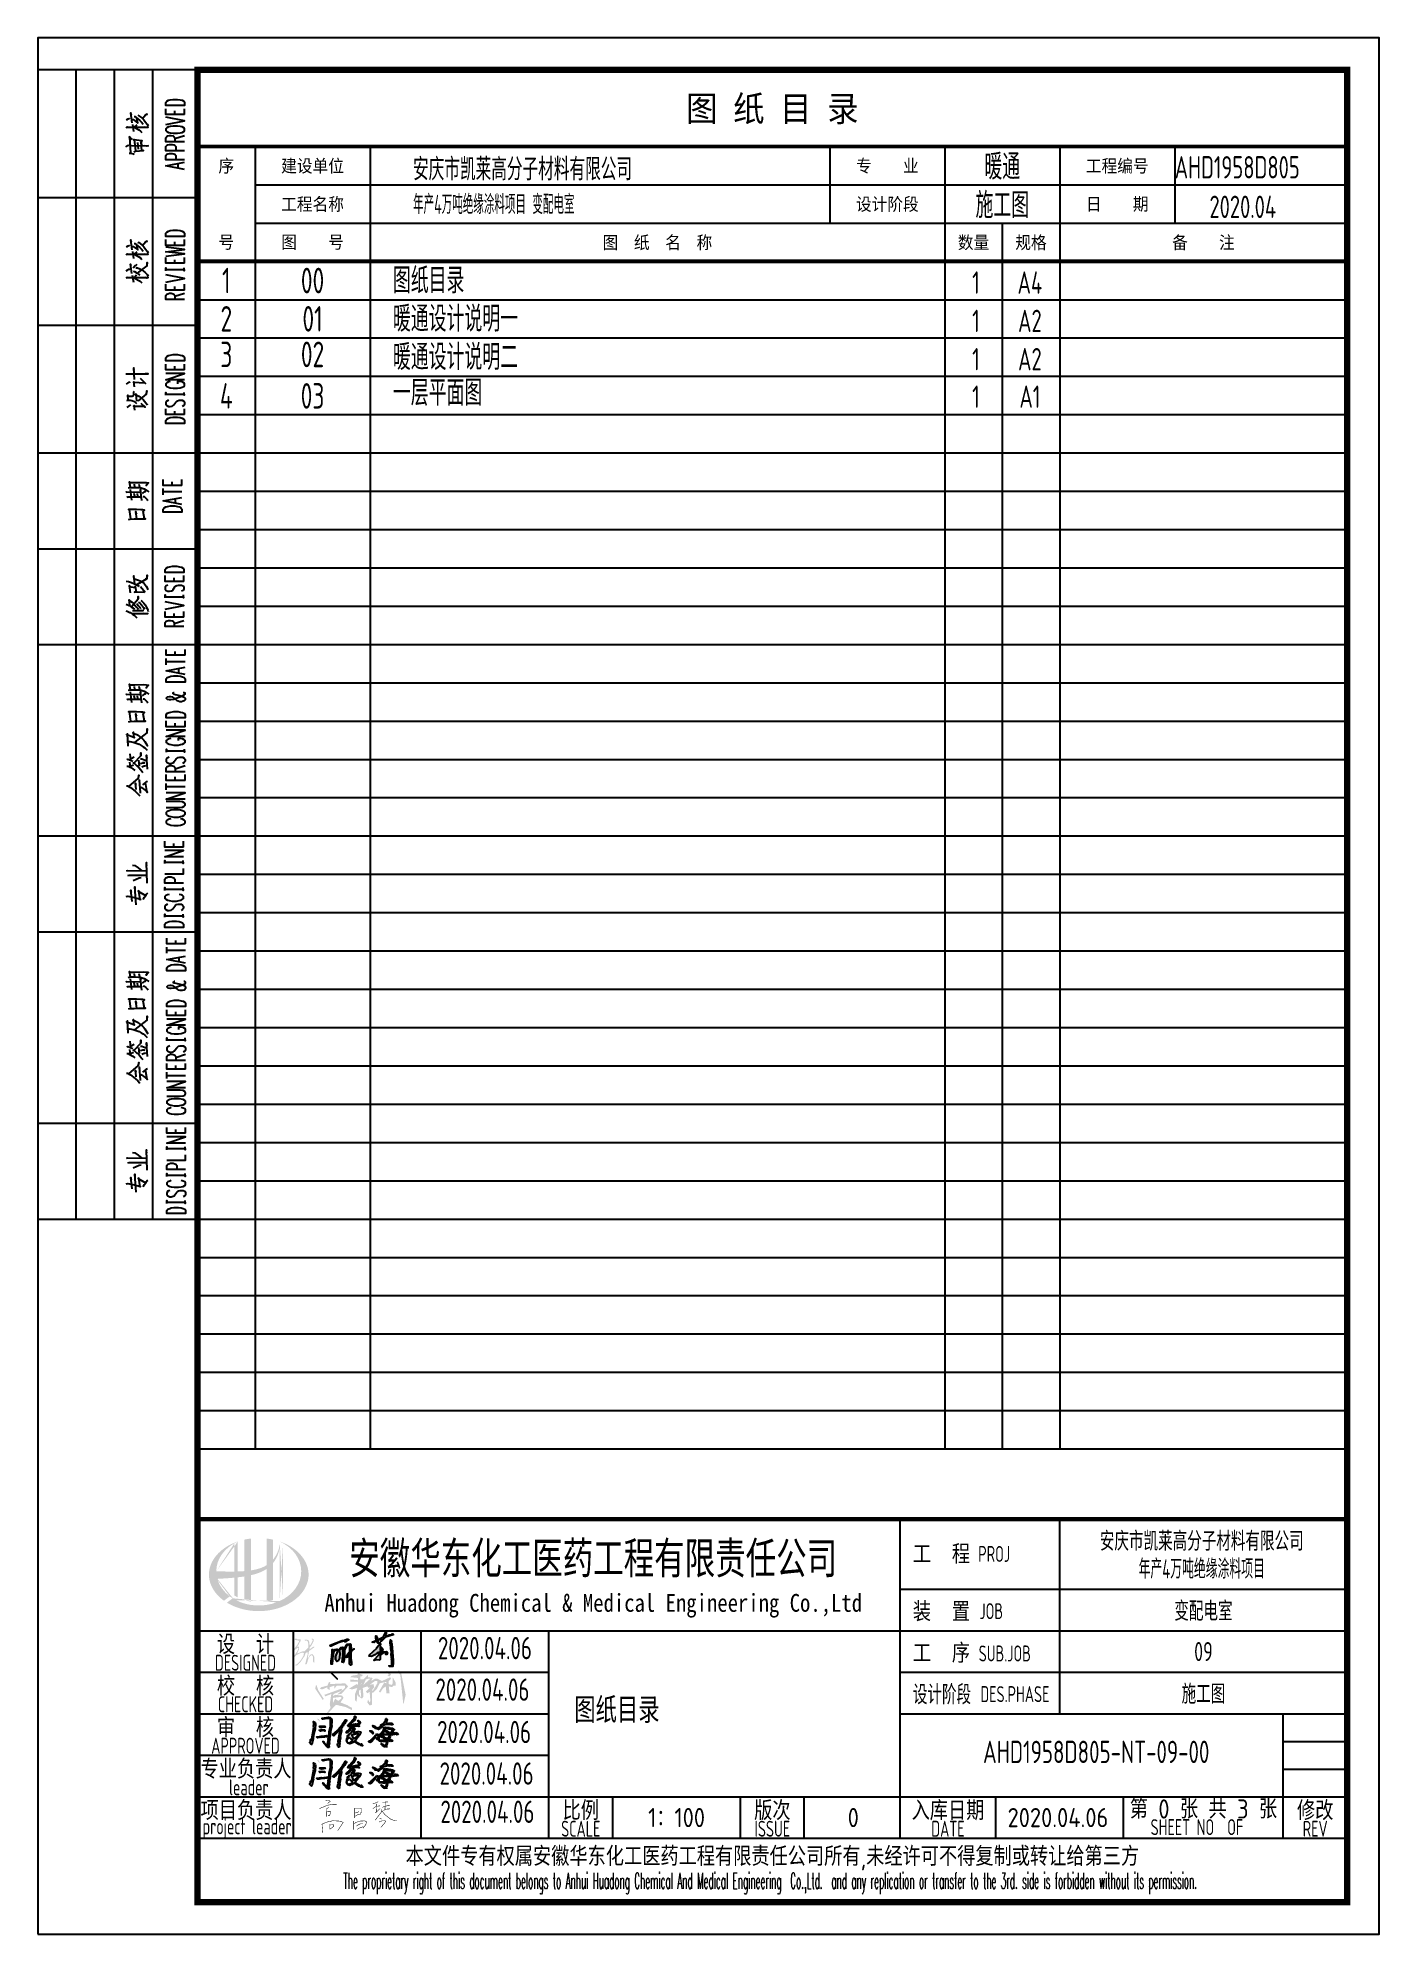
# Model space of a CAD drawing. Extents: x 4941602 to 7068445, y -422737 to 2032183.
# Drawn here: x 4941602 to 4962602, y -279337 to -249637 of the extents above; entities that cross this region are included whole.
import ezdxf
from ezdxf.enums import TextEntityAlignment as Align

# ---------------------------------------------------------------- set-up
doc = ezdxf.new("R2010")
doc.units = 0
doc.header["$LTSCALE"] = 1000
doc.header["$MEASUREMENT"] = 0
doc.layers.get('0').update_dxf_attribs({"linetype": 'CONTINUOUS'})
doc.layers.add('BORDER', color=7, linetype='CONTINUOUS')
doc.layers.add('PUB_TITLE', color=4, linetype='CONTINUOUS')
doc.styles.add('-宋体', font='', dxfattribs={"width": 0.8})
doc.styles.add('AHD_TQ', font='sceie.shx', dxfattribs={"bigfont": 'sceic.shx'})
doc.styles.add('AHD_TQ_S', font='')
doc.styles.add('ECEC_TQ', font='txt_l.shx', dxfattribs={"bigfont": 'hztxt_l.shx'})
doc.styles.add('sceie', font='SCEIE', dxfattribs={"width": 0.75, "bigfont": 'SCEIC'})
doc.styles.add('TSSD_Rein', font='Tssdeng.shx', dxfattribs={"width": 0.7, "bigfont": 'hztxt.shx'})
doc.styles.add('宋体', font='', dxfattribs={"width": 0.7})
doc.styles.get('-宋体').set_extended_font_data('SimSun')
doc.styles.get('AHD_TQ_S').set_extended_font_data('SimSun')
doc.styles.get('宋体').set_extended_font_data('SimSun')

msp = doc.modelspace()

# ---------------------------------------------------------------- texts
for s, height, style, width, p in [('安徽华东化工医药工程有限责任公司', 500, 'AHD_TQ_S', 0.7, (4950297, -273437.3)), ('安庆市凯莱高分子材料有限公司', 300, 'sceie', 0.8, (4959825.8, -273167.2)), ('年产4万吨绝缘涂料项目', 300, 'sceie', 0.65, (4959825.8, -273602.2)), ('Anhui Huadong Chemical & Medical Engineering Co.,Ltd', 280, 'AHD_TQ_S', 0.85, (4950297, -274187.3)), ('变配电室', 300, 'sceie', 0.8, (4959852.1, -274262.3)), ('DESIGNED', 250, 'AHD_TQ', 0.75, (4944852.1, -275087.3)), ('09', 300, 'sceie', 0.8, (4959852.1, -274912.3)), ('CHECKED', 250, 'AHD_TQ', 0.75, (4944852.1, -275737.3)), ('施工图', 300, 'sceie', 0.8, (4959852.1, -275562.3)), ('APPROVED', 250, 'AHD_TQ', 0.75, (4944852.1, -276387.3)), ('leader', 250, 'AHD_TQ', 0.75, (4944904, -277037.3)), ('project leader', 250, 'AHD_TQ', 0.75, (4944877.6, -277687.3)), ('SCALE', 250, 'AHD_TQ', 0.75, (4950102.1, -277687.3)), ('ISSUE', 250, 'AHD_TQ', 0.75, (4953102.1, -277687.3)), ('DATE', 250, 'AHD_TQ', 0.75, (4955852.1, -277687.3)), ('SHEET NO  OF  ', 250, 'AHD_TQ', 0.75, (4959852.1, -277662.3)), ('REV', 250, 'AHD_TQ', 0.75, (4961602.1, -277687.3)), ('The proprietary right of this document belongs to Anhui Huadong Chemical And Medical Engineering  Co.,Ltd.  and any replication or transfer to the 3rd. side is forbidden without its permission. ', 250, 'ECEC_TQ', 0.4, (4953102.1, -278537.3))]:
    msp.add_text(s, height=height, dxfattribs=dict(style=style, width=width)).set_placement(p, align=Align.MIDDLE)
at = {"style": 'AHD_TQ'}
for s, p in [('工  程 ', (4955302.1, -273537.3)), ('装  置 ', (4955302.1, -274437.3)), ('工  序 ', (4955302.1, -275087.3))]:
    msp.add_text(s, height=300, dxfattribs=at).set_placement(p)
for s, height, width, p in [('PROJ', 250, 0.75, (4956326.5, -273507.9)), ('JOB', 250, 0.75, (4956344.5, -274404.5)), ('SUB.JOB', 250, 0.75, (4956332.9, -275067.2)), ('设计阶段', 300, 0.8, (4955302.1, -275737.3)), ('DES.PHASE', 250, 0.75, (4956360.2, -275704))]:
    msp.add_text(s, height=height, dxfattribs=dict(at, width=width)).set_placement(p)
for s, p in [('设  计', (4944852.1, -274787.3)), ('校  核', (4944852.1, -275437.3)), ('审  核', (4944852.1, -276087.3)), ('专业负责人', (4944860.4, -276737.3)), ('项目负责人', (4944860.4, -277387.3)), ('比例', (4950102.1, -277387.3)), ('版次', (4953102.1, -277387.3)), ('入库日期', (4955852.1, -277387.3)), ('第 0 张 共 3 张', (4959852.1, -277362.3)), ('修改', (4961602.1, -277387.3)), ('本文件专有权属安徽华东化工医药工程有限责任公司所有,未经许可不得复制或转让给第三方', (4953102.1, -278137.3))]:
    msp.add_text(s, height=300, dxfattribs=at).set_placement(p, align=Align.MIDDLE)
at = {"style": 'sceie', "width": 0.8}
for tag, p in [('2020.04.06', (4948601.4, -274857.1)), ('2020.04.06', (4948562.4, -275507.7)), ('2020.04.06', (4948588.4, -276171.3)), ('AHD1958D805-NT-09-00', (4958172.9, -276483.6)), ('2020.04.06', (4948627.5, -276821.9)), ('2020.04.06', (4948640.5, -277420.5))]:
    msp.add_attdef(tag, text='200320-02-040', height=350, dxfattribs=at).set_placement(p, align=Align.MIDDLE)
at = {"lineweight": -3, "style": 'AHD_TQ'}
for tag, text, p in [('1：100', '1:100', (4951602.1, -277512.3)), ('0', '0', (4954369, -277512.3))]:
    msp.add_attdef(tag, text=text, height=300, dxfattribs=at).set_placement(p, align=Align.MIDDLE)
at = {"style": 'AHD_TQ'}
for tag, p in [('0', (4954369, -277512.3)), ('2020.04.06', (4957574.2, -277512.3))]:
    msp.add_attdef(tag, text='0', height=300, dxfattribs=at).set_placement(p, align=Align.MIDDLE)
at = {"layer": 'BORDER', "lineweight": -3, "insert": (4949999.5, -275640.9), "char_height": 350, "width": 4985.785, "attachment_point": 1, "style": '宋体'}
msp.add_mtext('图纸目录', dxfattribs=at)
at = {"layer": 'PUB_TITLE'}
for s, height, style, width, p in [('图 纸 目 录', 400, '-宋体', 0.9, (4953102.1, -250737.3)), ('序', 200, '-宋体', 0.9, (4944552.1, -251637.3)), ('建设单位', 200, '-宋体', 0.9, (4945902.1, -251637.3)), ('专    业', 200, '-宋体', 0.9, (4954902.1, -251637.3)), ('暖通', 400, 'TSSD_Rein', 0.7, (4956702.1, -251637.3)), ('工程编号', 200, '-宋体', 0.9, (4958502.1, -251637.3)), ('工程名称', 200, '-宋体', 0.9, (4945902.1, -252237.3)), ('设计阶段', 200, '-宋体', 0.9, (4954902.1, -252237.3)), ('施工图', 400, 'TSSD_Rein', 0.7, (4956702.1, -252237.3)), ('日    期', 200, '-宋体', 0.9, (4958502.1, -252237.3)), ('号', 200, '-宋体', 0.9, (4944552.1, -252837.3)), ('图    号', 200, '-宋体', 0.9, (4945902.1, -252837.3)), ('图  纸  名  称', 200, '-宋体', 0.9, (4951302.1, -252837.3)), ('数量', 200, '-宋体', 0.9, (4956252.1, -252837.3)), ('规格', 200, '-宋体', 0.9, (4957152.1, -252837.3)), ('备    注', 200, '-宋体', 0.9, (4959852.1, -252837.3)), ('1', 400, 'TSSD_Rein', 0.7, (4944552.1, -253437.3)), ('00', 400, 'TSSD_Rein', 0.7, (4945902.1, -253437.3)), ('1', 350, 'TSSD_Rein', 0.7, (4956289.7, -253469.6)), ('A4', 350, 'TSSD_Rein', 0.7, (4957134.3, -253469.6)), ('2', 400, 'TSSD_Rein', 0.7, (4944552.1, -254037.3)), ('01', 400, 'TSSD_Rein', 0.7, (4945902.1, -254037.3)), ('1', 350, 'TSSD_Rein', 0.7, (4956289.7, -254069.6)), ('A2', 350, 'TSSD_Rein', 0.7, (4957134.3, -254069.6)), ('3', 400, 'TSSD_Rein', 0.7, (4944552.1, -254594.7)), ('02', 400, 'TSSD_Rein', 0.7, (4945902.1, -254594.7)), ('1', 350, 'TSSD_Rein', 0.7, (4956289.7, -254669.6)), ('A2', 350, 'TSSD_Rein', 0.7, (4957134.3, -254669.6)), ('4', 400, 'TSSD_Rein', 0.7, (4944552.1, -255243.4)), ('03', 400, 'TSSD_Rein', 0.7, (4945902.1, -255243.4)), ('1', 350, 'TSSD_Rein', 0.7, (4956289.7, -255256.4)), ('A1', 350, 'TSSD_Rein', 0.7, (4957134.3, -255256.4))]:
    msp.add_text(s, height=height, dxfattribs=dict(at, style=style, width=width)).set_placement(p, align=Align.MIDDLE)
at = {"layer": 'PUB_TITLE', "style": 'TSSD_Rein'}
for s, height, width, p in [('安庆市凯莱高分子材料有限公司', 350, 0.7, (4947475.5, -251869.1)), ('年产4万吨绝缘涂料项目 变配电室', 300, 0.55, (4947475.6, -252395))]:
    msp.add_text(s, height=height, dxfattribs=dict(at, width=width)).set_placement(p)
at = {"layer": 'PUB_TITLE', "style": 'TSSD_Rein', "width": 0.7}
for s, p in [('图纸目录', (4947160, -253437.3)), ('暖通设计说明一', (4947160, -254037.3)), ('暖通设计说明二', (4947160, -254637.3)), ('一层平面图', (4947160, -255196))]:
    msp.add_text(s, height=400, dxfattribs=at).set_placement(p, align=Align.MIDDLE_LEFT)
at = {"layer": 'PUB_TITLE', "char_height": 350, "width": 7518.75, "attachment_point": 1, "style": 'TSSD_Rein'}
for s, insert in [('AHD1958D805', (4959402.1, -251488.2)), ('2020.04', (4959946.3, -252107.7))]:
    msp.add_mtext(s, dxfattribs=dict(at, insert=insert))

# ---------------------------------------------------------------- blocks, each defined once
blk = doc.blocks.new('A$C04D97144')
for p, q in [((6, 0), (6, 180)), ((12, 0), (12, 180)), ((18, 0), (18, 180)), ((0, 160), (25, 160)), ((0, 140), (25, 140)), ((0, 120), (25, 120)), ((0, 105), (25, 105)), ((0, 90), (25, 90)), ((0, 60), (25, 60)), ((0, 45), (25, 45)), ((0, 15), (25, 15))]:
    blk.add_line(p, q)
blk.add_lwpolyline([(0, 180), (0, 0), (25, 0), (25, 180)], close=True)
for points in [[(22.97, 174.41), (20.03, 174.41), (20.03, 174.9), (20.17, 175.1), (20.47, 175.24), (20.72, 175.32), (21.18, 175.38), (21.87, 175.38), (22.28, 175.32), (22.58, 175.24), (22.83, 175.1), (22.97, 174.9), (22.97, 174.41), (22.97, 174.41)], [(13.86, 172.15), (14.14, 172.35), (14.27, 172.38), (14.34, 172.35)], [(14.77, 171.68), (14.55, 173.26), (14.52, 173.14), (14.6, 172.92)], [(14.74, 172.24), (14.91, 172.21), (15.58, 171.72), (15.62, 171.68), (15.41, 172.54)], [(15.05, 172.71), (15.19, 172.68), (15.62, 172.35), (15.65, 172.32), (15.93, 172.07), (16.21, 171.79), (16.46, 171.47)], [(15.62, 172.92), (15.82, 172.82), (16.28, 172.49), (16.56, 172.15), (16.86, 171.79), (17.09, 171.47), (17.27, 171.22)], [(16.39, 172.38), (16.86, 172.95), (17.09, 173.06), (16.81, 172.89)], [(22.97, 173), (20.03, 173), (20.03, 173.91)], [(20.03, 171.46), (22.97, 172.02), (20.03, 172.59)], [(21.43, 173), (21.43, 173.56)], [(22.97, 173), (22.97, 173.91)], [(13.81, 170.94), (13.95, 171.05), (13.92, 171.02), (17.27, 171.02), (17, 170.98), (16.72, 171.02)], [(14.56, 166.93), (14.41, 169.49), (14.31, 169.43), (14.77, 169.08)], [(14.8, 171.44), (14.97, 170.34)], [(14.99, 171.05), (15.44, 170.8), (15.79, 170.59), (16.04, 170.42), (16.29, 170.2)], [(15.19, 171.05), (15.54, 171.41)], [(20.03, 170.48), (20.17, 170.34), (20.47, 170.2), (20.72, 170.14), (21.18, 170.06), (21.87, 170.06), (22.28, 170.14), (22.58, 170.2), (22.83, 170.34), (22.97, 170.48), (22.97, 170.77), (22.83, 170.91), (22.58, 171.05), (22.28, 171.11), (21.87, 171.19), (21.18, 171.19), (20.72, 171.11), (20.47, 171.05), (20.17, 170.91), (20.03, 170.77), (20.03, 170.48), (20.03, 170.48)], [(22.97, 168.74), (20.03, 168.74), (20.03, 169.37), (20.17, 169.57), (20.33, 169.65), (20.58, 169.71), (20.88, 169.71), (21.18, 169.65), (21.27, 169.57), (21.43, 169.37), (21.43, 168.74)], [(21.43, 169.23), (22.97, 169.71)], [(13.78, 167.95), (14.06, 168.13), (14.27, 168.19)], [(14.27, 166.93), (14.52, 166.93), (14.71, 166.88), (14.91, 166.82), (15.05, 166.76)], [(14.66, 168.06), (14.71, 168.13), (17.28, 168.09), (17.03, 168.05), (16.72, 168.09)], [(16.18, 168.75), (16.32, 168.86), (14.97, 169.04), (15.08, 169.08), (15.27, 167.31)], [(15.02, 167.18), (15.27, 167.25), (16.53, 167.36), (16.29, 167.32), (16.18, 168.75), (16.15, 168.58), (16.21, 168.27)], [(15.73, 167.59), (15.62, 168.61)], [(22.97, 167.34), (20.03, 167.34), (20.03, 167.97), (20.17, 168.17), (20.33, 168.24), (20.58, 168.31), (21.02, 168.31), (21.27, 168.24), (21.43, 168.17), (21.57, 167.97), (21.57, 167.34)], [(22.97, 165.93), (20.03, 165.93), (20.03, 166.57), (20.17, 166.77), (20.33, 166.84), (20.58, 166.92), (21.02, 166.92), (21.27, 166.84), (21.43, 166.77), (21.57, 166.57), (21.57, 165.93)], [(22.97, 164.39), (20.03, 164.95), (22.97, 165.52)], [(21.98, 164.61), (21.98, 165.3)], [(22.97, 153.91), (20.03, 153.91), (20.03, 154.4), (20.17, 154.6), (20.47, 154.74), (20.72, 154.82), (21.18, 154.88), (21.87, 154.88), (22.28, 154.82), (22.58, 154.74), (22.83, 154.6), (22.97, 154.4), (22.97, 153.91), (22.97, 153.91)], [(13.86, 152.26), (14.14, 152.46), (14.27, 152.49), (14.34, 152.46)], [(14.77, 151.79), (14.55, 153.37), (14.52, 153.26), (14.6, 153.03)], [(14.74, 152.35), (14.91, 152.32), (15.58, 151.84), (15.62, 151.79), (15.41, 152.67)], [(14.8, 151.55), (14.97, 150.45)], [(15.05, 152.82), (15.19, 152.81), (15.62, 152.46), (15.65, 152.43), (15.93, 152.18), (16.21, 151.9), (16.46, 151.58)], [(15.19, 151.16), (15.54, 151.52)], [(15.62, 153.03), (15.82, 152.95), (16.28, 152.6), (16.56, 152.26), (16.86, 151.9), (17.09, 151.58), (17.27, 151.33)], [(16.39, 152.49), (16.86, 153.06), (17.09, 153.17), (16.81, 153)], [(22.97, 152.51), (20.03, 152.51), (20.03, 153.42)], [(20.03, 150.83), (22.97, 151.18), (20.03, 151.52), (22.97, 151.88), (20.03, 152.23)], [(21.43, 152.51), (21.43, 153.06)], [(22.97, 152.51), (22.97, 153.42)], [(13.81, 151.05), (13.95, 151.16), (13.92, 151.13), (17.27, 151.13), (17, 151.1), (16.72, 151.13)], [(13.81, 148.52), (14.06, 148.69), (14.23, 148.76), (14.41, 148.76)], [(14.71, 148.1), (14.52, 149.54), (14.49, 149.43), (14.55, 149.29)], [(14.91, 149.01), (15.22, 149.35), (15.36, 149.43), (15.54, 149.54)], [(14.99, 151.16), (15.44, 150.91), (15.79, 150.7), (16.04, 150.53), (16.29, 150.31)], [(15.33, 148.98), (15.57, 149.01), (15.96, 148.83), (16.28, 148.66), (16.53, 148.47), (16.72, 148.3), (16.92, 148.13), (17.09, 147.92), (17.27, 147.67)], [(15.73, 148.21), (15.79, 148.3), (17.09, 149.29), (17.12, 149.82), (17.03, 149.32), (16.92, 149.18)], [(22.97, 149.7), (20.03, 149.7), (20.03, 150.61)], [(20.03, 148.52), (20.03, 148.98), (20.03, 148.71), (22.89, 148.71), (22.89, 148.52), (22.89, 148.98)], [(21.43, 149.7), (21.43, 150.26)], [(22.97, 149.7), (22.97, 150.61)], [(13.81, 147.36), (13.98, 147.5), (13.92, 147.45), (17.27, 147.45), (17.06, 147.39), (16.78, 147.45)], [(14.74, 147.84), (14.94, 146.76)], [(14.91, 148.47), (15.13, 148.44), (15.54, 148.16), (15.82, 147.95), (15.93, 147.84)], [(14.94, 147.45), (15.33, 147.28), (15.68, 147.08), (15.99, 146.89), (16.28, 146.65)], [(15.08, 147.47), (15.44, 147.88)], [(20.03, 146.76), (22.97, 147.33), (20.03, 147.89)], [(22.97, 145.5), (20.03, 145.5), (20.03, 146.42)], [(21.43, 145.5), (21.43, 146.07)], [(22.97, 145.5), (22.97, 146.42)], [(22.97, 144.03), (20.03, 144.03), (20.03, 144.67), (20.17, 144.88), (20.33, 144.94), (20.58, 145.02), (20.88, 145.02), (21.18, 144.94), (21.27, 144.88), (21.43, 144.67), (21.43, 144.03)], [(21.43, 144.53), (22.97, 145.02)], [(22.97, 134.41), (20.03, 134.41), (20.03, 134.9), (20.17, 135.1), (20.47, 135.25), (20.72, 135.31), (21.18, 135.39), (21.87, 135.39), (22.28, 135.31), (22.58, 135.25), (22.83, 135.1), (22.97, 134.9), (22.97, 134.41), (22.97, 134.41)], [(22.97, 133), (20.03, 133), (20.03, 133.91)], [(22.97, 133), (22.97, 133.91)], [(13.78, 132.37), (13.98, 132.39), (17.28, 132.39), (17.06, 132.37), (16.78, 132.39)], [(13.86, 130.75), (14.14, 130.97), (14.28, 131.08), (14.45, 131.15)], [(15.13, 131.49), (14.99, 133.33), (14.97, 133.22), (15.02, 132.98)], [(15.13, 130.33), (15.02, 131.11), (14.97, 131.07), (16.72, 131), (16.84, 130.89), (16.04, 131.66)], [(22.97, 131.46), (20.03, 131.46), (22.97, 132.45), (20.03, 132.45)], [(20.72, 131.19), (20.47, 131.11), (20.17, 130.97), (20.03, 130.83), (20.03, 130.55), (20.17, 130.42), (20.47, 130.28), (20.72, 130.2), (21.18, 130.14), (21.87, 130.14), (22.28, 130.2), (22.58, 130.28), (22.83, 130.42), (22.97, 130.55), (22.97, 130.83), (22.83, 130.97), (22.58, 131.11), (22.28, 131.19), (21.87, 131.19), (21.87, 130.83)], [(21.43, 133), (21.43, 133.56)], [(13.92, 128.22), (14.17, 128.26), (14.45, 128.26), (14.71, 128.19), (14.97, 128.11), (15.13, 128), (15.27, 127.89), (15.41, 127.75)], [(14.14, 128.29), (14.09, 129.06), (14, 128.99), (14.23, 128.9), (14.42, 128.9), (14.6, 128.9), (14.8, 128.9), (14.88, 128.93), (14.97, 128.99), (14.99, 129.1), (15.02, 129.24), (15.02, 129.45), (14.99, 129.56), (14.94, 129.64)], [(15.16, 126.7), (15.05, 127.45), (14.94, 127.34), (15.16, 127.31), (16.67, 127.3), (16.78, 127.16), (16.18, 127.75)], [(15.51, 128.11), (15.36, 129.21), (15.27, 129.13), (15.51, 129.02), (15.79, 128.88), (16.01, 128.74), (16.21, 128.6), (16.46, 128.37), (16.7, 128.11), (16.89, 127.86), (17.03, 127.66), (17.12, 127.49)], [(15.76, 128.08), (15.76, 128.15), (17, 129.2), (17.03, 129.73), (16.95, 129.2), (16.84, 129.06)], [(20.03, 129.02), (20.03, 129.48), (20.03, 129.21), (22.89, 129.21), (22.89, 129.02), (22.89, 129.48)], [(20.47, 128.24), (20.17, 128.1), (20.03, 127.89), (20.03, 127.61), (20.17, 127.41), (20.47, 127.27), (20.72, 127.27), (21.02, 127.33), (21.18, 127.41), (21.27, 127.55), (21.57, 127.97), (21.73, 128.1), (21.87, 128.18), (22.12, 128.24), (22.58, 128.24), (22.83, 128.1), (22.97, 127.89), (22.97, 127.61), (22.83, 127.41), (22.58, 127.27)], [(13.98, 127.12), (14.38, 127.45), (14.55, 127.52)], [(22.97, 126.01), (20.03, 126.01), (20.03, 126.92)], [(22.97, 124.61), (20.03, 124.61), (20.03, 125.1), (20.17, 125.3), (20.47, 125.44), (20.72, 125.52), (21.18, 125.58), (21.87, 125.58), (22.28, 125.52), (22.58, 125.44), (22.83, 125.3), (22.97, 125.1), (22.97, 124.61), (22.97, 124.61)], [(21.43, 126.01), (21.43, 126.56)], [(22.97, 126.01), (22.97, 126.92)], [(13.75, 113.87), (13.92, 113.91), (16.13, 113.83)], [(13.92, 113.06), (14.09, 113.13), (16.21, 113.13)], [(14.14, 114.51), (14.45, 114.6), (15.08, 114.6), (15.76, 114.57), (16.18, 114.51), (16.64, 114.37), (16.92, 114.2), (17.34, 113.88)], [(14.49, 114.6), (14.34, 115.45), (14.27, 115.36), (15.13, 115.36), (15.19, 115.36), (16.46, 115.39), (16.95, 115.36), (17.23, 115.33), (17.31, 115.31), (16.95, 114.89), (17.2, 115.28)], [(14.69, 112.61), (14.52, 114.29)], [(15.16, 113.16), (15.08, 113.66)], [(15.19, 114.62), (15.11, 115.11)], [(15.65, 113.17), (15.57, 113.63)], [(15.93, 114.57), (15.93, 114.62), (15.85, 115.07)], [(16.29, 112.53), (16.07, 114.29), (16.04, 114.2), (16.13, 114.09)], [(16.39, 113.63), (16.72, 113.94), (16.86, 113.94), (16.61, 113.83)], [(16.46, 113.17), (16.61, 113.16), (16.89, 112.92), (17.09, 112.72), (17.23, 112.53)], [(22.54, 114.92), (19.59, 114.92), (19.59, 115.83)], [(19.59, 113.44), (19.59, 114.43)], [(19.59, 113.94), (22.54, 113.94)], [(22.54, 111.9), (19.59, 112.47), (22.54, 113.03)], [(21, 114.92), (21, 115.48)], [(22.54, 114.92), (22.54, 115.83)], [(14.17, 109.58), (14.45, 109.64), (15.08, 109.67), (15.73, 109.69), (15.82, 109.69), (16.28, 109.69), (16.86, 109.69), (16.67, 109.69), (16.5, 110.8), (16.7, 111.02), (16.43, 111.08), (16.1, 111.08), (15.44, 111.12), (14.77, 111.13), (14.2, 111.13), (14.28, 111.16), (14.49, 109.67)], [(15.51, 109.69), (15.33, 110.8), (15.3, 110.69), (15.41, 110.42)], [(22.54, 110.72), (19.59, 110.72), (19.59, 111.21), (19.75, 111.41), (20.05, 111.56), (20.3, 111.63), (20.75, 111.7), (21.44, 111.7), (21.85, 111.63), (22.15, 111.56), (22.4, 111.41), (22.54, 111.21), (22.54, 110.72), (22.54, 110.72)], [(21.55, 112.12), (21.55, 112.81)], [(22.86, 101.27), (19.92, 101.27), (19.92, 101.75), (20.06, 101.97), (20.36, 102.11), (20.61, 102.18), (21.07, 102.24), (21.76, 102.24), (22.17, 102.18), (22.47, 102.11), (22.72, 101.97), (22.86, 101.75), (22.86, 101.27), (22.86, 101.27)], [(13.84, 99.93), (14.17, 99.88), (14.63, 99.71), (15.11, 99.49), (15.41, 99.32), (15.65, 99.21), (15.85, 99.08)], [(14.49, 98.06), (14.34, 99.21), (14.27, 99.08), (15.25, 98.94), (15.25, 99.08), (15.36, 98.23), (15.11, 98.19), (15.41, 98.23), (16.7, 98.2)], [(15.16, 99.49), (14.99, 100.76), (14.97, 100.62), (15.02, 100.39)], [(15.11, 100.2), (15.27, 100.2), (15.73, 100.07), (15.99, 99.96), (16.21, 99.85), (16.42, 99.71), (16.61, 99.54), (16.81, 99.35), (16.95, 99.11), (17.09, 98.89), (17.14, 98.72), (17.2, 98.55)], [(15.54, 99.35), (15.57, 99.43), (17.09, 100.31), (17.12, 100.84), (17.03, 100.34), (16.86, 100.2)], [(16.81, 98.12), (16.04, 99)], [(22.86, 99.87), (19.92, 99.87), (19.92, 100.78)], [(20.36, 99.3), (20.06, 99.16), (19.92, 98.96), (19.92, 98.67), (20.06, 98.47), (20.36, 98.33), (20.61, 98.33), (20.91, 98.39), (21.07, 98.47), (21.16, 98.61), (21.46, 99.02), (21.62, 99.16), (21.76, 99.24), (22.01, 99.3), (22.47, 99.3), (22.72, 99.16), (22.86, 98.96), (22.86, 98.67), (22.72, 98.47), (22.47, 98.33)], [(21.32, 99.87), (21.32, 100.43)], [(22.86, 99.87), (22.86, 100.78)], [(13.78, 95.27), (13.95, 95.23), (14.41, 94.98), (14.45, 94.98), (14.8, 94.75), (15.08, 94.56), (15.3, 94.35), (15.51, 94.18)], [(13.84, 96.29), (14.27, 96.08), (14.6, 95.91), (14.85, 95.72), (14.91, 95.69), (15.11, 95.55)], [(14.38, 96.02), (14.41, 96.14), (14.28, 96.99), (14.23, 96.93), (14.63, 96.65), (14.97, 96.4), (15.19, 96.16), (15.4, 95.91), (15.58, 95.66), (15.71, 95.49)], [(14.66, 95.91), (14.69, 96.02), (15.71, 97.13), (15.68, 97.5), (15.68, 97.13), (15.57, 96.99)], [(14.83, 95.3), (16.46, 95.3), (16.28, 95.27), (16.13, 95.3)], [(15.41, 96.4), (15.51, 96.36), (15.54, 96.33), (15.76, 96.05), (15.96, 95.83), (16.1, 95.63)], [(15.76, 96.62), (15.87, 96.57), (15.93, 96.54), (16.21, 96.22), (16.24, 96.16), (16.39, 96), (16.53, 95.77), (16.67, 95.55)], [(16.1, 96.88), (16.29, 96.79), (16.57, 96.47), (16.81, 96.19), (16.95, 95.91), (17.12, 95.63), (17.23, 95.38), (17.28, 95.17)], [(19.92, 97.28), (19.92, 97.75), (19.92, 97.48), (22.78, 97.48), (22.78, 97.28), (22.78, 97.75)], [(19.92, 95.53), (22.86, 96.08), (19.92, 96.65)], [(22.86, 94.26), (19.92, 94.26), (19.92, 95.17)], [(22.86, 94.26), (22.86, 95.17)], [(14.74, 94.86), (17.23, 94.86), (17, 94.81), (16.57, 94.86)], [(22.86, 92.8), (19.92, 92.8), (19.92, 93.43), (20.06, 93.63), (20.22, 93.71), (20.47, 93.77), (20.77, 93.77), (21.07, 93.71), (21.16, 93.63), (21.32, 93.43), (21.32, 92.8)], [(21.32, 94.26), (21.32, 94.83)], [(21.32, 93.29), (22.86, 93.77)], [(23.05, 88.31), (20.09, 88.31), (20.09, 89.22)], [(23.05, 88.31), (23.05, 89.22)], [(20.09, 86.83), (20.09, 87.82)], [(20.09, 87.33), (23.05, 87.33)], [(23.05, 85.29), (20.09, 85.86), (23.05, 86.42)], [(21.49, 88.31), (21.49, 88.87)], [(22.04, 85.51), (22.04, 86.2)], [(14.49, 82.9), (14.34, 83.77), (14.27, 83.67), (15.13, 83.67), (15.19, 83.67), (16.46, 83.7), (16.95, 83.67), (17.23, 83.64), (17.31, 83.62), (16.95, 83.2), (17.2, 83.59)], [(15.19, 82.93), (15.11, 83.42)], [(15.93, 82.89), (15.93, 82.93), (15.85, 83.39)], [(23.05, 84.11), (20.09, 84.11), (20.09, 84.6), (20.25, 84.8), (20.55, 84.94), (20.8, 85.02), (21.26, 85.09), (21.95, 85.09), (22.34, 85.02), (22.65, 84.94), (22.89, 84.8), (23.05, 84.6), (23.05, 84.11), (23.05, 84.11)], [(13.75, 82.18), (13.92, 82.23), (16.13, 82.15)], [(13.92, 81.38), (14.09, 81.44), (16.21, 81.44)], [(14.14, 82.82), (14.45, 82.9), (15.08, 82.9), (15.76, 82.89), (16.18, 82.82), (16.64, 82.68), (16.92, 82.51), (17.34, 82.19)], [(14.69, 80.92), (14.52, 82.6)], [(15.16, 81.46), (15.08, 81.97)], [(15.65, 81.49), (15.57, 81.94)], [(16.29, 80.84), (16.07, 82.6), (16.04, 82.51), (16.13, 82.4)], [(16.39, 81.94), (16.72, 82.26), (16.86, 82.26), (16.61, 82.15)], [(16.46, 81.49), (16.61, 81.46), (16.89, 81.24), (17.09, 81.03), (17.23, 80.84)], [(21.35, 82.43), (21.26, 82.43), (21.1, 82.35), (21.1, 82.29), (21.26, 82.21), (21.49, 82.15), (22.2, 82.01), (22.65, 81.87), (22.89, 81.72), (23.05, 81.58), (23.05, 81.3), (22.89, 81.17), (22.75, 81.1), (22.5, 81.03), (22.2, 81.03), (21.95, 81.1), (21.79, 81.17), (21.26, 81.66), (21.1, 81.72), (20.8, 81.8), (20.55, 81.8), (20.25, 81.72), (20.09, 81.58), (20.25, 81.44), (20.55, 81.38), (20.8, 81.38), (21.26, 81.44), (21.65, 81.58), (22.65, 81.94), (22.89, 82.08), (23.05, 82.21), (23.05, 82.35), (22.89, 82.43), (22.75, 82.43)], [(14.17, 77.89), (14.45, 77.95), (15.08, 77.98), (15.73, 78), (15.82, 78), (16.28, 78), (16.86, 78), (16.67, 78), (16.5, 79.12), (16.7, 79.34), (16.43, 79.4), (16.1, 79.4), (15.44, 79.43), (14.77, 79.45), (14.2, 79.45), (14.28, 79.48), (14.49, 77.98)], [(15.51, 78), (15.33, 79.12), (15.3, 79.01), (15.41, 78.74)], [(23.05, 78.5), (20.09, 78.5), (20.09, 78.99), (20.25, 79.21), (20.55, 79.35), (20.8, 79.41), (21.26, 79.49), (21.95, 79.49), (22.34, 79.41), (22.65, 79.35), (22.89, 79.21), (23.05, 78.99), (23.05, 78.5), (23.05, 78.5)], [(23.05, 77.11), (20.09, 77.11), (20.09, 78.02)], [(21.49, 77.11), (21.49, 77.67)], [(23.05, 77.11), (23.05, 78.02)], [(14.14, 74.09), (14, 76.02), (13.89, 75.88), (14.06, 75.82), (14.6, 75.63), (15.13, 75.42), (15.08, 75.38), (15.08, 75.42), (14.97, 76.24), (14.88, 76.16), (15.19, 76.02), (15.47, 75.88), (15.68, 75.77), (15.85, 75.63), (16.13, 75.42), (16.35, 75.24), (16.57, 75), (16.72, 74.8), (16.89, 74.54), (17.06, 74.26), (17.2, 74.04)], [(14.23, 74.8), (14.38, 74.8), (14.91, 74.69), (15.22, 74.61), (15.54, 74.5), (15.87, 74.36), (16.15, 74.18), (16.5, 73.98), (16.75, 73.79), (16.98, 73.55), (17.09, 73.44)], [(15.22, 74.69), (17.12, 76.16), (17.12, 76.76), (17.06, 76.23), (17.03, 76.16), (16.81, 75.94)], [(23.05, 75.57), (20.09, 75.57), (23.05, 76.56), (20.09, 76.56)], [(20.8, 75.28), (20.55, 75.22), (20.25, 75.08), (20.09, 74.94), (20.09, 74.65), (20.25, 74.51), (20.55, 74.37), (20.8, 74.31), (21.26, 74.23), (21.95, 74.23), (22.34, 74.31), (22.65, 74.37), (22.89, 74.51), (23.05, 74.65), (23.05, 74.94), (22.89, 75.08), (22.65, 75.22), (22.34, 75.28), (21.95, 75.28), (21.95, 74.94)], [(13.92, 72), (14.06, 72.03), (14.85, 71.69)], [(14.49, 70.73), (14.41, 71.54)], [(14.56, 71.83), (14.42, 72.85)], [(14.6, 72.14), (15.05, 72.39)], [(14.85, 71.48), (14.99, 71.47), (15.51, 71.01), (15.57, 70.98), (15.82, 70.74), (16.13, 70.35), (16.28, 70.16), (16.42, 69.96)], [(15.05, 71.43), (16.13, 72.56), (16.13, 73.02), (16.1, 72.56), (15.9, 72.33)], [(15.76, 71.86), (15.87, 70.95)], [(16.04, 71.37), (16.46, 71.48), (16.7, 71.43), (16.39, 71.43)], [(16.07, 72.08), (16.28, 72.08), (17.06, 71.75)], [(17.14, 70.46), (17, 72.63), (17, 72.49), (17.03, 72.17)], [(20.55, 72.35), (20.25, 72.2), (20.09, 72), (20.09, 71.72), (20.25, 71.51), (20.55, 71.37), (20.8, 71.37), (21.1, 71.43), (21.26, 71.51), (21.35, 71.65), (21.65, 72.06), (21.79, 72.2), (21.95, 72.28), (22.2, 72.35), (22.65, 72.35), (22.89, 72.2), (23.05, 72), (23.05, 71.72), (22.89, 71.51), (22.65, 71.37)], [(20.11, 73.11), (20.11, 73.59), (20.11, 73.32), (22.95, 73.32), (22.95, 73.11), (22.95, 73.59)], [(13.92, 70.95), (14.12, 70.92), (14.55, 70.7), (14.88, 70.49), (15.16, 70.27)], [(14.23, 67.74), (15.76, 69.05), (15.76, 69.08), (15.79, 69.5), (15.71, 69.05), (15.57, 68.87)], [(14.52, 70.92), (14.94, 71.12)], [(16.04, 66.69), (16.07, 66.82), (15.9, 68.76), (15.87, 68.65), (15.9, 68.54)], [(16.13, 67.63), (16.24, 67.6), (16.78, 67.18), (17.09, 66.93), (17.12, 66.83), (16.86, 68.4), (16.39, 67.99)], [(16.28, 70.84), (16.64, 70.98), (16.81, 70.98), (16.57, 70.95)], [(16.86, 68.4), (17, 68.51), (17.17, 68.59)], [(23.05, 70.04), (20.09, 70.04), (20.09, 70.66), (20.25, 70.88), (20.39, 70.95), (20.64, 71.03), (20.94, 71.03), (21.26, 70.95), (21.35, 70.88), (21.49, 70.66), (21.49, 70.04)], [(23.05, 68.7), (20.09, 68.7), (20.09, 69.61)], [(21.49, 70.52), (23.05, 71.03)], [(21.49, 68.7), (21.49, 69.27)], [(23.05, 68.7), (23.05, 69.61)], [(13.89, 67.85), (14.03, 67.84), (14.49, 67.57), (14.97, 67.24), (15.27, 66.96), (15.62, 66.61), (15.93, 66.27)], [(15.4, 67.27), (15.4, 67.29), (15.4, 67.35), (15.27, 68.26), (15.27, 68.13), (15.33, 67.99)], [(20.09, 67.24), (20.09, 68.21)], [(20.09, 67.73), (23.05, 67.73)], [(23.05, 65.76), (20.09, 65.76), (23.05, 66.75), (20.09, 66.75)], [(20.09, 64.44), (22.2, 64.44), (22.65, 64.51), (22.89, 64.65), (23.05, 64.85), (23.05, 64.99), (22.89, 65.21), (22.65, 65.35), (22.2, 65.42), (20.09, 65.42)], [(20.09, 63.39), (20.25, 63.25), (20.55, 63.11), (20.8, 63.05), (21.26, 62.97), (21.95, 62.97), (22.34, 63.05), (22.65, 63.11), (22.89, 63.25), (23.05, 63.39), (23.05, 63.67), (22.89, 63.81), (22.65, 63.94), (22.34, 64.02), (21.95, 64.08), (21.26, 64.08), (20.8, 64.02), (20.55, 63.94), (20.25, 63.81), (20.09, 63.67), (20.09, 63.39), (20.09, 63.39)], [(20.8, 62.68), (20.55, 62.62), (20.25, 62.48), (20.09, 62.34), (20.09, 62.06), (20.25, 61.91), (20.55, 61.77), (20.8, 61.71), (21.26, 61.63), (21.95, 61.63), (22.34, 61.71), (22.65, 61.77), (22.89, 61.91), (23.05, 62.06), (23.05, 62.34), (22.89, 62.48), (22.65, 62.62), (22.34, 62.68)], [(22.81, 58.27), (19.86, 58.27), (19.86, 59.18)], [(22.81, 56.73), (19.86, 56.73), (22.81, 57.72), (19.86, 57.72)], [(21.26, 58.27), (21.26, 58.83)], [(22.81, 58.27), (22.81, 59.18)], [(13.86, 54.53), (14.09, 54.59), (17.03, 54.53)], [(14.06, 53.82), (14.31, 53.87), (17.06, 53.87)], [(14.8, 55.44), (15.16, 55.38), (15.71, 55.02), (16.28, 54.56)], [(14.91, 53.02), (15.85, 53.43), (16.15, 53.48)], [(17.12, 52.63), (16.98, 55.83), (16.95, 55.69), (17, 55.38)], [(19.86, 54.07), (22.81, 54.07), (22.81, 54.91)], [(22.81, 52.6), (19.86, 52.6), (19.86, 53.23), (20.01, 53.45), (20.16, 53.51), (20.41, 53.59), (20.86, 53.59), (21.11, 53.51), (21.26, 53.45), (21.41, 53.23), (21.41, 52.6)], [(19.87, 55.68), (19.87, 56.15), (19.87, 55.88), (22.72, 55.88), (22.72, 55.68), (22.72, 56.15)], [(13.84, 50.54), (14.06, 50.56), (15.11, 50.34), (16.04, 50.08), (15.99, 50.02), (15.79, 51.39), (15.71, 51.36), (16.84, 50.68)], [(14.74, 49.71), (14.55, 51.5), (14.55, 51.39), (14.6, 51.18)], [(15.36, 49.2), (15.19, 52.03), (15.16, 51.89), (15.19, 51.72)], [(16.46, 50.05), (16.7, 50.4), (16.84, 50.62), (16.98, 50.87), (17.09, 51.01), (17.23, 51.11)], [(20.56, 50.85), (20.31, 50.78), (20.01, 50.65), (19.86, 50.51), (19.86, 50.23), (20.01, 50.08), (20.31, 49.94), (20.56, 49.88), (21.02, 49.8), (21.71, 49.8), (22.1, 49.88), (22.42, 49.94), (22.65, 50.08), (22.81, 50.23), (22.81, 50.51), (22.65, 50.65), (22.42, 50.78), (22.1, 50.85)], [(19.87, 51.48), (19.87, 51.95), (19.87, 51.69), (22.72, 51.69), (22.72, 51.48), (22.72, 51.95)], [(20.31, 49.31), (20.01, 49.17), (19.86, 48.97), (19.86, 48.69), (20.01, 48.47), (20.31, 48.34), (20.56, 48.34), (20.86, 48.4), (21.02, 48.47), (21.11, 48.61), (21.41, 49.03), (21.55, 49.17), (21.71, 49.24), (21.96, 49.31), (22.42, 49.31), (22.65, 49.17), (22.81, 48.97), (22.81, 48.69), (22.65, 48.47), (22.42, 48.34)], [(19.87, 47.29), (19.87, 47.74), (19.87, 47.48), (22.72, 47.48), (22.72, 47.29), (22.72, 47.74)], [(22.81, 45.67), (19.86, 45.67), (19.86, 46.16), (20.01, 46.38), (20.31, 46.52), (20.56, 46.58), (21.02, 46.66), (21.71, 46.66), (22.1, 46.58), (22.42, 46.52), (22.65, 46.38), (22.81, 46.16), (22.81, 45.67), (22.81, 45.67)], [(23.13, 43.08), (20.19, 43.08), (20.19, 43.99)], [(20.19, 41.62), (20.19, 42.59)], [(20.19, 42.1), (23.13, 42.1)], [(21.59, 43.08), (21.59, 43.64)], [(23.13, 43.08), (23.13, 43.99)], [(14.49, 37.91), (14.34, 38.76), (14.27, 38.68), (15.13, 38.68), (15.19, 38.68), (16.46, 38.71), (16.95, 38.68), (17.23, 38.65), (17.31, 38.62), (16.95, 38.19), (17.2, 38.59)], [(23.13, 40.08), (20.19, 40.63), (23.13, 41.19)], [(23.13, 38.88), (20.19, 38.88), (20.19, 39.37), (20.33, 39.58), (20.63, 39.72), (20.88, 39.79), (21.33, 39.86), (22.03, 39.86), (22.43, 39.79), (22.73, 39.72), (22.98, 39.58), (23.13, 39.37), (23.13, 38.88), (23.13, 38.88)], [(22.14, 40.28), (22.14, 40.97)], [(13.75, 37.17), (13.92, 37.23), (16.13, 37.14)], [(13.92, 36.39), (14.09, 36.43), (16.21, 36.43)], [(14.14, 37.83), (14.45, 37.91), (15.08, 37.91), (15.76, 37.88), (16.18, 37.83), (16.64, 37.69), (16.92, 37.52), (17.34, 37.2)], [(14.69, 35.93), (14.52, 37.6)], [(15.16, 36.46), (15.08, 36.98)], [(15.19, 37.94), (15.11, 38.43)], [(15.65, 36.5), (15.57, 36.95)], [(15.93, 37.88), (15.93, 37.94), (15.85, 38.4)], [(16.29, 35.84), (16.07, 37.6), (16.04, 37.52), (16.13, 37.41)], [(16.39, 36.95), (16.72, 37.27), (16.86, 37.27), (16.61, 37.14)], [(16.46, 36.5), (16.61, 36.46), (16.89, 36.24), (17.09, 36.04), (17.23, 35.84)], [(21.43, 37.2), (21.33, 37.2), (21.18, 37.12), (21.18, 37.06), (21.33, 36.98), (21.59, 36.92), (22.28, 36.78), (22.73, 36.64), (22.98, 36.5), (23.13, 36.35), (23.13, 36.09), (22.98, 35.95), (22.83, 35.87), (22.58, 35.8), (22.28, 35.8), (22.03, 35.87), (21.88, 35.95), (21.33, 36.43), (21.18, 36.5), (20.88, 36.57), (20.63, 36.57), (20.33, 36.5), (20.19, 36.35), (20.33, 36.21), (20.63, 36.15), (20.88, 36.15), (21.33, 36.21), (21.73, 36.35), (22.73, 36.72), (22.98, 36.86), (23.13, 36.98), (23.13, 37.12), (22.98, 37.2), (22.83, 37.2)], [(14.17, 32.9), (14.45, 32.95), (15.08, 32.98), (15.73, 33.01), (15.82, 33.01), (16.28, 33.01), (16.86, 33.01), (16.67, 33.01), (16.5, 34.11), (16.7, 34.34), (16.43, 34.39), (16.1, 34.39), (15.44, 34.42), (14.77, 34.45), (14.2, 34.45), (14.28, 34.49), (14.49, 32.98)], [(15.51, 33.01), (15.33, 34.11), (15.3, 34), (15.41, 33.75)], [(23.13, 33.28), (20.19, 33.28), (20.19, 33.78), (20.33, 33.98), (20.63, 34.12), (20.88, 34.19), (21.33, 34.27), (22.03, 34.27), (22.43, 34.19), (22.73, 34.12), (22.98, 33.98), (23.13, 33.78), (23.13, 33.28), (23.13, 33.28)], [(23.13, 31.88), (20.19, 31.88), (20.19, 32.79)], [(23.13, 31.88), (23.13, 32.79)], [(14.14, 29.1), (14, 31.03), (13.89, 30.89), (14.06, 30.82), (14.6, 30.62), (15.13, 30.43), (15.08, 30.37), (15.08, 30.43), (14.97, 31.25), (14.88, 31.17), (15.19, 31.03), (15.47, 30.89), (15.68, 30.76), (15.85, 30.62), (16.13, 30.43), (16.35, 30.23), (16.57, 30.01), (16.72, 29.8), (16.89, 29.55), (17.06, 29.27), (17.2, 29.03)], [(14.23, 29.8), (14.38, 29.8), (14.91, 29.69), (15.22, 29.6), (15.54, 29.49), (15.87, 29.35), (16.15, 29.18), (16.5, 28.99), (16.75, 28.78), (16.98, 28.56), (17.09, 28.45)], [(15.22, 29.69), (17.12, 31.17), (17.12, 31.77), (17.06, 31.22), (17.03, 31.17), (16.81, 30.93)], [(23.13, 30.34), (20.19, 30.34), (23.13, 31.33), (20.19, 31.33)], [(20.88, 30.06), (20.63, 29.99), (20.33, 29.85), (20.19, 29.71), (20.19, 29.43), (20.33, 29.29), (20.63, 29.14), (20.88, 29.08), (21.33, 29.02), (22.03, 29.02), (22.43, 29.08), (22.73, 29.14), (22.98, 29.29), (23.13, 29.43), (23.13, 29.71), (22.98, 29.85), (22.73, 29.99), (22.43, 30.06), (22.03, 30.06), (22.03, 29.71)], [(21.59, 31.88), (21.59, 32.44)], [(13.92, 26.99), (14.06, 27.02), (14.85, 26.69)], [(14.56, 26.83), (14.42, 27.86)], [(14.6, 27.15), (15.05, 27.4)], [(15.05, 26.43), (16.13, 27.57), (16.13, 28.01), (16.1, 27.57), (15.9, 27.34)], [(15.76, 26.85), (15.87, 25.95)], [(16.07, 27.09), (16.28, 27.09), (17.06, 26.74)], [(17.14, 25.47), (17, 27.62), (17, 27.48), (17.03, 27.16)], [(20.19, 27.89), (20.19, 28.36), (20.19, 28.09), (23.05, 28.09), (23.05, 27.89), (23.05, 28.36)], [(20.63, 27.12), (20.33, 26.98), (20.19, 26.77), (20.19, 26.49), (20.33, 26.28), (20.63, 26.14), (20.88, 26.14), (21.18, 26.21), (21.33, 26.28), (21.43, 26.43), (21.73, 26.83), (21.88, 26.98), (22.03, 27.05), (22.28, 27.12), (22.73, 27.12), (22.98, 26.98), (23.13, 26.77), (23.13, 26.49), (22.98, 26.28), (22.73, 26.14)], [(13.92, 25.95), (14.12, 25.92), (14.55, 25.69), (14.88, 25.5), (15.16, 25.26)], [(14.23, 22.75), (15.76, 24.05), (15.76, 24.09), (15.79, 24.51), (15.71, 24.05), (15.57, 23.88)], [(14.49, 25.72), (14.41, 26.55)], [(14.52, 25.92), (14.94, 26.13)], [(14.85, 26.49), (14.99, 26.46), (15.51, 26), (15.57, 25.99), (15.82, 25.75), (16.13, 25.36), (16.28, 25.15), (16.42, 24.97)], [(16.04, 21.7), (16.07, 21.81), (15.9, 23.77), (15.87, 23.66), (15.9, 23.54)], [(16.04, 26.38), (16.46, 26.49), (16.7, 26.43), (16.39, 26.43)], [(16.28, 25.84), (16.64, 25.99), (16.81, 25.99), (16.57, 25.95)], [(23.13, 24.81), (20.19, 24.81), (20.19, 25.44), (20.33, 25.66), (20.49, 25.72), (20.74, 25.8), (21.04, 25.8), (21.33, 25.72), (21.43, 25.66), (21.59, 25.44), (21.59, 24.81)], [(23.13, 23.49), (20.19, 23.49), (20.19, 24.38)], [(21.59, 25.3), (23.13, 25.8)], [(21.59, 23.49), (21.59, 24.04)], [(23.13, 23.49), (23.13, 24.38)], [(13.89, 22.86), (14.03, 22.83), (14.49, 22.58), (14.97, 22.23), (15.27, 21.95), (15.62, 21.62), (15.93, 21.27)], [(15.4, 22.26), (15.4, 22.29), (15.4, 22.36), (15.27, 23.25), (15.27, 23.14), (15.33, 23)], [(16.13, 22.64), (16.24, 22.61), (16.78, 22.18), (17.09, 21.93), (17.12, 21.84), (16.86, 23.39), (16.39, 23)], [(16.86, 23.39), (17, 23.52), (17.17, 23.6)], [(20.19, 22.01), (20.19, 22.99)], [(20.19, 22.5), (23.13, 22.5)], [(23.13, 20.54), (20.19, 20.54), (23.13, 21.52), (20.19, 21.52)], [(20.19, 19.22), (22.28, 19.22), (22.73, 19.28), (22.98, 19.42), (23.13, 19.62), (23.13, 19.77), (22.98, 19.99), (22.73, 20.13), (22.28, 20.19), (20.19, 20.19)], [(20.19, 18.16), (20.33, 18.02), (20.63, 17.88), (20.88, 17.82), (21.33, 17.74), (22.03, 17.74), (22.43, 17.82), (22.73, 17.88), (22.98, 18.02), (23.13, 18.16), (23.13, 18.45), (22.98, 18.59), (22.73, 18.73), (22.43, 18.79), (22.03, 18.85), (21.33, 18.85), (20.88, 18.79), (20.63, 18.73), (20.33, 18.59), (20.19, 18.45), (20.19, 18.16), (20.19, 18.16)], [(20.88, 17.46), (20.63, 17.39), (20.33, 17.25), (20.19, 17.11), (20.19, 16.83), (20.33, 16.69), (20.63, 16.54), (20.88, 16.48), (21.33, 16.42), (22.03, 16.42), (22.43, 16.48), (22.73, 16.54), (22.98, 16.69), (23.13, 16.83), (23.13, 17.11), (22.98, 17.25), (22.73, 17.39), (22.43, 17.46)], [(23.13, 13.43), (20.19, 13.43), (20.19, 14.35)], [(23.13, 11.89), (20.19, 11.89), (23.13, 12.87), (20.19, 12.87)], [(21.59, 13.43), (21.59, 14)], [(23.13, 13.43), (23.13, 14.35)], [(13.86, 9.54), (14.09, 9.59), (17.03, 9.54)], [(14.8, 10.43), (15.16, 10.39), (15.71, 10.01), (16.28, 9.55)], [(17.12, 7.64), (16.98, 10.84), (16.95, 10.7), (17, 10.39)], [(20.19, 10.84), (20.19, 11.31), (20.19, 11.05), (23.05, 11.05), (23.05, 10.84), (23.05, 11.31)], [(20.19, 9.24), (23.13, 9.24), (23.13, 10.07)], [(13.84, 5.53), (14.06, 5.56), (15.11, 5.34), (16.04, 5.08), (15.99, 5.03), (15.79, 6.38), (15.71, 6.37), (16.84, 5.67)], [(14.06, 8.82), (14.31, 8.88), (17.06, 8.88)], [(14.74, 4.72), (14.55, 6.51), (14.55, 6.38), (14.6, 6.19)], [(14.91, 8.03), (15.85, 8.42), (16.15, 8.49)], [(15.36, 4.2), (15.19, 7.04), (15.16, 6.9), (15.19, 6.73)], [(16.46, 5.06), (16.7, 5.39), (16.84, 5.63), (16.98, 5.88), (17.09, 6.02), (17.23, 6.1)], [(23.13, 7.76), (20.19, 7.76), (20.19, 8.39), (20.33, 8.61), (20.49, 8.67), (20.74, 8.75), (21.18, 8.75), (21.43, 8.67), (21.59, 8.61), (21.73, 8.39), (21.73, 7.76)], [(20.19, 6.65), (20.19, 7.12), (20.19, 6.85), (23.05, 6.85), (23.05, 6.65), (23.05, 7.12)], [(20.88, 6.02), (20.63, 5.94), (20.33, 5.8), (20.19, 5.66), (20.19, 5.39), (20.33, 5.25), (20.63, 5.11), (20.88, 5.03), (21.33, 4.97), (22.03, 4.97), (22.43, 5.03), (22.73, 5.11), (22.98, 5.25), (23.13, 5.39), (23.13, 5.66), (22.98, 5.8), (22.73, 5.94), (22.43, 6.02)], [(20.63, 4.48), (20.33, 4.34), (20.19, 4.12), (20.19, 3.85), (20.33, 3.63), (20.63, 3.49), (20.88, 3.49), (21.18, 3.57), (21.33, 3.63), (21.43, 3.77), (21.73, 4.2), (21.88, 4.34), (22.03, 4.4), (22.28, 4.48), (22.73, 4.48), (22.98, 4.34), (23.13, 4.12), (23.13, 3.85), (22.98, 3.63), (22.73, 3.49)], [(20.19, 2.45), (20.19, 2.91), (20.19, 2.64), (23.05, 2.64), (23.05, 2.45), (23.05, 2.91)], [(23.13, 0.84), (20.19, 0.84), (20.19, 1.32), (20.33, 1.54), (20.63, 1.67), (20.88, 1.75), (21.33, 1.81), (22.03, 1.81), (22.43, 1.75), (22.73, 1.67), (22.98, 1.54), (23.13, 1.32), (23.13, 0.84), (23.13, 0.84)]]:
    blk.add_lwpolyline(points)
blk = doc.blocks.new('A$C1BD43FEB')
blk.add_blockref('A$C04D97144', (0, 0))
blk = doc.blocks.new('GXED01100007000C')
blk.add_blockref('A$C1BD43FEB', (-25, 0))
blk = doc.blocks.new('A$C744C32FA')
at = {"const_width": 30}
for points in [[(-2326, 582), (-2064, 692), (-1816, 796), (-1490, 848), (-1270, 844)], [(-1936, 1093), (-1737, 1077), (-1648, 1041), (-1810, 905)], [(-1731, 663), (-1881, 583), (-1870, 98)], [(-1827, 396), (-1624, 407), (-1683, 178), (-1785, 172)], [(-164, 18), (-164, 609), (181, 609), (259, 574), (264, 359)], [(-164, 314), (-7, 353), (104, 403)], [(-134, 116), (-29, 188), (93, 237), (170, 221), (209, 331), (264, 359)], [(942, 898), (1107, 926), (1169, 977), (1294, 1000)], [(948, 580), (1073, 676), (1203, 739), (1357, 744), (1391, 773)], [(1507, 561), (1490, 391), (1400, 274), (1309, 157), (1214, 34), (1126, -80), (1076, -119)], [(1096, 313), (1232, 433), (1357, 563), (1402, 586)], [(1192, 881), (1164, 478), (1155, 349)], [(1369, -2), (1421, -24), (1477, -51)], [(1510, 451), (1603, 321), (1697, 211), (1854, 88), (1967, -1), (2044, -62), (2137, -96), (2323, -163), (2364, -162), (2404, -149), (2384, -156)], [(1530, 654), (1647, 720), (1785, 749), (1891, 785), (2007, 796)], [(1541, 978), (1734, 989), (1818, 1000), (1872, 989)], [(1603, 465), (1698, 528), (1794, 557), (1966, 568), (2003, 590)], [(1706, 987), (1698, 528)], [(-2108, -913), (-2158, -364), (-1863, -238), (-1491, -154), (-1069, -179), (-858, -255), (-909, -331), (-1198, -765)], [(-1677, -676), (-1677, -347)], [(-1677, -415), (-1452, -396), (-1441, -504), (-1677, -676)], [(-238, -177), (-238, -696)], [(-193, -327), (-59, -250), (154, -178), (450, -162), (558, -210), (534, -366), (450, -489), (346, -609)], [(-47, -485), (45, -414), (178, -350), (322, -338)], [(-3, -681), (142, -597), (326, -529), (398, -549)], [(1332, -239), (1431, -185), (1526, -163), (1671, -155), (1722, -174), (1703, -260), (1445, -564)]]:
    blk.add_lwpolyline(points, dxfattribs=at)

# ---------------------------------------------------------------- hatches: boundary and pattern name
h = msp.add_hatch(color=256)
edge = h.paths.add_edge_path()
edge.add_spline(control_points=[(4944938.6, -273715.7), (4944944.7, -273714.3), (4944950.8, -273712.9), (4944999.9, -273701), (4945042.5, -273688), (4945117.5, -273656.9), (4945150.4, -273639.9), (4945181.3, -273619.3)], knot_values=[61.629012, 61.629012, 61.629012, 61.629012, 63.3304306, 63.3304306, 75.3536336, 75.3536336, 85.3986489, 85.3986489, 85.3986489, 85.3986489], degree=3, periodic=0)
edge.add_line((4945181.3, -273619.3), (4945181.3, -274129.5))
edge.add_spline(control_points=[(4945181.3, -274129.5), (4945198.4, -274126.8), (4945215.4, -274123.5), (4945250.2, -274115.4), (4945267.9, -274110.6), (4945285.3, -274105.1)], knot_values=[4.9084564, 4.9084564, 4.9084564, 4.9084564, 4.9928212, 4.9928212, 5.0830337, 5.0830337, 5.0830337, 5.0830337], degree=3, periodic=0)
edge.add_line((4945285.3, -274105.1), (4945285.3, -273523.7))
edge.add_spline(control_points=[(4945285.3, -273523.7), (4945293.9, -273512.7), (4945302.1, -273501.4), (4945328.2, -273461.7), (4945343.9, -273431.8), (4945373.1, -273359), (4945384.3, -273315.2), (4945389, -273269.9), (4945389.1, -273268.6), (4945389.3, -273267.3)], knot_values=[97.9917441, 97.9917441, 97.9917441, 97.9917441, 101.6421898, 101.6421898, 110.3379755, 110.3379755, 121.9343221, 121.9343221, 122.2706915, 122.2706915, 122.2706915, 122.2706915], degree=3, periodic=0)
edge.add_line((4945389.3, -273267.3), (4945389.3, -273196.9))
edge.add_spline(control_points=[(4945389.3, -273196.9), (4945389.2, -273204.6), (4945388.8, -273212.2), (4945388.3, -273219.9)], knot_values=[126.194075, 126.194075, 126.194075, 126.194075, 128.3967624, 128.3967624, 128.3967624, 128.3967624], degree=3, periodic=0)
edge.add_spline(control_points=[(4945388.3, -273219.9), (4945387.8, -273226.1), (4945387.2, -273232.3), (4945386.4, -273238.5)], knot_values=[124.4170495, 124.4170495, 124.4170495, 124.4170495, 126.194075, 126.194075, 126.194075, 126.194075], degree=3, periodic=0)
edge.add_spline(control_points=[(4945386.4, -273238.5), (4945385.2, -273247.7), (4945383.8, -273256.8), (4945382, -273265.9)], knot_values=[121.8052898, 121.8052898, 121.8052898, 121.8052898, 124.4170495, 124.4170495, 124.4170495, 124.4170495], degree=3, periodic=0)
edge.add_spline(control_points=[(4945382, -273265.9), (4945379.6, -273278.1), (4945376.7, -273290.2), (4945373.2, -273302.2)], knot_values=[118.3157402, 118.3157402, 118.3157402, 118.3157402, 121.8052898, 121.8052898, 121.8052898, 121.8052898], degree=3, periodic=0)
edge.add_spline(control_points=[(4945373.2, -273302.2), (4945369.7, -273314.3), (4945365.6, -273326.3), (4945361.1, -273338.2)], knot_values=[114.7959879, 114.7959879, 114.7959879, 114.7959879, 118.3157402, 118.3157402, 118.3157402, 118.3157402], degree=3, periodic=0)
edge.add_spline(control_points=[(4945361.1, -273338.2), (4945356.6, -273349.9), (4945351.6, -273361.4), (4945346.2, -273372.8)], knot_values=[111.3296409, 111.3296409, 111.3296409, 111.3296409, 114.7959879, 114.7959879, 114.7959879, 114.7959879], degree=3, periodic=0)
edge.add_spline(control_points=[(4945346.2, -273372.8), (4945340.7, -273384.3), (4945334.6, -273395.7), (4945328.2, -273406.7)], knot_values=[107.7952896, 107.7952896, 107.7952896, 107.7952896, 111.3296409, 111.3296409, 111.3296409, 111.3296409], degree=3, periodic=0)
edge.add_spline(control_points=[(4945328.2, -273406.7), (4945321.9, -273417.6), (4945315.2, -273428.1), (4945308, -273438.4)], knot_values=[104.3435789, 104.3435789, 104.3435789, 104.3435789, 107.7952896, 107.7952896, 107.7952896, 107.7952896], degree=3, periodic=0)
edge.add_spline(control_points=[(4945308, -273438.4), (4945300.8, -273448.8), (4945293.2, -273458.8), (4945285.3, -273468.5)], knot_values=[100.8506997, 100.8506997, 100.8506997, 100.8506997, 104.3435789, 104.3435789, 104.3435789, 104.3435789], degree=3, periodic=0)
edge.add_line((4945285.3, -273468.5), (4945285.3, -273159.2))
edge.add_spline(control_points=[(4945285.3, -273159.2), (4945251.2, -273151.7), (4945216.4, -273145.8), (4945181.3, -273141.7)], knot_values=[4.4239994, 4.4239994, 4.4239994, 4.4239994, 4.5587406, 4.5587406, 4.5587406, 4.5587406], degree=3, periodic=0)
edge.add_line((4945181.3, -273141.7), (4945181.3, -273559.8))
edge.add_spline(control_points=[(4945181.3, -273559.8), (4945109.3, -273604.4), (4945025.1, -273627.6), (4944938.6, -273640.6)], knot_values=[63.2462151, 63.2462151, 63.2462151, 63.2462151, 87.6891235, 87.6891235, 87.6891235, 87.6891235], degree=3, periodic=0)
edge.add_line((4944938.6, -273640.6), (4944938.6, -273141.7))
edge.add_spline(control_points=[(4944938.6, -273141.7), (4944903.4, -273145.8), (4944868.6, -273151.7), (4944834.6, -273159.2)], knot_values=[4.8660382, 4.8660382, 4.8660382, 4.8660382, 5.0007773, 5.0007773, 5.0007773, 5.0007773], degree=3, periodic=0)
edge.add_line((4944834.6, -273159.2), (4944834.6, -273652.1))
edge.add_spline(control_points=[(4944834.6, -273652.1), (4944832.9, -273652.2), (4944798, -273654.8), (4944763.3, -273656.6), (4944730.6, -273657.6)], knot_values=[43.6573559, 43.6573559, 43.6573559, 43.6573559, 44.1342527, 53.4970917, 53.4970917, 53.4970917, 53.4970917], degree=3, periodic=0)
edge.add_line((4944730.6, -273657.6), (4944730.6, -273188.5))
edge.add_spline(control_points=[(4944730.6, -273188.5), (4944713.6, -273194.3), (4944696.8, -273200.6), (4944680.4, -273207.4)], knot_values=[5.1415698, 5.1415698, 5.1415698, 5.1415698, 5.2129208, 5.2129208, 5.2129208, 5.2129208], degree=3, periodic=0)
edge.add_spline(control_points=[(4944680.4, -273207.4), (4944673.5, -273210.2), (4944666.6, -273213.1), (4944634.4, -273227.3), (4944609.9, -273239.5), (4944586.4, -273252.7)], knot_values=[5.2129208, 5.2129208, 5.2129208, 5.2129208, 5.2429596, 5.2429596, 5.3556227, 5.3556227, 5.3556227, 5.3556227], degree=3, periodic=0)
edge.add_spline(control_points=[(4944586.4, -273252.7), (4944571.5, -273261.1), (4944557.1, -273269.8), (4944543.1, -273278.9)], knot_values=[5.3556227, 5.3556227, 5.3556227, 5.3556227, 5.4269737, 5.4269737, 5.4269737, 5.4269737], degree=3, periodic=0)
edge.add_spline(control_points=[(4944543.1, -273278.9), (4944535.7, -273283.8), (4944528.4, -273288.7), (4944514.9, -273298.2), (4944508.7, -273302.7), (4944502.5, -273307.3)], knot_values=[5.4269737, 5.4269737, 5.4269737, 5.4269737, 5.4647645, 5.4647645, 5.4983247, 5.4983247, 5.4983247, 5.4983247], degree=3, periodic=0)
edge.add_spline(control_points=[(4944502.5, -273307.3), (4944476.5, -273326.9), (4944452.4, -273347.7), (4944430.5, -273369.7)], knot_values=[5.4983247, 5.4983247, 5.4983247, 5.4983247, 5.6410266, 5.6410266, 5.6410266, 5.6410266], degree=3, periodic=0)
edge.add_spline(control_points=[(4944430.5, -273369.7), (4944423.5, -273376.7), (4944416.7, -273383.8), (4944396.3, -273406.4), (4944383.4, -273422.2), (4944371.6, -273438.4)], knot_values=[5.6410266, 5.6410266, 5.6410266, 5.6410266, 5.6865694, 5.6865694, 5.7837285, 5.7837285, 5.7837285, 5.7837285], degree=3, periodic=0)
edge.add_spline(control_points=[(4944371.6, -273438.4), (4944356.5, -273459.2), (4944343.2, -273480.6), (4944330.1, -273505.6), (4944328.5, -273508.7), (4944326.9, -273511.9)], knot_values=[5.7837285, 5.7837285, 5.7837285, 5.7837285, 5.9083744, 5.9083744, 5.9264305, 5.9264305, 5.9264305, 5.9264305], degree=3, periodic=0)
edge.add_spline(control_points=[(4944326.9, -273511.9), (4944314.4, -273537), (4944304.4, -273562.7), (4944296.9, -273588.6)], knot_values=[5.9264305, 5.9264305, 5.9264305, 5.9264305, 6.0691324, 6.0691324, 6.0691324, 6.0691324], degree=3, periodic=0)
edge.add_spline(control_points=[(4944296.9, -273588.6), (4944293.6, -273599.7), (4944290.9, -273610.9), (4944285.5, -273637), (4944283.2, -273652.1), (4944281.8, -273667.1)], knot_values=[6.0691324, 6.0691324, 6.0691324, 6.0691324, 6.1301793, 6.1301793, 6.2118343, 6.2118343, 6.2118343, 6.2118343], degree=3, periodic=0)
edge.add_spline(control_points=[(4944281.8, -273667.1), (4944280.6, -273680.3), (4944279.9, -273693.5), (4944279.9, -273706.7)], knot_values=[6.2118343, 6.2118343, 6.2118343, 6.2118343, 6.2831853, 6.2831853, 6.2831853, 6.2831853], degree=3, periodic=0)
edge.add_spline(control_points=[(4944279.9, -273706.7), (4944279.9, -273716), (4944280.2, -273725.4), (4944280.9, -273734.7)], knot_values=[6.2831853, 6.2831853, 6.2831853, 6.2831853, 6.3336547, 6.3336547, 6.3336547, 6.3336547], degree=3, periodic=0)
edge.add_spline(control_points=[(4944280.9, -273734.7), (4944282.1, -273753.3), (4944284.6, -273771.9), (4944288.4, -273790.5)], knot_values=[6.3336547, 6.3336547, 6.3336547, 6.3336547, 6.4345936, 6.4345936, 6.4345936, 6.4345936], degree=3, periodic=0)
edge.add_spline(control_points=[(4944288.4, -273790.5), (4944288.7, -273791.7), (4944288.9, -273792.9), (4944292.8, -273811.4), (4944297.6, -273828.6), (4944303.5, -273845.6)], knot_values=[6.4345936, 6.4345936, 6.4345936, 6.4345936, 6.4412784, 6.4412784, 6.5355325, 6.5355325, 6.5355325, 6.5355325], degree=3, periodic=0)
edge.add_spline(control_points=[(4944303.5, -273845.6), (4944309.7, -273863.8), (4944317.2, -273881.9), (4944326, -273899.7)], knot_values=[6.5355325, 6.5355325, 6.5355325, 6.5355325, 6.6364714, 6.6364714, 6.6364714, 6.6364714], degree=3, periodic=0)
edge.add_spline(control_points=[(4944326, -273899.7), (4944328.2, -273904.1), (4944330.5, -273908.6), (4944339.8, -273926.2), (4944347.5, -273939.3), (4944355.9, -273952.1)], knot_values=[6.6364714, 6.6364714, 6.6364714, 6.6364714, 6.6618943, 6.6618943, 6.7374102, 6.7374102, 6.7374102, 6.7374102], degree=3, periodic=0)
edge.add_spline(control_points=[(4944355.9, -273952.1), (4944367.1, -273969.3), (4944379.4, -273986.1), (4944393, -274002.5)], knot_values=[6.7374102, 6.7374102, 6.7374102, 6.7374102, 6.8383491, 6.8383491, 6.8383491, 6.8383491], degree=3, periodic=0)
edge.add_spline(control_points=[(4944393, -274002.5), (4944398.9, -274009.6), (4944405, -274016.7), (4944419.6, -274032.6), (4944428.1, -274041.5), (4944437, -274050.1)], knot_values=[6.8383491, 6.8383491, 6.8383491, 6.8383491, 6.8825101, 6.8825101, 6.939288, 6.939288, 6.939288, 6.939288], degree=3, periodic=0)
edge.add_spline(control_points=[(4944437, -274050.1), (4944452.7, -274065.5), (4944469.6, -274080.3), (4944487.5, -274094.5)], knot_values=[6.939288, 6.939288, 6.939288, 6.939288, 7.0402268, 7.0402268, 7.0402268, 7.0402268], degree=3, periodic=0)
edge.add_spline(control_points=[(4944487.5, -274094.5), (4944496.4, -274101.6), (4944505.6, -274108.6), (4944515.1, -274115.3)], knot_values=[7.0402268, 7.0402268, 7.0402268, 7.0402268, 7.0906963, 7.0906963, 7.0906963, 7.0906963], degree=3, periodic=0)
edge.add_line((4944515.1, -274115.3), (4944606.3, -274047))
edge.add_ellipse((4945059.9, -273654.7), major_axis=(665, 0), ratio=0.8066765, start_angle=192.81901, end_angle=226.98533, ccw=False)
edge.add_spline(control_points=[(4944411.5, -273773.7), (4944435.5, -273772.2), (4944459.6, -273770.8), (4944548.3, -273765.3), (4944613.1, -273760.9), (4944678.6, -273754.6)], knot_values=[11.3982633, 11.3982633, 11.3982633, 11.3982633, 18.4072897, 18.4072897, 37.1809397, 37.1809397, 37.1809397, 37.1809397], degree=3, periodic=0)
edge.add_line((4944678.6, -273754.6), (4944678.6, -274033.7))
edge.add_spline(control_points=[(4944678.6, -274033.7), (4944682.2, -274035.9), (4944685.7, -274038.1), (4944702.7, -274048.3), (4944716.5, -274055.9), (4944730.6, -274063.1)], knot_values=[4.0499446, 4.0499446, 4.0499446, 4.0499446, 4.0720206, 4.0720206, 4.153257, 4.153257, 4.153257, 4.153257], degree=3, periodic=0)
edge.add_line((4944730.6, -274063.1), (4944730.6, -273749.2))
edge.add_spline(control_points=[(4944730.6, -273749.2), (4944762.8, -273745.5), (4944795.2, -273741.3), (4944830, -273735.9), (4944832.3, -273735.5), (4944834.6, -273735.2)], knot_values=[42.1350086, 42.1350086, 42.1350086, 42.1350086, 51.3072277, 51.3072277, 51.9485742, 51.9485742, 51.9485742, 51.9485742], degree=3, periodic=0)
edge.add_line((4944834.6, -273735.2), (4944834.6, -274105.1))
edge.add_spline(control_points=[(4944834.6, -274105.1), (4944868.2, -274115.7), (4944903.1, -274123.9), (4944938.6, -274129.5)], knot_values=[4.3417397, 4.3417397, 4.3417397, 4.3417397, 4.5163155, 4.5163155, 4.5163155, 4.5163155], degree=3, periodic=0)
edge.add_line((4944938.6, -274129.5), (4944938.6, -273715.7))
edge = h.paths.add_edge_path(flags=16)
edge.add_ellipse((4945059.9, -273654.7), major_axis=(665, 0), ratio=0.8066765, start_angle=124.98746, end_angle=179.99898, ccw=False)
edge.add_line((4944678.6, -273215.2), (4944678.6, -273658.8))
edge.add_spline(control_points=[(4944678.6, -273658.8), (4944583.3, -273660.1), (4944489.3, -273657.1), (4944394.9, -273654.7)], knot_values=[11.2737302, 11.2737302, 11.2737302, 11.2737302, 38.6875129, 38.6875129, 38.6875129, 38.6875129], degree=3, periodic=0)
edge = h.paths.add_edge_path()
edge.add_spline(control_points=[(4944561.1, -274145.8), (4944592.1, -274164.8), (4944625.3, -274182.1), (4944709.9, -274219.3), (4944763.2, -274237.2), (4944873.9, -274263.7), (4944931.4, -274272.5), (4945047.5, -274280.2), (4945106.2, -274279.3), (4945221.8, -274267.8), (4945278.6, -274257.3), (4945387.6, -274227.2), (4945439.8, -274207.7), (4945536.7, -274160.8), (4945581.5, -274133.5), (4945661.4, -274072.5), (4945696.6, -274039), (4945755.9, -273967.5), (4945780, -273929.6), (4945816.4, -273851.5), (4945828.7, -273811.3), (4945841.3, -273730.1), (4945841.6, -273689.1), (4945830.1, -273607.6), (4945818.3, -273567.1), (4945782.7, -273488.4), (4945758.9, -273450.2), (4945700.1, -273378), (4945665, -273344), (4945585.2, -273282.4), (4945540.5, -273254.7), (4945459.3, -273214.9), (4945424.9, -273200.7), (4945389.3, -273188.5)], knot_values=[0.8864206, 0.8864206, 0.8864206, 0.8864206, 1.0405566, 1.0405566, 1.2611724, 1.2611724, 1.4817883, 1.4817883, 1.7024042, 1.7024042, 1.9230201, 1.9230201, 2.1436359, 2.1436359, 2.3642518, 2.3642518, 2.5848677, 2.5848677, 2.8054836, 2.8054836, 3.0260994, 3.0260994, 3.2467153, 3.2467153, 3.4685202, 3.4685202, 3.6903251, 3.6903251, 3.9121301, 3.9121301, 4.133935, 4.133935, 4.2832086, 4.2832086, 4.2832086, 4.2832086], degree=3, periodic=0)
edge.add_line((4945389.3, -273188.5), (4945389.3, -273188.5))
edge.add_spline(control_points=[(4945389.3, -273188.6), (4945389.3, -273191.4), (4945389.3, -273194.1), (4945389.3, -273196.9)], knot_values=[128.3967624, 128.3967624, 128.3967624, 128.3967624, 129.1921934, 129.1921934, 129.1921934, 129.1921934], degree=3, periodic=0)
edge.add_line((4945389.3, -273196.9), (4945389.3, -274120.8))
edge.add_ellipse((4945059.9, -273654.7), major_axis=(665, 0), ratio=0.8066765, start_angle=232.10542, end_angle=299.68334, ccw=False)
edge.add_line((4944651.5, -274078.1), (4944561.1, -274145.8))
edge = h.paths.add_edge_path(flags=16)
edge.add_ellipse((4945059.9, -273654.7), major_axis=(665, 0), ratio=0.8066765, start_angle=304.98746, end_angle=415.01211, ccw=False)
edge.add_line((4945441.3, -274094.2), (4945441.3, -273215.2))
at = {"linetype": 'Continuous'}
h = msp.add_hatch(color=0, dxfattribs=at)
h.paths.add_polyline_path([(4945717.1, -274748.1), (4945717.1, -274718.1), (4945667.1, -274723.1), (4945647.1, -274708.1), (4945632.1, -274708.1), (4945622.1, -274728.1), (4945697.1, -274743.1), (4945662.1, -274808.1), (4945602.1, -274883.1), (4945602.1, -274893.1), (4945617.1, -274893.1), (4945667.1, -274853.1), (4945677.1, -274858.1), (4945677.1, -274873.1), (4945662.1, -274908.1), (4945602.1, -274993.1), (4945617.1, -274998.1), (4945657.1, -274963.1), (4945717.1, -274933.1), (4945752.1, -274928.1), (4945767.1, -274943.1), (4945762.1, -274973.1), (4945717.1, -275048.1), (4945662.1, -275108.1), (4945632.1, -275118.1), (4945632.1, -275128.1), (4945642.1, -275133.1), (4945667.1, -275123.1), (4945712.1, -275078.1), (4945777.1, -274983.1), (4945792.1, -274938.1), (4945817.1, -274923.1), (4945827.1, -274928.1), (4945827.1, -274948.1), (4945787.1, -275108.1), (4945802.1, -275113.1), (4945812.1, -275103.1), (4945837.1, -275023.1), (4945867.1, -274978.1), (4945892.1, -274968.1), (4945907.1, -274988.1), (4945912.1, -275078.1), (4945932.1, -275088.1), (4945927.1, -274988.1), (4945907.1, -274958.1), (4945872.1, -274958.1), (4945852.1, -274978.1), (4945837.1, -275013.1), (4945827.1, -275013.1), (4945847.1, -274903.1), (4945927.1, -274848.1), (4945932.1, -274838.1), (4945922.1, -274833.1), (4945902.1, -274843.1), (4945857.1, -274878.1), (4945857.1, -274848.1), (4945887.1, -274813.1), (4945917.1, -274753.1), (4945922.1, -274723.1), (4945912.1, -274713.1), (4945887.1, -274708.1), (4945887.1, -274718.1), (4945902.1, -274728.1), (4945902.1, -274743.1), (4945877.1, -274798.1), (4945857.1, -274818.1), (4945847.1, -274743.1), (4945812.1, -274723.1), (4945777.1, -274728.1), (4945777.1, -274743.1), (4945782.1, -274733.1), (4945787.1, -274743.1), (4945807.1, -274738.1), (4945832.1, -274758.1), (4945837.1, -274848.1), (4945777.1, -274908.1), (4945747.1, -274908.1), (4945667.1, -274943.1), (4945662.1, -274938.1), (4945692.1, -274873.1), (4945692.1, -274838.1), (4945667.1, -274838.1), (4945662.1, -274828.1), (4945682.1, -274808.1), (4945702.1, -274763.1)])
h.paths.add_polyline_path([(4946302.1, -274773.1), (4946402.1, -274743.1), (4946417.1, -274748.1), (4946407.1, -274758.1), (4946417.1, -274758.1), (4946442.1, -274738.1), (4946467.1, -274733.1), (4946467.1, -274718.1), (4946437.1, -274718.1), (4946387.1, -274738.1), (4946367.1, -274738.1), (4946177.1, -274813.1), (4946182.1, -274828.1), (4946192.1, -274828.1)])
h.paths.add_polyline_path([(4946237.1, -274913.1), (4946262.1, -274888.1), (4946277.1, -274888.1), (4946292.1, -274903.1), (4946287.1, -274933.1), (4946262.1, -274988.1), (4946262.1, -275038.1), (4946282.1, -275068.1), (4946302.1, -275058.1), (4946322.1, -275018.1), (4946327.1, -274938.1), (4946317.1, -274903.1), (4946362.1, -274858.1), (4946377.1, -274868.1), (4946382.1, -274928.1), (4946367.1, -275078.1), (4946387.1, -275083.1), (4946397.1, -275038.1), (4946402.1, -274888.1), (4946432.1, -274828.1), (4946452.1, -274808.1), (4946477.1, -274808.1), (4946487.1, -274828.1), (4946487.1, -274908.1), (4946437.1, -274968.1), (4946427.1, -275003.1), (4946447.1, -274998.1), (4946447.1, -274983.1), (4946472.1, -274948.1), (4946482.1, -274953.1), (4946482.1, -275108.1), (4946497.1, -275123.1), (4946512.1, -275118.1), (4946512.1, -275078.1), (4946502.1, -275013.1), (4946502.1, -274928.1), (4946517.1, -274898.1), (4946552.1, -274868.1), (4946537.1, -274878.1), (4946507.1, -274878.1), (4946502.1, -274803.1), (4946487.1, -274793.1), (4946442.1, -274798.1), (4946397.1, -274868.1), (4946377.1, -274843.1), (4946347.1, -274848.1), (4946307.1, -274888.1), (4946282.1, -274873.1), (4946252.1, -274878.1), (4946227.1, -274913.1), (4946222.1, -274878.1), (4946207.1, -274878.1), (4946207.1, -274883.1), (4946207.1, -274968.1), (4946192.1, -275058.1), (4946192.1, -275108.1), (4946207.1, -275108.1), (4946222.1, -274968.1)])
h.paths.add_polyline_path([(4946952.1, -274723.1), (4946987.1, -274713.1), (4946992.1, -274718.1), (4946972.1, -274753.1), (4946982.1, -274748.1), (4947042.1, -274688.1), (4947162.1, -274648.1), (4947167.1, -274638.1), (4947147.1, -274633.1), (4947137.1, -274643.1), (4947102.1, -274648.1), (4947047.1, -274673.1), (4947037.1, -274663.1), (4947057.1, -274623.1), (4947057.1, -274608.1), (4947047.1, -274603.1), (4947012.1, -274683.1), (4946932.1, -274723.1), (4946917.1, -274718.1), (4946907.1, -274673.1), (4946892.1, -274668.1), (4946892.1, -274703.1), (4946902.1, -274733.1), (4946837.1, -274763.1), (4946867.1, -274768.1), (4946877.1, -274758.1), (4946902.1, -274753.1), (4946922.1, -274783.1), (4946957.1, -274793.1), (4946912.1, -274843.1), (4946907.1, -274858.1), (4946792.1, -274963.1), (4946787.1, -274983.1), (4946827.1, -274988.1), (4946877.1, -274963.1), (4946932.1, -274923.1), (4946942.1, -274933.1), (4946942.1, -274963.1), (4946867.1, -275043.1), (4946867.1, -275053.1), (4946897.1, -275043.1), (4946952.1, -275048.1), (4946962.1, -275038.1), (4946962.1, -274968.1), (4947017.1, -274928.1), (4947042.1, -274928.1), (4947052.1, -274938.1), (4947052.1, -274958.1), (4947067.1, -274958.1), (4947077.1, -274938.1), (4947062.1, -274913.1), (4947002.1, -274918.1), (4946977.1, -274938.1), (4946962.1, -274938.1), (4946957.1, -274918.1), (4947002.1, -274888.1), (4946997.1, -274863.1), (4946987.1, -274853.1), (4946987.1, -274878.1), (4946977.1, -274888.1), (4946962.1, -274883.1), (4946962.1, -274848.1), (4946977.1, -274843.1), (4946957.1, -274818.1), (4946967.1, -274808.1), (4946967.1, -274793.1), (4946957.1, -274788.1), (4946962.1, -274773.1), (4946942.1, -274778.1), (4946922.1, -274748.1)])
h.paths.add_polyline_path([(4947142.1, -274793.1), (4947132.1, -274768.1), (4947137.1, -274743.1), (4947122.1, -274728.1), (4947117.1, -274773.1), (4947137.1, -274913.1), (4947132.1, -274963.1), (4947142.1, -275013.1), (4947142.1, -275123.1), (4947132.1, -275133.1), (4947097.1, -275138.1), (4947107.1, -275148.1), (4947157.1, -275148.1), (4947162.1, -275088.1), (4947162.1, -275053.1)])
h = msp.add_hatch(color=0)
h.dxf.hatch_style = 1
h.paths.add_polyline_path([(4946195.9, -275229.7), (4946171.9, -275217.7), (4946159.9, -275229.7), (4946291.9, -275361.7), (4946303.9, -275337.7)])
h = msp.add_hatch(color=0)
h.dxf.hatch_style = 1
h.paths.add_polyline_path([(4946687.9, -275277.7), (4946627.9, -275253.7), (4946615.9, -275241.7), (4946603.9, -275277.7), (4946519.9, -275289.7), (4946495.9, -275313.7), (4946615.9, -275325.7), (4946615.9, -275361.7), (4946495.9, -275349.7), (4946495.9, -275385.7), (4946615.9, -275385.7), (4946615.9, -275433.7), (4946591.9, -275421.7), (4946471.9, -275493.7), (4946519.9, -275505.7), (4946603.9, -275481.7), (4946567.9, -275577.7), (4946567.9, -275673.7), (4946591.9, -275697.7), (4946603.9, -275577.7), (4946627.9, -275625.7), (4946651.9, -275613.7), (4946627.9, -275577.7), (4946627.9, -275529.7), (4946651.9, -275505.7), (4946663.9, -275613.7), (4946639.9, -275625.7), (4946675.9, -275649.7), (4946699.9, -275613.7), (4946687.9, -275481.7), (4946759.9, -275457.7), (4946783.9, -275481.7), (4946807.9, -275469.7), (4946735.9, -275541.7), (4946759.9, -275565.7), (4946795.9, -275541.7), (4946807.9, -275685.7), (4946795.9, -275709.7), (4946771.9, -275661.7), (4946759.9, -275709.7), (4946795.9, -275757.7), (4946831.9, -275745.7), (4946831.9, -275553.7), (4946855.9, -275553.7), (4946903.9, -275505.7), (4946951.9, -275409.7), (4947059.9, -275385.7), (4947059.9, -275409.7), (4947023.9, -275397.7), (4946939.9, -275541.7), (4946963.9, -275553.7), (4946999.9, -275493.7), (4947047.9, -275457.7), (4947059.9, -275565.7), (4947107.9, -275565.7), (4947095.9, -275457.7), (4947143.9, -275469.7), (4947167.9, -275445.7), (4947203.9, -275445.7), (4947203.9, -275397.7), (4947155.9, -275313.7), (4947155.9, -275409.7), (4947143.9, -275433.7), (4947095.9, -275421.7), (4947095.9, -275373.7), (4947131.9, -275337.7), (4947119.9, -275313.7), (4946987.9, -275373.7), (4946915.9, -275337.7), (4946879.9, -275337.7), (4946819.9, -275373.7), (4946843.9, -275325.7), (4946771.9, -275313.7), (4946771.9, -275277.7), (4946699.9, -275349.7), (4946651.9, -275349.7), (4946651.9, -275301.7), (4946675.9, -275301.7)])
h.paths.add_polyline_path([(4946663.9, -275409.7), (4946675.9, -275409.7), (4946651.9, -275433.7)], flags=16)
h.paths.add_polyline_path([(4946735.9, -275349.7), (4946771.9, -275337.7), (4946807.9, -275337.7), (4946699.9, -275433.7)], flags=16)
h.paths.add_polyline_path([(4946795.9, -275433.7), (4946879.9, -275373.7), (4946915.9, -275373.7), (4946915.9, -275409.7), (4946843.9, -275529.7), (4946831.9, -275517.7), (4946867.9, -275469.7), (4946855.9, -275421.7)], flags=16)
h = msp.add_hatch(color=0)
h.dxf.hatch_style = 1
h.paths.add_polyline_path([(4947083.9, -275229.7), (4947071.9, -275217.7), (4946975.9, -275229.7), (4947083.9, -275253.7), (4947095.9, -275277.7), (4947071.9, -275289.7), (4947107.9, -275301.7), (4947131.9, -275265.7)])
h.paths.add_polyline_path([(4947263.9, -275217.7), (4947251.9, -275205.7), (4947227.9, -275229.7), (4947275.9, -275277.7), (4947323.9, -275745.7), (4947359.9, -275589.7), (4947287.9, -275241.7)])
h = msp.add_hatch(color=0)
h.dxf.hatch_style = 1
h.paths.add_polyline_path([(4945991.9, -275517.7), (4945967.9, -275445.7), (4945955.9, -275433.7), (4945943.9, -275493.7), (4946063.9, -275673.7), (4946075.9, -275649.7)])
h.paths.add_polyline_path([(4946135.9, -275469.7), (4946135.9, -275493.7), (4946171.9, -275517.7), (4946171.9, -275469.7), (4946243.9, -275445.7), (4946243.9, -275493.7), (4946279.9, -275445.7), (4946411.9, -275445.7), (4946411.9, -275481.7), (4946290.1, -275581.3), (4946351.9, -275577.7), (4946459.9, -275457.7), (4946411.9, -275409.7), (4946171.9, -275421.7), (4946183.9, -275397.7), (4946159.9, -275385.7), (4946135.9, -275445.7), (4946039.9, -275469.7), (4946015.9, -275493.7), (4946051.9, -275505.7)])
h.paths.add_polyline_path([(4946351.9, -275529.7), (4946363.9, -275505.7), (4946351.9, -275493.7), (4946087.9, -275589.7), (4946099.9, -275613.7), (4946195.9, -275577.7), (4946171.9, -275733.7), (4946183.9, -275793.7), (4946123.9, -275877.7), (4946135.9, -275889.7), (4946267.9, -275745.7), (4946423.9, -275781.7), (4946519.9, -275829.7), (4946519.9, -275793.7), (4946471.9, -275769.7), (4946459.9, -275757.7), (4946339.9, -275709.7), (4946387.9, -275637.7), (4946363.9, -275601.7), (4946255.9, -275589.7), (4946219.9, -275613.7), (4946231.9, -275577.7)])
h.paths.add_polyline_path([(4946219.9, -275637.7), (4946315.9, -275625.7), (4946351.9, -275625.7), (4946351.9, -275649.7), (4946303.9, -275685.7), (4946255.9, -275649.7), (4946219.9, -275721.7)], flags=16)
h = msp.add_hatch(color=256, dxfattribs=at)
h.paths.add_polyline_path([(4945947, -276047.4), (4945943.7, -276025.8), (4945937.7, -276016.7), (4945918.7, -276007.5), (4945915.2, -276012), (4945922, -276029.1), (4945920.9, -276047.2), (4945924.3, -276055.7), (4945919.1, -276080.8), (4945919.9, -276101.9), (4945888.3, -276278.4), (4945878, -276302.4), (4945874, -276296.3), (4945878.1, -276289.3), (4945867.6, -276289.7), (4945867.9, -276313.3), (4945859.2, -276329.8), (4945861.6, -276343.4), (4945873.5, -276361.6), (4945885, -276369.2), (4945893.5, -276365.8), (4945911.3, -276280.6), (4945914.9, -276276.1), (4945912.5, -276262.5), (4945924.1, -276194.3), (4945941.3, -276124.7)])
h.paths.add_polyline_path([(4945999.9, -275969.5), (4945977.9, -275962.3), (4945978.8, -275970.4), (4946006.1, -276002.2), (4946016.2, -276004.3), (4946016.7, -276001.8)])
h.paths.add_polyline_path([(4946138, -275959.2), (4946174.2, -275961.5), (4946182.1, -275973.6), (4946184.5, -275987.2), (4946183.7, -276078.6), (4946163.4, -276163.3), (4946162.6, -276191.9), (4946148.3, -276285.6), (4946149.6, -276304.2), (4946142.3, -276339.3), (4946142.9, -276386.5), (4946137.3, -276388), (4946130.3, -276383.9), (4946112.9, -276367.2), (4946107.4, -276368.6), (4946102, -276357), (4946086.5, -276343.3), (4946075.1, -276322.7), (4946065.1, -276320.6), (4946081.9, -276352.8), (4946120.2, -276394.8), (4946147.7, -276413.7), (4946157.7, -276415.8), (4946163.7, -276411.8), (4946165.3, -276404.3), (4946160.8, -276400.7), (4946163.8, -276398.7), (4946158.4, -276387.1), (4946162, -276382.7), (4946158, -276376.6), (4946165.3, -276341.5), (4946161.9, -276332.9), (4946169.7, -276308.4), (4946165.7, -276302.4), (4946171.3, -276287.8), (4946167.9, -276279.3), (4946171.5, -276274.8), (4946169.6, -276258.7), (4946176.8, -276236.7), (4946172.8, -276230.6), (4946178.4, -276229.2), (4946180.5, -276219.1), (4946178.6, -276203.1), (4946185.3, -276183.5), (4946184, -276164.9), (4946204.3, -276080.3), (4946199.5, -276053.1), (4946206.3, -276020.5), (4946203.6, -275983.4), (4946194.7, -275963.2), (4946179.8, -275947), (4946152.3, -275941.2), (4946052.2, -275956.9), (4946050.6, -275964.5), (4946057.1, -275971), (4946069.6, -275973.7)])
h.paths.add_polyline_path([(4946093.8, -276083.3), (4946015.5, -276082.6), (4946011.4, -276089.6), (4946022.4, -276099.8), (4946047.9, -276102.5), (4946101.7, -276095.4), (4946102.8, -276090.4)])
h.paths.add_polyline_path([(4946096.3, -276146.6), (4946089.8, -276140), (4946051.7, -276134.7), (4946005.4, -276143.3), (4946015.8, -276155.9), (4946025.9, -276158), (4946074.6, -276149.9), (4946094.2, -276156.6), (4946097.7, -276152.1)])
h.paths.add_polyline_path([(4946110, -276243.6), (4946120, -276245.7), (4946134.1, -276240.8), (4946129.6, -276237.3), (4946131.2, -276229.8), (4946123.7, -276228.2), (4946096.5, -276233), (4946093, -276237.5), (4946080.4, -276234.8), (4946040.2, -276239.5), (4946038.2, -276236.5), (4945970.9, -276245.9), (4945969.8, -276250.9), (4945980.8, -276261.1), (4946004.4, -276260.8), (4946032.1, -276253.5), (4946036.5, -276257), (4946087.3, -276252)])
h.paths.add_polyline_path([(4946383.6, -276073.3), (4946388.7, -276061.3), (4946404.9, -276046.4), (4946418.2, -276020.4), (4946434.9, -276002.9), (4946432.9, -275999.9), (4946434.5, -275992.4), (4946426, -275982.8), (4946416, -275980.7), (4946386.9, -276032.2), (4946378.4, -276035.6), (4946376.8, -276043.1), (4946340.2, -276093), (4946342.2, -276096), (4946330.1, -276104), (4946292, -276148.3), (4946221.2, -276212), (4946219.6, -276219.5), (4946223.6, -276225.5), (4946233.1, -276230.1), (4946274.1, -276196.9), (4946317.6, -276151), (4946329.7, -276143.1), (4946333.7, -276149.2), (4946311.2, -276256.9), (4946313.6, -276270.5), (4946304.7, -276313.1), (4946305.9, -276344.7), (4946300.4, -276346.2), (4946292.1, -276373.2), (4946295.9, -276392.4), (4946310.9, -276408.5), (4946322.5, -276403.1), (4946325.1, -276390.6), (4946321.1, -276384.5), (4946329.3, -276370.6), (4946325.3, -276364.5), (4946329.4, -276357.5), (4946324.9, -276353.9), (4946330.4, -276352.5), (4946331.5, -276347.5), (4946326.1, -276335.9), (4946332.2, -276318.9), (4946328.3, -276312.8), (4946338.7, -276262.7), (4946335.3, -276254.1), (4946339.9, -276244.6), (4946334.9, -276243.6), (4946353.2, -276155.9), (4946348.6, -276115.7), (4946361.2, -276105.2), (4946366.9, -276090.7)])
h.paths.add_polyline_path([(4946529.2, -276014.8), (4946551.4, -275995.9), (4946574.3, -275961.5), (4946581, -275942), (4946573.1, -275929.8), (4946561.6, -275922.2), (4946557.5, -275929.2), (4946560.5, -275940.3), (4946551.3, -275959.3), (4946481.8, -276041.5), (4946476.2, -276043), (4946464.5, -276061.4), (4946455.4, -276067.4), (4946462.3, -276084.5), (4946487.9, -276087.3), (4946499, -276084.3), (4946505.9, -276088.4), (4946459.8, -276146.8), (4946445.1, -276154.2), (4946443.6, -276161.7), (4946430.4, -276174.6), (4946433.8, -276183.2), (4946441.3, -276184.8), (4946462.6, -276170.9), (4946523.4, -276105.1), (4946537.2, -276076.6), (4946543.2, -276072.7), (4946556.3, -276072.8), (4946560.3, -276078.8), (4946554.7, -276080.3), (4946556.2, -276085.8), (4946591.4, -276080.1), (4946622.5, -276081.4), (4946627, -276084.9), (4946635.5, -276081.5), (4946634.1, -276076), (4946624.1, -276073.9), (4946620.1, -276067.8), (4946596, -276070.6), (4946583.4, -276068), (4946582, -276062.5), (4946588, -276058.5), (4946595.6, -276060.1), (4946599.1, -276055.6), (4946609.7, -276055.2), (4946605.2, -276051.6), (4946608.2, -276049.6), (4946617.7, -276054.2), (4946634.8, -276047.4), (4946651.6, -276029.9), (4946650.1, -276024.4), (4946646.7, -276015.8), (4946615.2, -275991), (4946610.6, -276000.5), (4946631, -276028.2), (4946623.9, -276037.2), (4946577.1, -276048.4), (4946575.1, -276045.3), (4946548, -276050.1), (4946533.3, -276057.5), (4946493.1, -276062.2), (4946492.2, -276054.2), (4946499.8, -276042.7), (4946518, -276030.8)])
h.paths.add_polyline_path([(4946552.2, -276142.5), (4946561.9, -276121), (4946558.5, -276112.5), (4946543.9, -276106.8), (4946536.7, -276128.8), (4946522, -276149.3), (4946523.4, -276154.8), (4946517.9, -276156.3), (4946513.2, -276178.9), (4946500, -276191.8), (4946473.8, -276204.6), (4946468.2, -276219.1), (4946471.6, -276227.7), (4946451, -276226), (4946448.7, -276262.1), (4946442.1, -276268.6), (4946440.6, -276276.1), (4946438.5, -276286.1), (4946442.5, -276279.2), (4946444.5, -276282.2), (4946461.6, -276275.3), (4946477.8, -276260.4), (4946504.8, -276281.7), (4946510.7, -276290.8), (4946518.2, -276292.4), (4946530.1, -276310.5), (4946514.5, -276323), (4946476.6, -276341.2), (4946454.1, -276336.5), (4946439.2, -276320.3), (4946442.2, -276318.3), (4946436.6, -276315.1), (4946437.2, -276317.3), (4946433.6, -276321.8), (4946454, -276349.5), (4946483.5, -276358.3), (4946503.2, -276352), (4946509.7, -276345.5), (4946523.3, -276343.1), (4946550.6, -276325.3), (4946588.6, -276343.7), (4946627.5, -276370.1), (4946647.6, -276374.3), (4946663.5, -276385.5), (4946678.6, -276388.6), (4946687.1, -276385.2), (4946682.6, -276381.7), (4946685.7, -276379.7), (4946683.7, -276376.6), (4946666.8, -276357.4), (4946666.3, -276359.9), (4946665.7, -276362.4), (4946657.2, -276365.9), (4946572.7, -276319.4), (4946566.8, -276310.4), (4946579.4, -276299.9), (4946588.1, -276283.4), (4946604.8, -276266), (4946607.4, -276253.5), (4946616.5, -276247.5), (4946622.2, -276233), (4946634.8, -276222.6), (4946654.2, -276192.6), (4946656.3, -276182.6), (4946650.8, -276171), (4946628.3, -276166.3), (4946619.7, -276169.7), (4946610.2, -276165.1), (4946594.1, -276167), (4946590.1, -276174), (4946583.1, -276169.9), (4946577, -276173.9), (4946553.4, -276174.2), (4946549.8, -276178.7), (4946538.4, -276171), (4946548.5, -276160.1), (4946547, -276154.5), (4946553.1, -276150.6)])
h.paths.add_polyline_path([(4946555.8, -276207.1, -0.5205671), (4946562.8, -276204.9, -0.5205671), (4946568.2, -276203.3, -0.520567), (4946572.6, -276202.2, -0.5205671), (4946574.7, -276201.7, -0.520567), (4946577.4, -276200.6, -0.5205671), (4946581.2, -276199.5, -0.5205671), (4946583.9, -276199, -0.5205671), (4946585.6, -276198.4, -0.520567), (4946588.3, -276197.3, -0.5205671), (4946590.4, -276196.8, -0.520567), (4946593.7, -276196.8, -0.5205671), (4946595.9, -276196.8, -0.5205671), (4946599.1, -276196.8, -0.520567), (4946602.4, -276196.8, -0.520567), (4946604.5, -276196.8, -0.5205671), (4946605.6, -276197.9, -0.5205671), (4946608.9, -276199, -0.520567), (4946612.7, -276199.5, -0.5205671), (4946616.5, -276201.1, -0.5205671), (4946618.1, -276201.7, -0.520567), (4946619.2, -276202.8, -0.5205671), (4946621.3, -276203.8, -0.520567), (4946623, -276205.5, -0.5205671), (4946623, -276208.2, -0.5205671), (4946621.9, -276210.3, -0.5205671), (4946620.8, -276212, -0.520567), (4946619.7, -276214.1, -0.5205671), (4946618.1, -276215.8, -0.5205671), (4946615.9, -276217.9, -0.520567), (4946613.7, -276219.5, -0.5205671), (4946612.1, -276221.2, -0.5205671), (4946610, -276223.3, -0.520567), (4946607.2, -276225, -0.520567), (4946606.2, -276226, -0.5205671), (4946605.1, -276227.7, -0.520567), (4946603.4, -276229.8, -0.5205671), (4946601.8, -276231.5, -0.520567), (4946600.2, -276233.6, -0.5205671), (4946598.6, -276237.4, -0.520567), (4946596.4, -276239.6, -0.520567), (4946595.3, -276241.7, -0.5205671), (4946593.2, -276243.9, -0.520567), (4946592.1, -276245, -0.5205671), (4946591, -276247.2, -0.520567), (4946588.8, -276248.8, -0.5205671), (4946587.2, -276249.9, -0.520567), (4946586.1, -276251, -0.5205671), (4946584.5, -276252.6, -0.520567), (4946582.9, -276254.2, -0.520567), (4946581.2, -276255.3, -0.5205671), (4946579.6, -276256.4, -0.5205671), (4946578.5, -276257.5, -0.5205671), (4946576.9, -276259.1, -0.520567), (4946574.7, -276260.7, -0.5205671), (4946573.1, -276262.3, -0.5205671), (4946571.5, -276263.4, -0.520567), (4946569.8, -276264.5, -0.5205671), (4946567.7, -276266.1, -0.520567), (4946566.6, -276267.2, -0.5205671), (4946565.5, -276268.3, -0.520567), (4946562.8, -276270.5, -0.520567), (4946561.2, -276271, -0.5205671), (4946558.5, -276272.6, -0.520567), (4946556.3, -276274.2, -0.5205671), (4946554.7, -276274.8, -0.520567), (4946552.5, -276275.9, -0.5205671), (4946550.3, -276276.4, -0.520567), (4946548.7, -276277, -0.5205671), (4946547.1, -276277, -0.520567), (4946545.5, -276277, -0.5205671), (4946543.3, -276275.3, -0.520567), (4946541.7, -276271, -0.5205671), (4946538.4, -276265.6, -0.520567), (4946537.3, -276262.9, -0.5205671), (4946536.8, -276260.2, -0.5205671), (4946535.7, -276256.9, -0.520567), (4946534.6, -276255.3, -0.5205671), (4946534.6, -276253.7, -0.520567), (4946534.1, -276251.5, -0.520567), (4946533, -276247.7, -0.520567), (4946531.4, -276245.5, -0.5205671), (4946531.4, -276243.4, -0.520567), (4946530.8, -276241.7, -0.5205671), (4946529.7, -276239.6, -0.520567), (4946528.1, -276235.3, -0.520567), (4946526.5, -276232.5, -0.5205671), (4946525.4, -276229.8, -0.5205671), (4946524.3, -276228.2, -0.520567), (4946523.8, -276225.5, -0.5205671), (4946523.8, -276223.9, -0.520567), (4946522.7, -276222.3, -0.5205671), (4946522.7, -276220.6, -0.520567), (4946522.7, -276219, -0.5205671), (4946522.7, -276217.4, -0.520567), (4946521.6, -276215.8, -0.520567), (4946521.1, -276214.1, -0.5205671), (4946523.2, -276214.1, -0.5205671), (4946524.9, -276214.1, -0.5205671), (4946527, -276214.1, -0.520567), (4946528.7, -276214.1, -0.4351933), (4946531.5, -276213.7, -0.4559547), (4946534.6, -276213, -0.5205671), (4946540, -276211.4, -0.520567), (4946547.1, -276209.3, -0.520567)], flags=16)
h.paths.add_polyline_path([(4946920.5, -276107.1), (4946882.5, -276088.7), (4946876, -276082.1), (4946868, -276083), (4946861.5, -276076.4), (4946844, -276072.8), (4946849.8, -276094.9), (4946878.8, -276106.2), (4946885.3, -276112.8), (4946884.3, -276117.8), (4946906.8, -276122.5), (4946922, -276112.6)])
h.paths.add_polyline_path([(4946836.2, -276160.1), (4946819.2, -276153.9), (4946800.6, -276155.2), (4946808, -276169.9), (4946840, -276179.2), (4946841.9, -276195.3), (4946848.4, -276201.8), (4946857.1, -276185.4)])
h.paths.add_polyline_path([(4946877.5, -276262.9), (4946876, -276257.3), (4946885.1, -276251.4), (4946881.1, -276245.3), (4946889.2, -276244.4), (4946887.7, -276238.8), (4946893.3, -276237.4), (4946893.8, -276234.9), (4946884.8, -276227.8), (4946884.3, -276230.3), (4946883.8, -276232.8), (4946875.2, -276236.2), (4946845.3, -276266.6), (4946840.7, -276276.1), (4946825, -276288.5), (4946820.4, -276298), (4946785.1, -276316.8), (4946783.6, -276324.3), (4946787.5, -276330.4), (4946802, -276336), (4946825.2, -276325.2), (4946856.7, -276287.3), (4946854.7, -276284.2), (4946863.8, -276278.3), (4946862.3, -276272.8)])
h.paths.add_polyline_path([(4947014.7, -276069.2), (4947034.9, -276060.4), (4947088.7, -276053.3), (4947103.7, -276056.5), (4947127.8, -276053.7), (4947131.8, -276059.7), (4947133.9, -276049.7), (4947150.4, -276058.4), (4947158.9, -276054.9), (4947160, -276049.9), (4947142, -276035.7), (4947144, -276038.7), (4947138, -276042.7), (4947126.5, -276035.1), (4947095.4, -276033.8), (4947091.8, -276038.3), (4947069.3, -276033.6), (4947055.7, -276036), (4947051.7, -276029.9), (4947067.5, -276004.4), (4947072.2, -275981.9), (4947066.8, -275970.3), (4947052.8, -275962.1), (4947049.3, -275966.6), (4947046.5, -275992.2), (4947020.1, -276031.1), (4947014.5, -276032.6), (4947013, -276040.1), (4946970.1, -276057.3), (4946969.6, -276059.8), (4946968, -276067.3), (4946974, -276076.4), (4946941.1, -276108.8), (4946939, -276118.8), (4946930.9, -276119.7), (4946926.3, -276129.2), (4946935.8, -276133.8), (4946939.9, -276126.8), (4946944.9, -276127.9), (4946949, -276120.9), (4946954, -276121.9), (4946952.6, -276116.4), (4946975.7, -276105.6), (4946980.3, -276096.1), (4946998, -276086.7)])
h = msp.add_hatch(color=256, dxfattribs=at)
h.paths.add_polyline_path([(4947152.8, -276184.4), (4947151.9, -276176.4), (4947157.4, -276174.9), (4947155.9, -276169.4), (4947161.5, -276167.9), (4947169.6, -276153.9), (4947168.2, -276148.4), (4947173.7, -276146.9), (4947171.7, -276143.9), (4947178.3, -276137.4), (4947177.9, -276126.9), (4947172.9, -276125.8), (4947171.4, -276120.3), (4947163.4, -276121.2), (4947157.4, -276112.2), (4947128.8, -276111.4), (4947119.3, -276106.8), (4947110.8, -276110.2), (4947106.8, -276104.2), (4947043.1, -276096.1), (4947041.5, -276103.6), (4947040.5, -276108.6), (4947019.5, -276096.4), (4947017.9, -276103.9), (4947021.9, -276110), (4947012.1, -276144.5), (4946972.4, -276196.4), (4946966.9, -276197.9), (4946965.3, -276205.4), (4946955.1, -276212.1), (4946940.2, -276213.2), (4946903.1, -276202.8), (4946899.5, -276207.3), (4946902.5, -276218.4), (4946896.9, -276219.8), (4946903.9, -276223.9), (4946935.5, -276223), (4946928.8, -276255.3), (4946910.1, -276269.7), (4946910.5, -276280.2), (4946916.4, -276289.3), (4946940.4, -276299.5), (4946947.2, -276311.4, 0.4439142), (4946950.8, -276310.9, 0.5205671), (4946957.3, -276311.8, 0.5205671), (4946965.4, -276312.2, 0.520567), (4946973.7, -276312.2, 0.520567), (4946983.3, -276312.5, 0.520567), (4946997.9, -276312.8, 0.520567), (4947011.8, -276313.4, 0.5205671), (4947024.5, -276313.4, 0.520567), (4947035.4, -276314.3, 0.5205671), (4947042.8, -276315.6, 0.520567), (4947050.5, -276315.9, 0.520567), (4947056.7, -276315.9, 0.5205671), (4947061.7, -276315.9, 0.5205671), (4947067, -276315.9, 0.520567), (4947069.8, -276315.9, 0.5205671), (4947073.2, -276315.9, 0.4271496), (4947074.5, -276316.1, -0.353159), (4947074.2, -276317, -0.5205671), (4947074.2, -276318.3, -0.520567), (4947074.2, -276320.9, -0.5205671), (4947074.2, -276322.1, -0.520567), (4947074.2, -276324.7, -0.5205671), (4947073, -276327.3, -0.520567), (4947073, -276328.6, -0.520567), (4947070.4, -276329.8, -0.520567), (4947070.4, -276332.4, -0.520567), (4947067.8, -276333.7, -0.520567), (4947067.8, -276336.3, -0.520567), (4947066.5, -276337.5, -0.5205671), (4947065.3, -276340.1, -0.5205671), (4947064, -276341.4, -0.520567), (4947061.4, -276342.7, -0.5205671), (4947060.1, -276345.2, -0.520567), (4947058.8, -276346.5, -0.5205671), (4947056.3, -276349.1, -0.520567), (4947055, -276350.4, -0.520567), (4947055, -276351.6, -0.520567), (4947055, -276352.9, -0.5205671), (4947053.7, -276355.5, -0.520567), (4947053.7, -276356.8, -0.5205671), (4947052.4, -276358.1, -0.5205671), (4947052.4, -276359.3, -0.520567), (4947052.4, -276363.2, -0.5205671), (4947052.4, -276364.5, -0.520567), (4947049.9, -276367, -0.5205671), (4947049.9, -276368.3, -0.5205671), (4947049.9, -276369.6, -0.5205671), (4947048.6, -276370.9, -0.520567), (4947047.3, -276372.2, -0.5205671), (4947046, -276376, -0.520567), (4947042.2, -276382.4, -0.520567), (4947039.6, -276387.6, -0.5205671), (4947037, -276390.1, -0.5205671), (4947035.7, -276394, -0.520567), (4947034.5, -276394, -0.5205671), (4947031.9, -276391.4, -0.520567), (4947029.3, -276387.6, -0.520567), (4947028, -276385, -0.5205671), (4947026.7, -276383.7, -0.520567), (4947022.9, -276379.9, -0.520567), (4947021.6, -276378.6, -0.5205671), (4947019, -276376, -0.5205671), (4947015.2, -276374.7, -0.520567), (4947010.1, -276372.2, -0.5205671), (4947004.9, -276369.6, -0.5205671), (4946999.8, -276365.8, -0.5205671), (4946998.5, -276365.8, -0.520567), (4946994.7, -276364.5, -0.520567), (4946992.1, -276363.2, -0.5205671), (4946988.2, -276360.6, -0.5205671), (4946985.7, -276359.3, -0.520567), (4946979.3, -276355.5, -0.520567), (4946974.1, -276355.5, -0.1072948), (4946973.6, -276355.9), (4946996.4, -276381.9), (4947021.4, -276400.2), (4947031.8, -276412.8), (4947046.9, -276416), (4947057.9, -276413), (4947060.5, -276400.5), (4947056.6, -276394.4), (4947062.1, -276393), (4947061.7, -276382.4), (4947067.8, -276378.5), (4947069.4, -276357.9), (4947077.5, -276357), (4947073, -276353.4), (4947077.7, -276330.9), (4947084.3, -276324.4), (4947082.8, -276318.9), (4947091.9, -276312.9), (4947119.5, -276318.7), (4947128.1, -276315.2), (4947150.6, -276320), (4947151.7, -276314.9), (4947156.7, -276316), (4947149.3, -276301.4), (4947124.2, -276288.6), (4947128.7, -276299.7), (4947125.1, -276304.2), (4947102.1, -276302), (4947097.2, -276287.9), (4947102.7, -276286.4), (4947093.7, -276279.3), (4947104.8, -276276.4), (4947111.4, -276269.9), (4947111, -276259.4), (4947118.1, -276250.4), (4947114.1, -276244.3), (4947121.6, -276245.9), (4947115.2, -276239.3), (4947121.2, -276235.3), (4947119.8, -276229.8), (4947135.4, -276217.4), (4947153.5, -276218.6), (4947146.5, -276214.5), (4947160.6, -276209.6), (4947164.6, -276215.6), (4947170.6, -276211.7), (4947180.7, -276213.8), (4947189.7, -276207.8), (4947198.7, -276214.9), (4947205.3, -276208.5), (4947214.8, -276213.1), (4947210.3, -276209.5), (4947213.3, -276207.5), (4947235.4, -276214.8), (4947242.5, -276205.8), (4947230.1, -276190.1), (4947205.5, -276182.4), (4947181.4, -276185.2), (4947197.9, -276193.8), (4947191.8, -276197.8), (4947159.7, -276201.5), (4947143.2, -276192.9)])
h.paths.add_polyline_path([(4947002.6, -276198.1, -0.520567), (4947005.6, -276196.1, -0.520567), (4947008.1, -276193.6, -0.520567), (4947010.7, -276191.6, -0.520567), (4947012.2, -276190.1, -0.520567), (4947013.2, -276187.6, -0.520567), (4947013.7, -276184.1, -0.5205671), (4947015.2, -276179.5, -0.520567), (4947016.2, -276176.5, -0.520567), (4947017.7, -276175, -0.520567), (4947018.7, -276173, -0.5205671), (4947019.7, -276172, -0.5205671), (4947019.7, -276170, -0.520567), (4947020.7, -276168.5, -0.520567), (4947020.7, -276166, -0.520567), (4947022.2, -276163, -0.5205671), (4947022.7, -276161, -0.520567), (4947023.7, -276158.5, -0.520567), (4947024.7, -276155.5, -0.520567), (4947025.7, -276153.5, -0.520567), (4947026.2, -276152, -0.520567), (4947027.2, -276149.4, -0.520567), (4947027.2, -276147.9, -0.520567), (4947027.7, -276146.4, -0.5205671), (4947027.7, -276144.4, -0.520567), (4947028.7, -276142.4, -0.520567), (4947028.7, -276139.9, -0.5205671), (4947029.2, -276138.4, -0.520567), (4947029.2, -276136.9, -0.520567), (4947029.2, -276135.4, -0.5205671), (4947029.2, -276133.9, -0.5205671), (4947030.2, -276132.4, -0.5205671), (4947030.2, -276130.9, -0.520567), (4947031.7, -276128.9, -0.520567), (4947032.7, -276127.4, -0.5205671), (4947033.7, -276126.4, -0.520567), (4947034.7, -276125.4, -0.520567), (4947035.7, -276123.9, -0.5205671), (4947037.3, -276122.9, -0.520567), (4947039.8, -276120.9, -0.520567), (4947042.8, -276119.4, -0.5205671), (4947045.3, -276117.8, -0.5205671), (4947047.3, -276116.8, -0.5205671), (4947048.8, -276116.8, -0.5205671), (4947050.3, -276115.3, -0.520567), (4947052.3, -276114.8, -0.520567), (4947053.8, -276114.8, -0.5205671), (4947055.8, -276114.8, -0.520567), (4947057.8, -276114.8, -0.520567), (4947060.3, -276114.8, -0.5205671), (4947062.4, -276114.8, -0.5205671), (4947064.9, -276114.8, -0.5205671), (4947066.9, -276115.3, -0.520567), (4947069.9, -276116.8, -0.520567), (4947071.9, -276116.8, -0.5205671), (4947074.4, -276117.8, -0.520567), (4947077.9, -276118.9, -0.5205671), (4947081.9, -276119.9, -0.5205671), (4947086.9, -276120.4, -0.520567), (4947092, -276121.9, -0.5205671), (4947095.5, -276121.9, -0.5205671), (4947098, -276123.4, -0.520567), (4947101.5, -276124.4, -0.5205671), (4947104, -276124.4, -0.520567), (4947107.5, -276124.4, -0.5205671), (4947111, -276124.4, -0.520567), (4947113.5, -276124.4, -0.520567), (4947116.6, -276124.4, -0.5205671), (4947118.6, -276124.4, -0.520567), (4947120.1, -276124.4, -0.5205671), (4947122.1, -276124.4, -0.5205671), (4947124.6, -276124.4, -0.520567), (4947126.1, -276124.4, -0.5205671), (4947128.1, -276124.4, -0.520567), (4947130.6, -276124.4, -0.5205671), (4947132.6, -276124.4, -0.5205671), (4947135.1, -276124.4, -0.520567), (4947136.6, -276124.4, -0.5205671), (4947138.6, -276124.4, -0.520567), (4947140.1, -276124.4, -0.5205671), (4947141.7, -276124.4, -0.520567), (4947143.2, -276124.4, -0.5205671), (4947144.7, -276124.9, -0.520567), (4947145.7, -276126.9, -0.5205671), (4947145.7, -276128.4, -0.5205671), (4947146.7, -276130.4, -0.520567), (4947147.2, -276132.9, -0.5205671), (4947147.2, -276134.4, -0.520567), (4947147.2, -276135.9, -0.5205671), (4947147.2, -276137.4, -0.520567), (4947147.2, -276138.9, -0.5205671), (4947147.2, -276140.9, -0.520567), (4947147.2, -276142.9, -0.520567), (4947146.7, -276144.9, -0.5205671), (4947145.2, -276147.9, -0.5205671), (4947144.7, -276150.5, -0.5205671), (4947143.2, -276154, -0.520567), (4947142.2, -276156, -0.5205671), (4947141.2, -276158, -0.520567), (4947140.7, -276160, -0.5205671), (4947140.1, -276162, -0.520567), (4947139.1, -276163.5, -0.5205671), (4947138.6, -276165, -0.520567), (4947138.1, -276167, -0.520567), (4947136.6, -276170, -0.5205671), (4947136.6, -276172, -0.520567), (4947136.1, -276174, -0.5205671), (4947135.1, -276176.5, -0.520567), (4947134.6, -276179, -0.520567), (4947133.6, -276181, -0.5205671), (4947133.6, -276182.6, -0.520567), (4947133.1, -276184.1, -0.5205671), (4947132.1, -276185.6, -0.5205671), (4947131.6, -276187.6, -0.520567), (4947131.6, -276189.1, -0.5205671), (4947131.1, -276190.6, -0.520567), (4947130.1, -276192.6, -0.520567), (4947128.6, -276194.6, -0.5205671), (4947127.6, -276196.6, -0.4509487), (4947127.4, -276198.5, -0.2438521), (4947127.6, -276198.6, -0.2725675), (4947126.8, -276198.3, -0.4438549), (4947125.3, -276198.1, -0.520567), (4947123.9, -276198.4, -0.520567), (4947122.6, -276199.5, -0.520567), (4947121.2, -276200.3, -0.5205671), (4947120.1, -276201.4, -0.520567), (4947118.8, -276201.9, -0.520567), (4947117.1, -276202.7, -0.5205671), (4947115, -276203, -0.520567), (4947112.2, -276203, -0.5205671), (4947110.3, -276203.3, -0.520567), (4947109, -276203.8, -0.5205671), (4947107.3, -276203.8, -0.520567), (4947105.4, -276203.8, -0.520567), (4947102.7, -276203.8, -0.520567), (4947100, -276203.8, -0.520567), (4947097.5, -276203.8, -0.5205671), (4947094.3, -276203.8, -0.5205671), (4947090.7, -276203.8, -0.520567), (4947087.7, -276203.8, -0.5205671), (4947084.5, -276203.8, -0.5205671), (4947080.7, -276203.8, -0.520567), (4947077.4, -276203.8, -0.520567), (4947074.1, -276203.8, -0.5205671), (4947071.9, -276203.8, -0.5205671), (4947069, -276203.8, -0.520567), (4947066.2, -276203.8, -0.520567), (4947063.5, -276204.1, -0.520567), (4947062.1, -276204.1, -0.520567), (4947058.6, -276204.6, -0.520567), (4947054.2, -276205.5, -0.520567), (4947050.2, -276205.7, -0.520567), (4947045.8, -276206.3, -0.5205671), (4947043.1, -276206.8, -0.520567), (4947037.4, -276207.6, -0.520567), (4947031.1, -276207.6, -0.520567), (4947024, -276207.6, -0.520567), (4947016.7, -276207.6, -0.520567), (4947010.1, -276208.2, -0.520567), (4947003.3, -276208.2, -0.520567), (4946997.3, -276208.2, -0.5205671), (4946991.1, -276208.4, -0.520567), (4946985.4, -276209.3, -0.520567), (4946979.1, -276209.3, -0.3851102), (4946975, -276210.2, -0.0265541), (4946975, -276210.1, -0.520567), (4946978.5, -276209.1, -0.520567), (4946982.5, -276207.6, -0.520567), (4946988.1, -276205.6, -0.5205671), (4946992.6, -276202.6, -0.520567), (4946997.6, -276200.1, -0.520567)], flags=16)
h.paths.add_polyline_path([(4947117, -276217.9, -0.3434389), (4947115.6, -276218.7, -0.5205671), (4947114, -276219.2, -0.520567), (4947113.1, -276220.2, -0.520567), (4947111.5, -276220.8, -0.5205671), (4947108.9, -276222.1, -0.5205671), (4947106.3, -276224.7, -0.5205671), (4947106.3, -276228.5, -0.520567), (4947103.8, -276233.7, -0.5205671), (4947101.2, -276241.3, -0.5205671), (4947098.6, -276243.9, -0.520567), (4947096.1, -276246.5, -0.5205671), (4947094.8, -276251.6, -0.520567), (4947093.5, -276252.9, -0.5205671), (4947088.4, -276256.7, -0.5205671), (4947085.8, -276259.3, -0.5205671), (4947083.2, -276261.9, -0.5205671), (4947081.9, -276264.4, -0.520567), (4947080.7, -276265.7, -0.5205671), (4947078.1, -276268.3, -0.5205671), (4947076.8, -276269.6, -0.5205671), (4947075.5, -276269.6, -0.5205671), (4947074.2, -276270.8, -0.520567), (4947073, -276272.1, -0.5205671), (4947073, -276274.7, -0.520567), (4947073, -276276, -0.520567), (4947073, -276277.3, -0.5205671), (4947073, -276278.5, -0.520567), (4947073, -276279.8, -0.5205671), (4947071.7, -276282.4, -0.5205671), (4947070.4, -276283.7, -0.5205671), (4947070.4, -276286.2, -0.520567), (4947071.7, -276288.8, -0.5205671), (4947071.7, -276290.1, -0.5205671), (4947071.7, -276291.4, -0.5205671), (4947073, -276293.9, -0.520567), (4947073, -276295.2, -0.5205671), (4947073, -276297.8, -0.520567), (4947073, -276299.1, -0.520567), (4947073, -276302.9, -0.0339075), (4947073.3, -276303, -0.0025809), (4947073.3, -276303, -0.5205671), (4947070.6, -276303, -0.520567), (4947067, -276303, -0.5205671), (4947063.4, -276303, -0.520567), (4947060.7, -276303, -0.5205671), (4947058, -276303, -0.520567), (4947055.4, -276303, -0.5205671), (4947050.9, -276302.1, -0.520567), (4947047.3, -276302.1, -0.5205671), (4947043.7, -276302.1, -0.5205671), (4947040.1, -276302.1, -0.520567), (4947038.4, -276302.1, -0.5205671), (4947035.7, -276302.1, -0.520567), (4947031.2, -276301.2, -0.5205671), (4947027.6, -276301.2, -0.520567), (4947024.9, -276301.2, -0.520567), (4947020.5, -276301.2, -0.520567), (4947018.7, -276301.2, -0.5205671), (4947016, -276301.2, -0.520567), (4947014.2, -276301.2, -0.5205671), (4947010.6, -276301.2, -0.520567), (4947007.9, -276301.2, -0.5205671), (4947005.2, -276301.2, -0.520567), (4947002.5, -276301.2, -0.5205671), (4946999.9, -276301.2, -0.520567), (4946996.3, -276301.2, -0.5205671), (4946993.6, -276301.2, -0.5205671), (4946990, -276301.2, -0.520567), (4946986.4, -276301.2, -0.520567), (4946981.1, -276301.2, -0.520567), (4946978.4, -276301.2, -0.5205671), (4946973.9, -276301.2, -0.520567), (4946969.4, -276301.2, -0.520567), (4946966.7, -276301.2, -0.5205671), (4946964.1, -276301.2, -0.520567), (4946959.6, -276301.2, -0.5205671), (4946955.1, -276301.2, -0.520567), (4946952.4, -276301.2, -0.5205671), (4946948.8, -276301.2, -0.520567), (4946945.3, -276301.2, -0.5205671), (4946944.4, -276299.4, -0.520567), (4946943.5, -276297.6, -0.5205671), (4946941.7, -276295.9, -0.520567), (4946941.7, -276293.2, -0.5205671), (4946940.8, -276291.4, -0.520567), (4946940.8, -276289.6, -0.5205671), (4946940.8, -276287.8, -0.520567), (4946940.8, -276285.1, -0.520567), (4946940.8, -276283.3, -0.5205671), (4946940.8, -276281.5, -0.5205671), (4946940.8, -276278.9, -0.5205671), (4946940.8, -276277.1, -0.5205671), (4946939.9, -276273.5, -0.520567), (4946939.9, -276270.8, -0.5205671), (4946941.7, -276268.1, -0.520567), (4946942.6, -276266.3, -0.5205671), (4946944.4, -276264.5, -0.520567), (4946945.3, -276262.8, -0.5205671), (4946947.1, -276261, -0.5205671), (4946947.1, -276259.2, -0.520567), (4946948.8, -276257.4, -0.5205671), (4946950.6, -276254.7, -0.520567), (4946953.3, -276251.1, -0.5205671), (4946956, -276247.6, -0.5205671), (4946956.9, -276242.2, -0.520567), (4946959.6, -276237.7, -0.520567), (4946963.2, -276230.6, -0.5376263), (4946964.2, -276226, 0.2789669), (4946967, -276222.1)], flags=16)
h.paths.add_polyline_path([(4946984.3, -276234.7), (4947001.9, -276238.4), (4947008.3, -276245), (4947016.4, -276244.1), (4947022.9, -276250.6), (4947060.8, -276269), (4947062.3, -276274.6), (4947047.2, -276284.5), (4947024.6, -276279.8), (4947025.7, -276274.8), (4947019.2, -276268.2), (4946990.2, -276256.9)], flags=0)
h.paths.add_polyline_path([(4947042.4, -276166.6), (4947036.6, -276144.4), (4947054.1, -276148.1), (4947060.6, -276154.7), (4947068.6, -276153.8), (4947075.1, -276160.3), (4947113.1, -276178.8), (4947114.6, -276184.3), (4947099.4, -276194.2), (4947076.9, -276189.5), (4947077.4, -276187), (4947077.9, -276184.5), (4947071.4, -276177.9)], flags=0)
h = msp.add_hatch(color=256, dxfattribs=at)
h.paths.add_polyline_path([(4945947, -276697.4), (4945943.7, -276675.8), (4945937.7, -276666.7), (4945918.7, -276657.5), (4945915.2, -276662), (4945922, -276679.1), (4945920.9, -276697.2), (4945924.3, -276705.7), (4945919.1, -276730.8), (4945919.9, -276751.9), (4945888.3, -276928.4), (4945878, -276952.4), (4945874, -276946.3), (4945878.1, -276939.3), (4945867.6, -276939.7), (4945867.9, -276963.3), (4945859.2, -276979.8), (4945861.6, -276993.4), (4945873.5, -277011.6), (4945885, -277019.2), (4945893.5, -277015.8), (4945911.3, -276930.6), (4945914.9, -276926.1), (4945912.5, -276912.5), (4945924.1, -276844.3), (4945941.3, -276774.7)])
h.paths.add_polyline_path([(4945999.9, -276619.5), (4945977.9, -276612.3), (4945978.8, -276620.4), (4946006.1, -276652.2), (4946016.2, -276654.3), (4946016.7, -276651.8)])
h.paths.add_polyline_path([(4946138, -276609.2), (4946174.2, -276611.5), (4946182.1, -276623.6), (4946184.5, -276637.2), (4946183.7, -276728.6), (4946163.4, -276813.3), (4946162.6, -276841.9), (4946148.3, -276935.6), (4946149.6, -276954.2), (4946142.3, -276989.3), (4946142.9, -277036.5), (4946137.3, -277038), (4946130.3, -277033.9), (4946112.9, -277017.2), (4946107.4, -277018.6), (4946102, -277007), (4946086.5, -276993.3), (4946075.1, -276972.7), (4946065.1, -276970.6), (4946081.9, -277002.8), (4946120.2, -277044.8), (4946147.7, -277063.7), (4946157.7, -277065.8), (4946163.7, -277061.8), (4946165.3, -277054.3), (4946160.8, -277050.7), (4946163.8, -277048.7), (4946158.4, -277037.1), (4946162, -277032.7), (4946158, -277026.6), (4946165.3, -276991.5), (4946161.9, -276982.9), (4946169.7, -276958.4), (4946165.7, -276952.4), (4946171.3, -276937.8), (4946167.9, -276929.3), (4946171.5, -276924.8), (4946169.6, -276908.7), (4946176.8, -276886.7), (4946172.8, -276880.6), (4946178.4, -276879.2), (4946180.5, -276869.1), (4946178.6, -276853.1), (4946185.3, -276833.5), (4946184, -276814.9), (4946204.3, -276730.3), (4946199.5, -276703.1), (4946206.3, -276670.5), (4946203.6, -276633.4), (4946194.7, -276613.2), (4946179.8, -276597), (4946152.3, -276591.2), (4946052.2, -276606.9), (4946050.6, -276614.5), (4946057.1, -276621), (4946069.6, -276623.7)])
h.paths.add_polyline_path([(4946093.8, -276733.3), (4946015.5, -276732.6), (4946011.4, -276739.6), (4946022.4, -276749.8), (4946047.9, -276752.5), (4946101.7, -276745.4), (4946102.8, -276740.4)])
h.paths.add_polyline_path([(4946096.3, -276796.6), (4946089.8, -276790), (4946051.7, -276784.7), (4946005.4, -276793.3), (4946015.8, -276805.9), (4946025.9, -276808), (4946074.6, -276799.9), (4946094.2, -276806.6), (4946097.7, -276802.1)])
h.paths.add_polyline_path([(4946110, -276893.6), (4946120, -276895.7), (4946134.1, -276890.8), (4946129.6, -276887.3), (4946131.2, -276879.8), (4946123.7, -276878.2), (4946096.5, -276883), (4946093, -276887.5), (4946080.4, -276884.8), (4946040.2, -276889.5), (4946038.2, -276886.5), (4945970.9, -276895.9), (4945969.8, -276900.9), (4945980.8, -276911.1), (4946004.4, -276910.8), (4946032.1, -276903.5), (4946036.5, -276907), (4946087.3, -276902)])
h.paths.add_polyline_path([(4946383.6, -276723.3), (4946388.7, -276711.3), (4946404.9, -276696.4), (4946418.2, -276670.4), (4946434.9, -276652.9), (4946432.9, -276649.9), (4946434.5, -276642.4), (4946426, -276632.8), (4946416, -276630.7), (4946386.9, -276682.2), (4946378.4, -276685.6), (4946376.8, -276693.1), (4946340.2, -276743), (4946342.2, -276746), (4946330.1, -276754), (4946292, -276798.3), (4946221.2, -276862), (4946219.6, -276869.5), (4946223.6, -276875.5), (4946233.1, -276880.1), (4946274.1, -276846.9), (4946317.6, -276801), (4946329.7, -276793.1), (4946333.7, -276799.2), (4946311.2, -276906.9), (4946313.6, -276920.5), (4946304.7, -276963.1), (4946305.9, -276994.7), (4946300.4, -276996.2), (4946292.1, -277023.2), (4946295.9, -277042.4), (4946310.9, -277058.5), (4946322.5, -277053.1), (4946325.1, -277040.6), (4946321.1, -277034.5), (4946329.3, -277020.6), (4946325.3, -277014.5), (4946329.4, -277007.5), (4946324.9, -277003.9), (4946330.4, -277002.5), (4946331.5, -276997.5), (4946326.1, -276985.9), (4946332.2, -276968.9), (4946328.3, -276962.8), (4946338.7, -276912.7), (4946335.3, -276904.1), (4946339.9, -276894.6), (4946334.9, -276893.6), (4946353.2, -276805.9), (4946348.6, -276765.7), (4946361.2, -276755.2), (4946366.9, -276740.7)])
h.paths.add_polyline_path([(4946529.2, -276664.8), (4946551.4, -276645.9), (4946574.3, -276611.5), (4946581, -276592), (4946573.1, -276579.8), (4946561.6, -276572.2), (4946557.5, -276579.2), (4946560.5, -276590.3), (4946551.3, -276609.3), (4946481.8, -276691.5), (4946476.2, -276693), (4946464.5, -276711.4), (4946455.4, -276717.4), (4946462.3, -276734.5), (4946487.9, -276737.3), (4946499, -276734.3), (4946505.9, -276738.4), (4946459.8, -276796.8), (4946445.1, -276804.2), (4946443.6, -276811.7), (4946430.4, -276824.6), (4946433.8, -276833.2), (4946441.3, -276834.8), (4946462.6, -276820.9), (4946523.4, -276755.1), (4946537.2, -276726.6), (4946543.2, -276722.7), (4946556.3, -276722.8), (4946560.3, -276728.8), (4946554.7, -276730.3), (4946556.2, -276735.8), (4946591.4, -276730.1), (4946622.5, -276731.4), (4946627, -276734.9), (4946635.5, -276731.5), (4946634.1, -276726), (4946624.1, -276723.9), (4946620.1, -276717.8), (4946596, -276720.6), (4946583.4, -276718), (4946582, -276712.5), (4946588, -276708.5), (4946595.6, -276710.1), (4946599.1, -276705.6), (4946609.7, -276705.2), (4946605.2, -276701.6), (4946608.2, -276699.6), (4946617.7, -276704.2), (4946634.8, -276697.4), (4946651.6, -276679.9), (4946650.1, -276674.4), (4946646.7, -276665.8), (4946615.2, -276641), (4946610.6, -276650.5), (4946631, -276678.2), (4946623.9, -276687.2), (4946577.1, -276698.4), (4946575.1, -276695.3), (4946548, -276700.1), (4946533.3, -276707.5), (4946493.1, -276712.2), (4946492.2, -276704.2), (4946499.8, -276692.7), (4946518, -276680.8)])
h.paths.add_polyline_path([(4946552.2, -276792.5), (4946561.9, -276771), (4946558.5, -276762.5), (4946543.9, -276756.8), (4946536.7, -276778.8), (4946522, -276799.3), (4946523.4, -276804.8), (4946517.9, -276806.3), (4946513.2, -276828.9), (4946500, -276841.8), (4946473.8, -276854.6), (4946468.2, -276869.1), (4946471.6, -276877.7), (4946451, -276876), (4946448.7, -276912.1), (4946442.1, -276918.6), (4946440.6, -276926.1), (4946438.5, -276936.1), (4946442.5, -276929.2), (4946444.5, -276932.2), (4946461.6, -276925.3), (4946477.8, -276910.4), (4946504.8, -276931.7), (4946510.7, -276940.8), (4946518.2, -276942.4), (4946530.1, -276960.5), (4946514.5, -276973), (4946476.6, -276991.2), (4946454.1, -276986.5), (4946439.2, -276970.3), (4946442.2, -276968.3), (4946436.6, -276965.1), (4946437.2, -276967.3), (4946433.6, -276971.8), (4946454, -276999.5), (4946483.5, -277008.3), (4946503.2, -277002), (4946509.7, -276995.5), (4946523.3, -276993.1), (4946550.6, -276975.3), (4946588.6, -276993.7), (4946627.5, -277020.1), (4946647.6, -277024.3), (4946663.5, -277035.5), (4946678.6, -277038.6), (4946687.1, -277035.2), (4946682.6, -277031.7), (4946685.7, -277029.7), (4946683.7, -277026.6), (4946666.8, -277007.4), (4946666.3, -277009.9), (4946665.7, -277012.4), (4946657.2, -277015.9), (4946572.7, -276969.4), (4946566.8, -276960.4), (4946579.4, -276949.9), (4946588.1, -276933.4), (4946604.8, -276916), (4946607.4, -276903.5), (4946616.5, -276897.5), (4946622.2, -276883), (4946634.8, -276872.6), (4946654.2, -276842.6), (4946656.3, -276832.6), (4946650.8, -276821), (4946628.3, -276816.3), (4946619.7, -276819.7), (4946610.2, -276815.1), (4946594.1, -276817), (4946590.1, -276824), (4946583.1, -276819.9), (4946577, -276823.9), (4946553.4, -276824.2), (4946549.8, -276828.7), (4946538.4, -276821), (4946548.5, -276810.1), (4946547, -276804.5), (4946553.1, -276800.6)])
h.paths.add_polyline_path([(4946555.8, -276857.1, -0.5205671), (4946562.8, -276854.9, -0.5205671), (4946568.2, -276853.3, -0.520567), (4946572.6, -276852.2, -0.5205671), (4946574.7, -276851.7, -0.520567), (4946577.4, -276850.6, -0.5205671), (4946581.2, -276849.5, -0.5205671), (4946583.9, -276849, -0.5205671), (4946585.6, -276848.4, -0.520567), (4946588.3, -276847.3, -0.5205671), (4946590.4, -276846.8, -0.520567), (4946593.7, -276846.8, -0.5205671), (4946595.9, -276846.8, -0.5205671), (4946599.1, -276846.8, -0.520567), (4946602.4, -276846.8, -0.520567), (4946604.5, -276846.8, -0.5205671), (4946605.6, -276847.9, -0.5205671), (4946608.9, -276849, -0.520567), (4946612.7, -276849.5, -0.5205671), (4946616.5, -276851.1, -0.5205671), (4946618.1, -276851.7, -0.520567), (4946619.2, -276852.8, -0.5205671), (4946621.3, -276853.8, -0.520567), (4946623, -276855.5, -0.5205671), (4946623, -276858.2, -0.5205671), (4946621.9, -276860.3, -0.5205671), (4946620.8, -276862, -0.520567), (4946619.7, -276864.1, -0.5205671), (4946618.1, -276865.8, -0.5205671), (4946615.9, -276867.9, -0.520567), (4946613.7, -276869.5, -0.5205671), (4946612.1, -276871.2, -0.5205671), (4946610, -276873.3, -0.520567), (4946607.2, -276875, -0.520567), (4946606.2, -276876, -0.5205671), (4946605.1, -276877.7, -0.520567), (4946603.4, -276879.8, -0.5205671), (4946601.8, -276881.5, -0.520567), (4946600.2, -276883.6, -0.5205671), (4946598.6, -276887.4, -0.520567), (4946596.4, -276889.6, -0.520567), (4946595.3, -276891.7, -0.5205671), (4946593.2, -276893.9, -0.520567), (4946592.1, -276895, -0.5205671), (4946591, -276897.2, -0.520567), (4946588.8, -276898.8, -0.5205671), (4946587.2, -276899.9, -0.520567), (4946586.1, -276901, -0.5205671), (4946584.5, -276902.6, -0.520567), (4946582.9, -276904.2, -0.520567), (4946581.2, -276905.3, -0.5205671), (4946579.6, -276906.4, -0.5205671), (4946578.5, -276907.5, -0.5205671), (4946576.9, -276909.1, -0.520567), (4946574.7, -276910.7, -0.5205671), (4946573.1, -276912.3, -0.5205671), (4946571.5, -276913.4, -0.520567), (4946569.8, -276914.5, -0.5205671), (4946567.7, -276916.1, -0.520567), (4946566.6, -276917.2, -0.5205671), (4946565.5, -276918.3, -0.520567), (4946562.8, -276920.5, -0.520567), (4946561.2, -276921, -0.5205671), (4946558.5, -276922.6, -0.520567), (4946556.3, -276924.2, -0.5205671), (4946554.7, -276924.8, -0.520567), (4946552.5, -276925.9, -0.5205671), (4946550.3, -276926.4, -0.520567), (4946548.7, -276927, -0.5205671), (4946547.1, -276927, -0.520567), (4946545.5, -276927, -0.5205671), (4946543.3, -276925.3, -0.520567), (4946541.7, -276921, -0.5205671), (4946538.4, -276915.6, -0.520567), (4946537.3, -276912.9, -0.5205671), (4946536.8, -276910.2, -0.5205671), (4946535.7, -276906.9, -0.520567), (4946534.6, -276905.3, -0.5205671), (4946534.6, -276903.7, -0.520567), (4946534.1, -276901.5, -0.520567), (4946533, -276897.7, -0.520567), (4946531.4, -276895.5, -0.5205671), (4946531.4, -276893.4, -0.520567), (4946530.8, -276891.7, -0.5205671), (4946529.7, -276889.6, -0.520567), (4946528.1, -276885.3, -0.520567), (4946526.5, -276882.5, -0.5205671), (4946525.4, -276879.8, -0.5205671), (4946524.3, -276878.2, -0.520567), (4946523.8, -276875.5, -0.5205671), (4946523.8, -276873.9, -0.520567), (4946522.7, -276872.3, -0.5205671), (4946522.7, -276870.6, -0.520567), (4946522.7, -276869, -0.5205671), (4946522.7, -276867.4, -0.520567), (4946521.6, -276865.8, -0.520567), (4946521.1, -276864.1, -0.5205671), (4946523.2, -276864.1, -0.5205671), (4946524.9, -276864.1, -0.5205671), (4946527, -276864.1, -0.520567), (4946528.7, -276864.1, -0.4351933), (4946531.5, -276863.7, -0.4559547), (4946534.6, -276863, -0.5205671), (4946540, -276861.4, -0.520567), (4946547.1, -276859.3, -0.520567)], flags=16)
h.paths.add_polyline_path([(4946920.5, -276757.1), (4946882.5, -276738.7), (4946876, -276732.1), (4946868, -276733), (4946861.5, -276726.4), (4946844, -276722.8), (4946849.8, -276744.9), (4946878.8, -276756.2), (4946885.3, -276762.8), (4946884.3, -276767.8), (4946906.8, -276772.5), (4946922, -276762.6)])
h.paths.add_polyline_path([(4946836.2, -276810.1), (4946819.2, -276803.9), (4946800.6, -276805.2), (4946808, -276819.9), (4946840, -276829.2), (4946841.9, -276845.3), (4946848.4, -276851.8), (4946857.1, -276835.4)])
h.paths.add_polyline_path([(4946877.5, -276912.9), (4946876, -276907.3), (4946885.1, -276901.4), (4946881.1, -276895.3), (4946889.2, -276894.4), (4946887.7, -276888.8), (4946893.3, -276887.4), (4946893.8, -276884.9), (4946884.8, -276877.8), (4946884.3, -276880.3), (4946883.8, -276882.8), (4946875.2, -276886.2), (4946845.3, -276916.6), (4946840.7, -276926.1), (4946825, -276938.5), (4946820.4, -276948), (4946785.1, -276966.8), (4946783.6, -276974.3), (4946787.5, -276980.4), (4946802, -276986), (4946825.2, -276975.2), (4946856.7, -276937.3), (4946854.7, -276934.2), (4946863.8, -276928.3), (4946862.3, -276922.8)])
h.paths.add_polyline_path([(4947014.7, -276719.2), (4947034.9, -276710.4), (4947088.7, -276703.3), (4947103.7, -276706.5), (4947127.8, -276703.7), (4947131.8, -276709.7), (4947133.9, -276699.7), (4947150.4, -276708.4), (4947158.9, -276704.9), (4947160, -276699.9), (4947142, -276685.7), (4947144, -276688.7), (4947138, -276692.7), (4947126.5, -276685.1), (4947095.4, -276683.8), (4947091.8, -276688.3), (4947069.3, -276683.6), (4947055.7, -276686), (4947051.7, -276679.9), (4947067.5, -276654.4), (4947072.2, -276631.9), (4947066.8, -276620.3), (4947052.8, -276612.1), (4947049.3, -276616.6), (4947046.5, -276642.2), (4947020.1, -276681.1), (4947014.5, -276682.6), (4947013, -276690.1), (4946970.1, -276707.3), (4946969.6, -276709.8), (4946968, -276717.3), (4946974, -276726.4), (4946941.1, -276758.8), (4946939, -276768.8), (4946930.9, -276769.7), (4946926.3, -276779.2), (4946935.8, -276783.8), (4946939.9, -276776.8), (4946944.9, -276777.9), (4946949, -276770.9), (4946954, -276771.9), (4946952.6, -276766.4), (4946975.7, -276755.6), (4946980.3, -276746.1), (4946998, -276736.7)])
h = msp.add_hatch(color=256, dxfattribs=at)
h.paths.add_polyline_path([(4947152.8, -276834.4), (4947151.9, -276826.4), (4947157.4, -276824.9), (4947155.9, -276819.4), (4947161.5, -276817.9), (4947169.6, -276803.9), (4947168.2, -276798.4), (4947173.7, -276796.9), (4947171.7, -276793.9), (4947178.3, -276787.4), (4947177.9, -276776.9), (4947172.9, -276775.8), (4947171.4, -276770.3), (4947163.4, -276771.2), (4947157.4, -276762.2), (4947128.8, -276761.4), (4947119.3, -276756.8), (4947110.8, -276760.2), (4947106.8, -276754.2), (4947043.1, -276746.1), (4947041.5, -276753.6), (4947040.5, -276758.6), (4947019.5, -276746.4), (4947017.9, -276753.9), (4947021.9, -276760), (4947012.1, -276794.5), (4946972.4, -276846.4), (4946966.9, -276847.9), (4946965.3, -276855.4), (4946955.1, -276862.1), (4946940.2, -276863.2), (4946903.1, -276852.8), (4946899.5, -276857.3), (4946902.5, -276868.4), (4946896.9, -276869.8), (4946903.9, -276873.9), (4946935.5, -276873), (4946928.8, -276905.3), (4946910.1, -276919.7), (4946910.5, -276930.2), (4946916.4, -276939.3), (4946940.4, -276949.5), (4946947.2, -276961.4, 0.4439142), (4946950.8, -276960.9, 0.5205671), (4946957.3, -276961.8, 0.5205671), (4946965.4, -276962.2, 0.520567), (4946973.7, -276962.2, 0.520567), (4946983.3, -276962.5, 0.520567), (4946997.9, -276962.8, 0.520567), (4947011.8, -276963.4, 0.5205671), (4947024.5, -276963.4, 0.520567), (4947035.4, -276964.3, 0.5205671), (4947042.8, -276965.6, 0.520567), (4947050.5, -276965.9, 0.520567), (4947056.7, -276965.9, 0.5205671), (4947061.7, -276965.9, 0.5205671), (4947067, -276965.9, 0.520567), (4947069.8, -276965.9, 0.5205671), (4947073.2, -276965.9, 0.4271496), (4947074.5, -276966.1, -0.353159), (4947074.2, -276967, -0.5205671), (4947074.2, -276968.3, -0.520567), (4947074.2, -276970.9, -0.5205671), (4947074.2, -276972.1, -0.520567), (4947074.2, -276974.7, -0.5205671), (4947073, -276977.3, -0.520567), (4947073, -276978.6, -0.520567), (4947070.4, -276979.8, -0.520567), (4947070.4, -276982.4, -0.520567), (4947067.8, -276983.7, -0.520567), (4947067.8, -276986.3, -0.520567), (4947066.5, -276987.5, -0.5205671), (4947065.3, -276990.1, -0.5205671), (4947064, -276991.4, -0.520567), (4947061.4, -276992.7, -0.5205671), (4947060.1, -276995.2, -0.520567), (4947058.8, -276996.5, -0.5205671), (4947056.3, -276999.1, -0.520567), (4947055, -277000.4, -0.520567), (4947055, -277001.6, -0.520567), (4947055, -277002.9, -0.5205671), (4947053.7, -277005.5, -0.520567), (4947053.7, -277006.8, -0.5205671), (4947052.4, -277008.1, -0.5205671), (4947052.4, -277009.3, -0.520567), (4947052.4, -277013.2, -0.5205671), (4947052.4, -277014.5, -0.520567), (4947049.9, -277017, -0.5205671), (4947049.9, -277018.3, -0.5205671), (4947049.9, -277019.6, -0.5205671), (4947048.6, -277020.9, -0.520567), (4947047.3, -277022.2, -0.5205671), (4947046, -277026, -0.520567), (4947042.2, -277032.4, -0.520567), (4947039.6, -277037.6, -0.5205671), (4947037, -277040.1, -0.5205671), (4947035.7, -277044, -0.520567), (4947034.5, -277044, -0.5205671), (4947031.9, -277041.4, -0.520567), (4947029.3, -277037.6, -0.520567), (4947028, -277035, -0.5205671), (4947026.7, -277033.7, -0.520567), (4947022.9, -277029.9, -0.520567), (4947021.6, -277028.6, -0.5205671), (4947019, -277026, -0.5205671), (4947015.2, -277024.7, -0.520567), (4947010.1, -277022.2, -0.5205671), (4947004.9, -277019.6, -0.5205671), (4946999.8, -277015.8, -0.5205671), (4946998.5, -277015.8, -0.520567), (4946994.7, -277014.5, -0.520567), (4946992.1, -277013.2, -0.5205671), (4946988.2, -277010.6, -0.5205671), (4946985.7, -277009.3, -0.520567), (4946979.3, -277005.5, -0.520567), (4946974.1, -277005.5, -0.1072948), (4946973.6, -277005.9), (4946996.4, -277031.9), (4947021.4, -277050.2), (4947031.8, -277062.8), (4947046.9, -277066), (4947057.9, -277063), (4947060.5, -277050.5), (4947056.6, -277044.4), (4947062.1, -277043), (4947061.7, -277032.4), (4947067.8, -277028.5), (4947069.4, -277007.9), (4947077.5, -277007), (4947073, -277003.4), (4947077.7, -276980.9), (4947084.3, -276974.4), (4947082.8, -276968.9), (4947091.9, -276962.9), (4947119.5, -276968.7), (4947128.1, -276965.2), (4947150.6, -276970), (4947151.7, -276964.9), (4947156.7, -276966), (4947149.3, -276951.4), (4947124.2, -276938.6), (4947128.7, -276949.7), (4947125.1, -276954.2), (4947102.1, -276952), (4947097.2, -276937.9), (4947102.7, -276936.4), (4947093.7, -276929.3), (4947104.8, -276926.4), (4947111.4, -276919.9), (4947111, -276909.4), (4947118.1, -276900.4), (4947114.1, -276894.3), (4947121.6, -276895.9), (4947115.2, -276889.3), (4947121.2, -276885.3), (4947119.8, -276879.8), (4947135.4, -276867.4), (4947153.5, -276868.6), (4947146.5, -276864.5), (4947160.6, -276859.6), (4947164.6, -276865.6), (4947170.6, -276861.7), (4947180.7, -276863.8), (4947189.7, -276857.8), (4947198.7, -276864.9), (4947205.3, -276858.5), (4947214.8, -276863.1), (4947210.3, -276859.5), (4947213.3, -276857.5), (4947235.4, -276864.8), (4947242.5, -276855.8), (4947230.1, -276840.1), (4947205.5, -276832.4), (4947181.4, -276835.2), (4947197.9, -276843.8), (4947191.8, -276847.8), (4947159.7, -276851.5), (4947143.2, -276842.9)])
h.paths.add_polyline_path([(4947002.6, -276848.1, -0.520567), (4947005.6, -276846.1, -0.520567), (4947008.1, -276843.6, -0.520567), (4947010.7, -276841.6, -0.520567), (4947012.2, -276840.1, -0.520567), (4947013.2, -276837.6, -0.520567), (4947013.7, -276834.1, -0.5205671), (4947015.2, -276829.5, -0.520567), (4947016.2, -276826.5, -0.520567), (4947017.7, -276825, -0.520567), (4947018.7, -276823, -0.5205671), (4947019.7, -276822, -0.5205671), (4947019.7, -276820, -0.520567), (4947020.7, -276818.5, -0.520567), (4947020.7, -276816, -0.520567), (4947022.2, -276813, -0.5205671), (4947022.7, -276811, -0.520567), (4947023.7, -276808.5, -0.520567), (4947024.7, -276805.5, -0.520567), (4947025.7, -276803.5, -0.520567), (4947026.2, -276802, -0.520567), (4947027.2, -276799.4, -0.520567), (4947027.2, -276797.9, -0.520567), (4947027.7, -276796.4, -0.5205671), (4947027.7, -276794.4, -0.520567), (4947028.7, -276792.4, -0.520567), (4947028.7, -276789.9, -0.5205671), (4947029.2, -276788.4, -0.520567), (4947029.2, -276786.9, -0.520567), (4947029.2, -276785.4, -0.5205671), (4947029.2, -276783.9, -0.5205671), (4947030.2, -276782.4, -0.5205671), (4947030.2, -276780.9, -0.520567), (4947031.7, -276778.9, -0.520567), (4947032.7, -276777.4, -0.5205671), (4947033.7, -276776.4, -0.520567), (4947034.7, -276775.4, -0.520567), (4947035.7, -276773.9, -0.5205671), (4947037.3, -276772.9, -0.520567), (4947039.8, -276770.9, -0.520567), (4947042.8, -276769.4, -0.5205671), (4947045.3, -276767.8, -0.5205671), (4947047.3, -276766.8, -0.5205671), (4947048.8, -276766.8, -0.5205671), (4947050.3, -276765.3, -0.520567), (4947052.3, -276764.8, -0.520567), (4947053.8, -276764.8, -0.5205671), (4947055.8, -276764.8, -0.520567), (4947057.8, -276764.8, -0.520567), (4947060.3, -276764.8, -0.5205671), (4947062.4, -276764.8, -0.5205671), (4947064.9, -276764.8, -0.5205671), (4947066.9, -276765.3, -0.520567), (4947069.9, -276766.8, -0.520567), (4947071.9, -276766.8, -0.5205671), (4947074.4, -276767.8, -0.520567), (4947077.9, -276768.9, -0.5205671), (4947081.9, -276769.9, -0.5205671), (4947086.9, -276770.4, -0.520567), (4947092, -276771.9, -0.5205671), (4947095.5, -276771.9, -0.5205671), (4947098, -276773.4, -0.520567), (4947101.5, -276774.4, -0.5205671), (4947104, -276774.4, -0.520567), (4947107.5, -276774.4, -0.5205671), (4947111, -276774.4, -0.520567), (4947113.5, -276774.4, -0.520567), (4947116.6, -276774.4, -0.5205671), (4947118.6, -276774.4, -0.520567), (4947120.1, -276774.4, -0.5205671), (4947122.1, -276774.4, -0.5205671), (4947124.6, -276774.4, -0.520567), (4947126.1, -276774.4, -0.5205671), (4947128.1, -276774.4, -0.520567), (4947130.6, -276774.4, -0.5205671), (4947132.6, -276774.4, -0.5205671), (4947135.1, -276774.4, -0.520567), (4947136.6, -276774.4, -0.5205671), (4947138.6, -276774.4, -0.520567), (4947140.1, -276774.4, -0.5205671), (4947141.7, -276774.4, -0.520567), (4947143.2, -276774.4, -0.5205671), (4947144.7, -276774.9, -0.520567), (4947145.7, -276776.9, -0.5205671), (4947145.7, -276778.4, -0.5205671), (4947146.7, -276780.4, -0.520567), (4947147.2, -276782.9, -0.5205671), (4947147.2, -276784.4, -0.520567), (4947147.2, -276785.9, -0.5205671), (4947147.2, -276787.4, -0.520567), (4947147.2, -276788.9, -0.5205671), (4947147.2, -276790.9, -0.520567), (4947147.2, -276792.9, -0.520567), (4947146.7, -276794.9, -0.5205671), (4947145.2, -276797.9, -0.5205671), (4947144.7, -276800.5, -0.5205671), (4947143.2, -276804, -0.520567), (4947142.2, -276806, -0.5205671), (4947141.2, -276808, -0.520567), (4947140.7, -276810, -0.5205671), (4947140.1, -276812, -0.520567), (4947139.1, -276813.5, -0.5205671), (4947138.6, -276815, -0.520567), (4947138.1, -276817, -0.520567), (4947136.6, -276820, -0.5205671), (4947136.6, -276822, -0.520567), (4947136.1, -276824, -0.5205671), (4947135.1, -276826.5, -0.520567), (4947134.6, -276829, -0.520567), (4947133.6, -276831, -0.5205671), (4947133.6, -276832.6, -0.520567), (4947133.1, -276834.1, -0.5205671), (4947132.1, -276835.6, -0.5205671), (4947131.6, -276837.6, -0.520567), (4947131.6, -276839.1, -0.5205671), (4947131.1, -276840.6, -0.520567), (4947130.1, -276842.6, -0.520567), (4947128.6, -276844.6, -0.5205671), (4947127.6, -276846.6, -0.4509487), (4947127.4, -276848.5, -0.2438521), (4947127.6, -276848.6, -0.2725675), (4947126.8, -276848.3, -0.4438549), (4947125.3, -276848.1, -0.520567), (4947123.9, -276848.4, -0.520567), (4947122.6, -276849.5, -0.520567), (4947121.2, -276850.3, -0.5205671), (4947120.1, -276851.4, -0.520567), (4947118.8, -276851.9, -0.520567), (4947117.1, -276852.7, -0.5205671), (4947115, -276853, -0.520567), (4947112.2, -276853, -0.5205671), (4947110.3, -276853.3, -0.520567), (4947109, -276853.8, -0.5205671), (4947107.3, -276853.8, -0.520567), (4947105.4, -276853.8, -0.520567), (4947102.7, -276853.8, -0.520567), (4947100, -276853.8, -0.520567), (4947097.5, -276853.8, -0.5205671), (4947094.3, -276853.8, -0.5205671), (4947090.7, -276853.8, -0.520567), (4947087.7, -276853.8, -0.5205671), (4947084.5, -276853.8, -0.5205671), (4947080.7, -276853.8, -0.520567), (4947077.4, -276853.8, -0.520567), (4947074.1, -276853.8, -0.5205671), (4947071.9, -276853.8, -0.5205671), (4947069, -276853.8, -0.520567), (4947066.2, -276853.8, -0.520567), (4947063.5, -276854.1, -0.520567), (4947062.1, -276854.1, -0.520567), (4947058.6, -276854.6, -0.520567), (4947054.2, -276855.5, -0.520567), (4947050.2, -276855.7, -0.520567), (4947045.8, -276856.3, -0.5205671), (4947043.1, -276856.8, -0.520567), (4947037.4, -276857.6, -0.520567), (4947031.1, -276857.6, -0.520567), (4947024, -276857.6, -0.520567), (4947016.7, -276857.6, -0.520567), (4947010.1, -276858.2, -0.520567), (4947003.3, -276858.2, -0.520567), (4946997.3, -276858.2, -0.5205671), (4946991.1, -276858.4, -0.520567), (4946985.4, -276859.3, -0.520567), (4946979.1, -276859.3, -0.3851102), (4946975, -276860.2, -0.0265541), (4946975, -276860.1, -0.520567), (4946978.5, -276859.1, -0.520567), (4946982.5, -276857.6, -0.520567), (4946988.1, -276855.6, -0.5205671), (4946992.6, -276852.6, -0.520567), (4946997.6, -276850.1, -0.520567)], flags=16)
h.paths.add_polyline_path([(4947117, -276867.9, -0.3434389), (4947115.6, -276868.7, -0.5205671), (4947114, -276869.2, -0.520567), (4947113.1, -276870.2, -0.520567), (4947111.5, -276870.8, -0.5205671), (4947108.9, -276872.1, -0.5205671), (4947106.3, -276874.7, -0.5205671), (4947106.3, -276878.5, -0.520567), (4947103.8, -276883.7, -0.5205671), (4947101.2, -276891.3, -0.5205671), (4947098.6, -276893.9, -0.520567), (4947096.1, -276896.5, -0.5205671), (4947094.8, -276901.6, -0.520567), (4947093.5, -276902.9, -0.5205671), (4947088.4, -276906.7, -0.5205671), (4947085.8, -276909.3, -0.5205671), (4947083.2, -276911.9, -0.5205671), (4947081.9, -276914.4, -0.520567), (4947080.7, -276915.7, -0.5205671), (4947078.1, -276918.3, -0.5205671), (4947076.8, -276919.6, -0.5205671), (4947075.5, -276919.6, -0.5205671), (4947074.2, -276920.8, -0.520567), (4947073, -276922.1, -0.5205671), (4947073, -276924.7, -0.520567), (4947073, -276926, -0.520567), (4947073, -276927.3, -0.5205671), (4947073, -276928.5, -0.520567), (4947073, -276929.8, -0.5205671), (4947071.7, -276932.4, -0.5205671), (4947070.4, -276933.7, -0.5205671), (4947070.4, -276936.2, -0.520567), (4947071.7, -276938.8, -0.5205671), (4947071.7, -276940.1, -0.5205671), (4947071.7, -276941.4, -0.5205671), (4947073, -276943.9, -0.520567), (4947073, -276945.2, -0.5205671), (4947073, -276947.8, -0.520567), (4947073, -276949.1, -0.520567), (4947073, -276952.9, -0.0339075), (4947073.3, -276953, -0.0025809), (4947073.3, -276953, -0.5205671), (4947070.6, -276953, -0.520567), (4947067, -276953, -0.5205671), (4947063.4, -276953, -0.520567), (4947060.7, -276953, -0.5205671), (4947058, -276953, -0.520567), (4947055.4, -276953, -0.5205671), (4947050.9, -276952.1, -0.520567), (4947047.3, -276952.1, -0.5205671), (4947043.7, -276952.1, -0.5205671), (4947040.1, -276952.1, -0.520567), (4947038.4, -276952.1, -0.5205671), (4947035.7, -276952.1, -0.520567), (4947031.2, -276951.2, -0.5205671), (4947027.6, -276951.2, -0.520567), (4947024.9, -276951.2, -0.520567), (4947020.5, -276951.2, -0.520567), (4947018.7, -276951.2, -0.5205671), (4947016, -276951.2, -0.520567), (4947014.2, -276951.2, -0.5205671), (4947010.6, -276951.2, -0.520567), (4947007.9, -276951.2, -0.5205671), (4947005.2, -276951.2, -0.520567), (4947002.5, -276951.2, -0.5205671), (4946999.9, -276951.2, -0.520567), (4946996.3, -276951.2, -0.5205671), (4946993.6, -276951.2, -0.5205671), (4946990, -276951.2, -0.520567), (4946986.4, -276951.2, -0.520567), (4946981.1, -276951.2, -0.520567), (4946978.4, -276951.2, -0.5205671), (4946973.9, -276951.2, -0.520567), (4946969.4, -276951.2, -0.520567), (4946966.7, -276951.2, -0.5205671), (4946964.1, -276951.2, -0.520567), (4946959.6, -276951.2, -0.5205671), (4946955.1, -276951.2, -0.520567), (4946952.4, -276951.2, -0.5205671), (4946948.8, -276951.2, -0.520567), (4946945.3, -276951.2, -0.5205671), (4946944.4, -276949.4, -0.520567), (4946943.5, -276947.6, -0.5205671), (4946941.7, -276945.9, -0.520567), (4946941.7, -276943.2, -0.5205671), (4946940.8, -276941.4, -0.520567), (4946940.8, -276939.6, -0.5205671), (4946940.8, -276937.8, -0.520567), (4946940.8, -276935.1, -0.520567), (4946940.8, -276933.3, -0.5205671), (4946940.8, -276931.5, -0.5205671), (4946940.8, -276928.9, -0.5205671), (4946940.8, -276927.1, -0.5205671), (4946939.9, -276923.5, -0.520567), (4946939.9, -276920.8, -0.5205671), (4946941.7, -276918.1, -0.520567), (4946942.6, -276916.3, -0.5205671), (4946944.4, -276914.5, -0.520567), (4946945.3, -276912.8, -0.5205671), (4946947.1, -276911, -0.5205671), (4946947.1, -276909.2, -0.520567), (4946948.8, -276907.4, -0.5205671), (4946950.6, -276904.7, -0.520567), (4946953.3, -276901.1, -0.5205671), (4946956, -276897.6, -0.5205671), (4946956.9, -276892.2, -0.520567), (4946959.6, -276887.7, -0.520567), (4946963.2, -276880.6, -0.5376263), (4946964.2, -276876, 0.2789669), (4946967, -276872.1)], flags=16)
h.paths.add_polyline_path([(4946984.3, -276884.7), (4947001.9, -276888.4), (4947008.3, -276895), (4947016.4, -276894.1), (4947022.9, -276900.6), (4947060.8, -276919), (4947062.3, -276924.6), (4947047.2, -276934.5), (4947024.6, -276929.8), (4947025.7, -276924.8), (4947019.2, -276918.2), (4946990.2, -276906.9)], flags=0)
h.paths.add_polyline_path([(4947042.4, -276816.6), (4947036.6, -276794.4), (4947054.1, -276798.1), (4947060.6, -276804.7), (4947068.6, -276803.8), (4947075.1, -276810.3), (4947113.1, -276828.8), (4947114.6, -276834.3), (4947099.4, -276844.2), (4947076.9, -276839.5), (4947077.4, -276837), (4947077.9, -276834.5), (4947071.4, -276827.9)], flags=0)

# ---------------------------------------------------------------- linework, layer by layer
for p, q in [((4955102.1, -277837.3), (4955102.1, -272837.3)), ((4957602.1, -275887.3), (4957602.1, -272837.3)), ((4962102.1, -278837.3), (4962102.1, -272837.3)), ((4955102.1, -273937.3), (4962102.1, -273937.3)), ((4944102.1, -274587.3), (4955102.1, -274587.3)), ((4945602.1, -277837.3), (4945602.1, -274587.3)), ((4947602.1, -277837.3), (4947602.1, -274587.3)), ((4947602.1, -277837.3), (4947602.1, -274587.3)), ((4949602.1, -277837.3), (4949602.1, -274587.3)), ((4955102.1, -274587.3), (4962102.1, -274587.3)), ((4944102.1, -275237.3), (4949602.1, -275237.3)), ((4955102.1, -275237.3), (4962102.1, -275237.3)), ((4944102.1, -275887.3), (4949602.1, -275887.3)), ((4955102.1, -275887.3), (4962102.1, -275887.3)), ((4961102.1, -277837.3), (4961102.1, -275887.3)), ((4961102.1, -276320.7), (4962102.1, -276320.7)), ((4944102.1, -276537.3), (4949602.1, -276537.3)), ((4961102.1, -276754), (4962102.1, -276754)), ((4944102.1, -277187.3), (4949602.1, -277187.3)), ((4949602.1, -277187.3), (4962102.1, -277187.3)), ((4950602.1, -277837.3), (4950602.1, -277187.3)), ((4952602.1, -277837.3), (4952602.1, -277187.3)), ((4953602.1, -277837.3), (4953602.1, -277187.3)), ((4956602.1, -277837.3), (4956602.1, -277187.3)), ((4958602.1, -277837.3), (4958602.1, -277187.3)), ((4944102.1, -277837.3), (4962102.1, -277837.3)), ((4944102.1, -278837.3), (4962102.1, -278837.3))]:
    msp.add_line(p, q)
for p, q in [((4946899.5, -276207.3), (4946903.1, -276202.8)), ((4946902.5, -276218.4), (4946899.5, -276207.3)), ((4946903.1, -276202.8), (4946940.2, -276213.2)), ((4946955.1, -276212.1), (4946965.3, -276205.4)), ((4946965.3, -276205.4), (4946966.9, -276197.9)), ((4946966.9, -276197.9), (4946972.4, -276196.4)), ((4946972.4, -276196.4), (4947012.1, -276144.5)), ((4947012.1, -276144.5), (4947021.9, -276110)), ((4947017.9, -276103.9), (4947019.5, -276096.4)), ((4947021.9, -276110), (4947017.9, -276103.9)), ((4947019.5, -276096.4), (4947040.5, -276108.6)), ((4947040.5, -276108.6), (4947043.1, -276096.1)), ((4947043.1, -276096.1), (4947106.8, -276104.2)), ((4947106.8, -276104.2), (4947110.8, -276110.2)), ((4947110.8, -276110.2), (4947119.3, -276106.8)), ((4947119.3, -276106.8), (4947128.8, -276111.4)), ((4947128.8, -276111.4), (4947157.4, -276112.2)), ((4947152.8, -276184.4), (4947143.2, -276192.9)), ((4947143.2, -276192.9), (4947159.7, -276201.5)), ((4947160.6, -276209.6), (4947146.5, -276214.5)), ((4947157.4, -276174.9), (4947151.9, -276176.4)), ((4947151.9, -276176.4), (4947152.8, -276184.4)), ((4947161.5, -276167.9), (4947155.9, -276169.4)), ((4947155.9, -276169.4), (4947157.4, -276174.9)), ((4947157.4, -276112.2), (4947163.4, -276121.2)), ((4947159.7, -276201.5), (4947191.8, -276197.8)), ((4947164.6, -276215.6), (4947160.6, -276209.6)), ((4947169.6, -276153.9), (4947161.5, -276167.9)), ((4947163.4, -276121.2), (4947171.4, -276120.3)), ((4947173.7, -276146.9), (4947168.2, -276148.4)), ((4947168.2, -276148.4), (4947169.6, -276153.9)), ((4947171.4, -276120.3), (4947172.9, -276125.8)), ((4947178.3, -276137.4), (4947171.7, -276143.9)), ((4947171.7, -276143.9), (4947173.7, -276146.9)), ((4947172.9, -276125.8), (4947177.9, -276126.9)), ((4947177.9, -276126.9), (4947178.3, -276137.4)), ((4947189.7, -276207.8), (4947180.7, -276213.8)), ((4947181.4, -276185.2), (4947205.5, -276182.4)), ((4947197.9, -276193.8), (4947181.4, -276185.2)), ((4947198.7, -276214.9), (4947189.7, -276207.8)), ((4947191.8, -276197.8), (4947197.9, -276193.8)), ((4947205.3, -276208.5), (4947198.7, -276214.9)), ((4947214.8, -276213.1), (4947205.3, -276208.5)), ((4947205.5, -276182.4), (4947230.1, -276190.1)), ((4947213.3, -276207.5), (4947210.3, -276209.5)), ((4947210.3, -276209.5), (4947214.8, -276213.1)), ((4947235.4, -276214.8), (4947213.3, -276207.5)), ((4947230.1, -276190.1), (4947242.5, -276205.8)), ((4947242.5, -276205.8), (4947235.4, -276214.8)), ((4946896.9, -276219.8), (4946902.5, -276218.4)), ((4946903.9, -276223.9), (4946896.9, -276219.8)), ((4946935.5, -276223), (4946903.9, -276223.9)), ((4946910.1, -276269.7), (4946928.8, -276255.3)), ((4946910.5, -276280.2), (4946910.1, -276269.7)), ((4946916.4, -276289.3), (4946910.5, -276280.2)), ((4946940.4, -276299.5), (4946916.4, -276289.3)), ((4946928.8, -276255.3), (4946935.5, -276223)), ((4946940.2, -276213.2), (4946955.1, -276212.1)), ((4946947.2, -276311.4), (4946940.4, -276299.5)), ((4947117, -276217.9), (4946967, -276222.1)), ((4946996.4, -276381.9), (4946973.6, -276355.9)), ((4947021.4, -276400.2), (4946996.4, -276381.9)), ((4947031.8, -276412.8), (4947021.4, -276400.2)), ((4947062.1, -276393), (4947056.6, -276394.4)), ((4947056.6, -276394.4), (4947060.5, -276400.5)), ((4947060.5, -276400.5), (4947057.9, -276413)), ((4947067.8, -276378.5), (4947061.7, -276382.4)), ((4947061.7, -276382.4), (4947062.1, -276393)), ((4947069.4, -276357.9), (4947067.8, -276378.5)), ((4947077.5, -276357), (4947069.4, -276357.9)), ((4947077.7, -276330.9), (4947073, -276353.4)), ((4947073, -276353.4), (4947077.5, -276357)), ((4947084.3, -276324.4), (4947077.7, -276330.9)), ((4947091.9, -276312.9), (4947082.8, -276318.9)), ((4947082.8, -276318.9), (4947084.3, -276324.4)), ((4947119.5, -276318.7), (4947091.9, -276312.9)), ((4947104.8, -276276.4), (4947093.7, -276279.3)), ((4947093.7, -276279.3), (4947102.7, -276286.4)), ((4947102.7, -276286.4), (4947097.2, -276287.9)), ((4947097.2, -276287.9), (4947102.1, -276302)), ((4947102.1, -276302), (4947125.1, -276304.2)), ((4947111.4, -276269.9), (4947104.8, -276276.4)), ((4947118.1, -276250.4), (4947111, -276259.4)), ((4947111, -276259.4), (4947111.4, -276269.9)), ((4947121.6, -276245.9), (4947114.1, -276244.3)), ((4947114.1, -276244.3), (4947118.1, -276250.4)), ((4947121.2, -276235.3), (4947115.2, -276239.3)), ((4947115.2, -276239.3), (4947121.6, -276245.9)), ((4947128.1, -276315.2), (4947119.5, -276318.7)), ((4947135.4, -276217.4), (4947119.8, -276229.8)), ((4947119.8, -276229.8), (4947121.2, -276235.3)), ((4947128.7, -276299.7), (4947121.8, -276282.5)), ((4947121.8, -276282.5), (4947123.3, -276288.1)), ((4947123.3, -276288.1), (4947149.3, -276301.4)), ((4947125.1, -276304.2), (4947128.7, -276299.7)), ((4947150.6, -276320), (4947128.1, -276315.2)), ((4947153.5, -276218.6), (4947135.4, -276217.4)), ((4947146.5, -276214.5), (4947153.5, -276218.6)), ((4947149.3, -276301.4), (4947156.7, -276316)), ((4947151.7, -276314.9), (4947150.6, -276320)), ((4947156.7, -276316), (4947151.7, -276314.9)), ((4947170.6, -276211.7), (4947164.6, -276215.6)), ((4947180.7, -276213.8), (4947170.6, -276211.7)), ((4946972.4, -276846.4), (4947012.1, -276794.5)), ((4947012.1, -276794.5), (4947021.9, -276760)), ((4947017.9, -276753.9), (4947019.5, -276746.4)), ((4947021.9, -276760), (4947017.9, -276753.9)), ((4947019.5, -276746.4), (4947040.5, -276758.6)), ((4947040.5, -276758.6), (4947043.1, -276746.1)), ((4947043.1, -276746.1), (4947106.8, -276754.2)), ((4947106.8, -276754.2), (4947110.8, -276760.2)), ((4947110.8, -276760.2), (4947119.3, -276756.8)), ((4947119.3, -276756.8), (4947128.8, -276761.4)), ((4947128.8, -276761.4), (4947157.4, -276762.2)), ((4947157.4, -276762.2), (4947163.4, -276771.2)), ((4947169.6, -276803.9), (4947161.5, -276817.9)), ((4947163.4, -276771.2), (4947171.4, -276770.3)), ((4947173.7, -276796.9), (4947168.2, -276798.4)), ((4947168.2, -276798.4), (4947169.6, -276803.9)), ((4947171.4, -276770.3), (4947172.9, -276775.8)), ((4947178.3, -276787.4), (4947171.7, -276793.9)), ((4947171.7, -276793.9), (4947173.7, -276796.9)), ((4947172.9, -276775.8), (4947177.9, -276776.9)), ((4947177.9, -276776.9), (4947178.3, -276787.4)), ((4946896.9, -276869.8), (4946902.5, -276868.4)), ((4946903.9, -276873.9), (4946896.9, -276869.8)), ((4946899.5, -276857.3), (4946903.1, -276852.8)), ((4946902.5, -276868.4), (4946899.5, -276857.3)), ((4946903.1, -276852.8), (4946940.2, -276863.2)), ((4946935.5, -276873), (4946903.9, -276873.9)), ((4946910.1, -276919.7), (4946928.8, -276905.3)), ((4946910.5, -276930.2), (4946910.1, -276919.7)), ((4946916.4, -276939.3), (4946910.5, -276930.2)), ((4946940.4, -276949.5), (4946916.4, -276939.3)), ((4946928.8, -276905.3), (4946935.5, -276873)), ((4946940.2, -276863.2), (4946955.1, -276862.1)), ((4946947.2, -276961.4), (4946940.4, -276949.5)), ((4946955.1, -276862.1), (4946965.3, -276855.4)), ((4946965.3, -276855.4), (4946966.9, -276847.9)), ((4946966.9, -276847.9), (4946972.4, -276846.4)), ((4947117, -276867.9), (4946967, -276872.1)), ((4946996.4, -277031.9), (4946973.6, -277005.9)), ((4947021.4, -277050.2), (4946996.4, -277031.9)), ((4947031.8, -277062.8), (4947021.4, -277050.2)), ((4947062.1, -277043), (4947056.6, -277044.4)), ((4947056.6, -277044.4), (4947060.5, -277050.5)), ((4947060.5, -277050.5), (4947057.9, -277063)), ((4947067.8, -277028.5), (4947061.7, -277032.4)), ((4947061.7, -277032.4), (4947062.1, -277043)), ((4947069.4, -277007.9), (4947067.8, -277028.5)), ((4947077.5, -277007), (4947069.4, -277007.9)), ((4947077.7, -276980.9), (4947073, -277003.4)), ((4947073, -277003.4), (4947077.5, -277007)), ((4947084.3, -276974.4), (4947077.7, -276980.9)), ((4947091.9, -276962.9), (4947082.8, -276968.9)), ((4947082.8, -276968.9), (4947084.3, -276974.4)), ((4947119.5, -276968.7), (4947091.9, -276962.9)), ((4947104.8, -276926.4), (4947093.7, -276929.3)), ((4947093.7, -276929.3), (4947102.7, -276936.4)), ((4947102.7, -276936.4), (4947097.2, -276937.9)), ((4947097.2, -276937.9), (4947102.1, -276952)), ((4947102.1, -276952), (4947125.1, -276954.2)), ((4947111.4, -276919.9), (4947104.8, -276926.4)), ((4947118.1, -276900.4), (4947111, -276909.4)), ((4947111, -276909.4), (4947111.4, -276919.9)), ((4947121.6, -276895.9), (4947114.1, -276894.3)), ((4947114.1, -276894.3), (4947118.1, -276900.4)), ((4947121.2, -276885.3), (4947115.2, -276889.3)), ((4947115.2, -276889.3), (4947121.6, -276895.9)), ((4947128.1, -276965.2), (4947119.5, -276968.7)), ((4947135.4, -276867.4), (4947119.8, -276879.8)), ((4947119.8, -276879.8), (4947121.2, -276885.3)), ((4947128.7, -276949.7), (4947121.8, -276932.5)), ((4947121.8, -276932.5), (4947123.3, -276938.1)), ((4947123.3, -276938.1), (4947149.3, -276951.4)), ((4947125.1, -276954.2), (4947128.7, -276949.7)), ((4947150.6, -276970), (4947128.1, -276965.2)), ((4947153.5, -276868.6), (4947135.4, -276867.4)), ((4947152.8, -276834.4), (4947143.2, -276842.9)), ((4947143.2, -276842.9), (4947159.7, -276851.5)), ((4947160.6, -276859.6), (4947146.5, -276864.5)), ((4947146.5, -276864.5), (4947153.5, -276868.6)), ((4947149.3, -276951.4), (4947156.7, -276966)), ((4947151.7, -276964.9), (4947150.6, -276970)), ((4947156.7, -276966), (4947151.7, -276964.9)), ((4947157.4, -276824.9), (4947151.9, -276826.4)), ((4947151.9, -276826.4), (4947152.8, -276834.4)), ((4947161.5, -276817.9), (4947155.9, -276819.4)), ((4947155.9, -276819.4), (4947157.4, -276824.9)), ((4947159.7, -276851.5), (4947191.8, -276847.8)), ((4947164.6, -276865.6), (4947160.6, -276859.6)), ((4947170.6, -276861.7), (4947164.6, -276865.6)), ((4947180.7, -276863.8), (4947170.6, -276861.7)), ((4947189.7, -276857.8), (4947180.7, -276863.8)), ((4947181.4, -276835.2), (4947205.5, -276832.4)), ((4947197.9, -276843.8), (4947181.4, -276835.2)), ((4947198.7, -276864.9), (4947189.7, -276857.8)), ((4947191.8, -276847.8), (4947197.9, -276843.8)), ((4947205.3, -276858.5), (4947198.7, -276864.9)), ((4947214.8, -276863.1), (4947205.3, -276858.5)), ((4947205.5, -276832.4), (4947230.1, -276840.1)), ((4947213.3, -276857.5), (4947210.3, -276859.5)), ((4947210.3, -276859.5), (4947214.8, -276863.1)), ((4947235.4, -276864.8), (4947213.3, -276857.5)), ((4947230.1, -276840.1), (4947242.5, -276855.8)), ((4947242.5, -276855.8), (4947235.4, -276864.8))]:
    msp.add_line(p, q, dxfattribs=at)
at = {"const_width": 70}
for points in [[(4962102.1, -272837.3), (4944102.1, -272837.3)], [(4944102.1, -272837.3), (4944102.1, -278837.3)]]:
    msp.add_lwpolyline(points, dxfattribs=at)
at = {"color": 0, "linetype": 'Continuous'}
for points in [[(4946467.1, -274718.1), (4946467.1, -274733.1), (4946442.1, -274738.1), (4946417.1, -274758.1), (4946407.1, -274758.1), (4946417.1, -274748.1), (4946402.1, -274743.1), (4946302.1, -274773.1), (4946192.1, -274828.1), (4946182.1, -274828.1), (4946177.1, -274813.1), (4946367.1, -274738.1), (4946387.1, -274738.1), (4946437.1, -274718.1), (4946467.1, -274718.1)], [(4947167.1, -274638.1), (4947162.1, -274648.1), (4947042.1, -274688.1), (4946982.1, -274748.1), (4946972.1, -274753.1), (4946992.1, -274718.1), (4946987.1, -274713.1), (4946952.1, -274723.1), (4946922.1, -274748.1), (4946942.1, -274778.1), (4946962.1, -274773.1), (4946957.1, -274788.1), (4946967.1, -274793.1), (4946967.1, -274808.1), (4946957.1, -274818.1), (4946977.1, -274843.1), (4946962.1, -274848.1), (4946962.1, -274883.1), (4946977.1, -274888.1), (4946987.1, -274878.1), (4946987.1, -274853.1), (4946997.1, -274863.1), (4947002.1, -274888.1), (4946957.1, -274918.1), (4946962.1, -274938.1), (4946977.1, -274938.1), (4947002.1, -274918.1), (4947062.1, -274913.1), (4947077.1, -274938.1), (4947067.1, -274958.1), (4947052.1, -274958.1), (4947052.1, -274938.1), (4947042.1, -274928.1), (4947017.1, -274928.1), (4946962.1, -274968.1), (4946962.1, -275038.1), (4946952.1, -275048.1), (4946897.1, -275043.1), (4946867.1, -275053.1), (4946867.1, -275043.1), (4946942.1, -274963.1), (4946942.1, -274933.1), (4946932.1, -274923.1), (4946877.1, -274963.1), (4946827.1, -274988.1), (4946787.1, -274983.1), (4946792.1, -274963.1), (4946907.1, -274858.1), (4946912.1, -274843.1), (4946957.1, -274793.1), (4946922.1, -274783.1), (4946902.1, -274753.1), (4946877.1, -274758.1), (4946867.1, -274768.1), (4946837.1, -274763.1), (4946902.1, -274733.1), (4946892.1, -274703.1), (4946892.1, -274668.1), (4946907.1, -274673.1), (4946917.1, -274718.1), (4946932.1, -274723.1), (4947012.1, -274683.1), (4947047.1, -274603.1), (4947057.1, -274608.1), (4947057.1, -274623.1), (4947037.1, -274663.1), (4947047.1, -274673.1), (4947102.1, -274648.1), (4947137.1, -274643.1), (4947147.1, -274633.1), (4947167.1, -274638.1)], [(4946537.1, -274878.1), (4946552.1, -274868.1), (4946517.1, -274898.1), (4946502.1, -274928.1), (4946502.1, -275013.1), (4946512.1, -275078.1), (4946512.1, -275118.1), (4946497.1, -275123.1), (4946482.1, -275108.1), (4946482.1, -274953.1), (4946472.1, -274948.1), (4946447.1, -274983.1), (4946447.1, -274998.1), (4946427.1, -275003.1), (4946437.1, -274968.1), (4946487.1, -274908.1), (4946487.1, -274828.1), (4946477.1, -274808.1), (4946452.1, -274808.1), (4946432.1, -274828.1), (4946402.1, -274888.1), (4946397.1, -275038.1), (4946387.1, -275083.1), (4946367.1, -275078.1), (4946382.1, -274928.1), (4946377.1, -274868.1), (4946362.1, -274858.1), (4946317.1, -274903.1), (4946327.1, -274938.1), (4946322.1, -275018.1), (4946302.1, -275058.1), (4946282.1, -275068.1), (4946262.1, -275038.1), (4946262.1, -274988.1), (4946287.1, -274933.1), (4946292.1, -274903.1), (4946277.1, -274888.1), (4946262.1, -274888.1), (4946237.1, -274913.1), (4946222.1, -274968.1), (4946207.1, -275108.1), (4946192.1, -275108.1), (4946192.1, -275058.1), (4946207.1, -274968.1), (4946207.1, -274878.1), (4946222.1, -274878.1), (4946227.1, -274913.1), (4946252.1, -274878.1), (4946282.1, -274873.1), (4946307.1, -274888.1), (4946347.1, -274848.1), (4946377.1, -274843.1), (4946397.1, -274868.1), (4946442.1, -274798.1), (4946487.1, -274793.1), (4946502.1, -274803.1), (4946507.1, -274878.1), (4946537.1, -274878.1)], [(4946202.1, -274893.1), (4946202.1, -274898.1), (4946202.1, -274893.1)], [(4946202.1, -274958.1), (4946202.1, -274963.1), (4946202.1, -274958.1)], [(4946202.1, -274973.1), (4946202.1, -275013.1), (4946202.1, -274973.1)], [(4946207.1, -274878.1), (4946207.1, -274883.1), (4946207.1, -274878.1)], [(4946207.1, -274908.1), (4946207.1, -274948.1), (4946207.1, -274908.1)], [(4946262.1, -274988.1), (4946262.1, -275038.1), (4946262.1, -274988.1)], [(4946267.1, -274973.1), (4946267.1, -274978.1), (4946267.1, -274973.1)], [(4946272.1, -274958.1), (4946272.1, -274963.1), (4946272.1, -274958.1)], [(4946287.1, -274923.1), (4946287.1, -274928.1), (4946287.1, -274923.1)], [(4946292.1, -274908.1), (4946292.1, -274913.1), (4946292.1, -274908.1)], [(4946377.1, -274873.1), (4946377.1, -274923.1), (4946377.1, -274873.1)], [(4946377.1, -274933.1), (4946377.1, -274948.1), (4946377.1, -274933.1)], [(4946377.1, -274963.1), (4946377.1, -275023.1), (4946377.1, -274963.1)], [(4946427.1, -274988.1), (4946427.1, -275003.1), (4946427.1, -274988.1)], [(4946482.1, -274818.1), (4946482.1, -274823.1), (4946482.1, -274818.1)], [(4946482.1, -274958.1), (4946482.1, -275008.1), (4946482.1, -274958.1)], [(4946487.1, -274833.1), (4946487.1, -274903.1), (4946487.1, -274833.1)], [(4946792.1, -274963.1), (4946792.1, -274968.1), (4946792.1, -274963.1)], [(4946942.1, -274938.1), (4946942.1, -274958.1), (4946942.1, -274938.1)], [(4946982.1, -274858.1), (4946982.1, -274863.1), (4946982.1, -274858.1)], [(4947052.1, -274943.1), (4947052.1, -274958.1), (4947052.1, -274943.1)], [(4947162.1, -275053.1), (4947162.1, -275088.1), (4947157.1, -275148.1), (4947107.1, -275148.1), (4947097.1, -275138.1), (4947132.1, -275133.1), (4947142.1, -275123.1), (4947142.1, -275013.1), (4947132.1, -274963.1), (4947137.1, -274913.1), (4947117.1, -274773.1), (4947122.1, -274728.1), (4947137.1, -274743.1), (4947132.1, -274768.1), (4947142.1, -274793.1), (4947162.1, -275053.1)], [(4947122.1, -274783.1), (4947122.1, -274813.1), (4947122.1, -274783.1)], [(4947127.1, -274823.1), (4947127.1, -274878.1), (4947127.1, -274823.1)], [(4947132.1, -274888.1), (4947132.1, -274908.1), (4947132.1, -274888.1)], [(4947132.1, -274943.1), (4947132.1, -274953.1), (4947132.1, -274943.1)], [(4947137.1, -274918.1), (4947137.1, -274933.1), (4947137.1, -274918.1)], [(4947137.1, -274973.1), (4947137.1, -275008.1), (4947137.1, -274973.1)], [(4946197.1, -275023.1), (4946197.1, -275048.1), (4946197.1, -275023.1)], [(4946367.1, -275068.1), (4946367.1, -275078.1), (4946367.1, -275068.1)], [(4946372.1, -275033.1), (4946372.1, -275058.1), (4946372.1, -275033.1)], [(4946482.1, -275028.1), (4946482.1, -275033.1), (4946482.1, -275028.1)], [(4946487.1, -275043.1), (4946487.1, -275088.1), (4946487.1, -275043.1)], [(4946867.1, -275043.1), (4946867.1, -275053.1), (4946867.1, -275043.1)], [(4947137.1, -275028.1), (4947137.1, -275038.1), (4947137.1, -275028.1)], [(4947142.1, -275048.1), (4947142.1, -275073.1), (4947142.1, -275048.1)]]:
    msp.add_lwpolyline(points, dxfattribs=at)
at = {"linetype": 'Continuous'}
for points in [[(4945914.9, -276276.1), (4945911.3, -276280.6), (4945893.5, -276365.8), (4945885, -276369.2), (4945873.5, -276361.6), (4945861.6, -276343.4), (4945859.2, -276329.8), (4945867.9, -276313.3), (4945867.6, -276289.7), (4945878.1, -276289.3), (4945874, -276296.3), (4945878, -276302.4), (4945888.3, -276278.4), (4945919.9, -276101.9), (4945919.1, -276080.8), (4945924.3, -276055.7), (4945920.9, -276047.2), (4945922, -276029.1), (4945915.2, -276012), (4945918.7, -276007.5), (4945937.7, -276016.7), (4945943.7, -276025.8), (4945947, -276047.4), (4945941.3, -276124.7), (4945924.1, -276194.3), (4945912.5, -276262.5), (4945914.9, -276276.1)], [(4946096.3, -276146.6), (4946097.7, -276152.1), (4946094.2, -276156.6), (4946074.6, -276149.9), (4946025.9, -276158), (4946015.8, -276155.9), (4946005.4, -276143.3), (4946051.7, -276134.7), (4946089.8, -276140), (4946096.3, -276146.6)], [(4946102.8, -276090.4), (4946101.7, -276095.4), (4946047.9, -276102.5), (4946022.4, -276099.8), (4946011.4, -276089.6), (4946015.5, -276082.6), (4946093.8, -276083.3), (4946102.8, -276090.4)], [(4946165.3, -276404.3), (4946163.7, -276411.8), (4946157.7, -276415.8), (4946147.7, -276413.7), (4946120.2, -276394.8), (4946081.9, -276352.8), (4946065.1, -276320.6), (4946075.1, -276322.7), (4946086.5, -276343.3), (4946102, -276357), (4946107.4, -276368.6), (4946112.9, -276367.2), (4946130.3, -276383.9), (4946137.3, -276388), (4946142.9, -276386.5), (4946142.3, -276339.3), (4946149.6, -276304.2), (4946148.3, -276285.6), (4946162.6, -276191.9), (4946163.4, -276163.3), (4946183.7, -276078.6), (4946184.5, -275987.2), (4946182.1, -275973.6), (4946174.2, -275961.5), (4946138, -275959.2), (4946069.6, -275973.7), (4946057.1, -275971), (4946050.6, -275964.5), (4946052.2, -275956.9), (4946152.3, -275941.2), (4946179.8, -275947), (4946194.7, -275963.2), (4946203.6, -275983.4), (4946206.3, -276020.5), (4946199.5, -276053.1), (4946204.3, -276080.3), (4946184, -276164.9), (4946185.3, -276183.5), (4946178.6, -276203.1), (4946180.5, -276219.1), (4946178.4, -276229.2), (4946172.8, -276230.6), (4946176.8, -276236.7), (4946169.6, -276258.7), (4946171.5, -276274.8), (4946167.9, -276279.3), (4946171.3, -276287.8), (4946165.7, -276302.4), (4946169.7, -276308.4), (4946161.9, -276332.9), (4946165.3, -276341.5), (4946158, -276376.6), (4946162, -276382.7), (4946158.4, -276387.1), (4946163.8, -276398.7), (4946160.8, -276400.7), (4946165.3, -276404.3)], [(4946434.5, -275992.4), (4946432.9, -275999.9), (4946434.9, -276002.9), (4946418.2, -276020.4), (4946404.9, -276046.4), (4946388.7, -276061.3), (4946383.6, -276073.3), (4946366.9, -276090.7), (4946361.2, -276105.2), (4946348.6, -276115.7), (4946353.2, -276155.9), (4946334.9, -276243.6), (4946339.9, -276244.6), (4946335.3, -276254.1), (4946338.7, -276262.7), (4946328.3, -276312.8), (4946332.2, -276318.9), (4946326.1, -276335.9), (4946331.5, -276347.5), (4946330.4, -276352.5), (4946324.9, -276353.9), (4946329.4, -276357.5), (4946325.3, -276364.5), (4946329.3, -276370.6), (4946321.1, -276384.5), (4946325.1, -276390.6), (4946322.5, -276403.1), (4946310.9, -276408.5), (4946295.9, -276392.4), (4946292.1, -276373.2), (4946300.4, -276346.2), (4946305.9, -276344.7), (4946304.7, -276313.1), (4946313.6, -276270.5), (4946311.2, -276256.9), (4946333.7, -276149.2), (4946329.7, -276143.1), (4946317.6, -276151), (4946274.1, -276196.9), (4946233.1, -276230.1), (4946223.6, -276225.5), (4946219.6, -276219.5), (4946221.2, -276212), (4946292, -276148.3), (4946330.1, -276104), (4946342.2, -276096), (4946340.2, -276093), (4946376.8, -276043.1), (4946378.4, -276035.6), (4946386.9, -276032.2), (4946416, -275980.7), (4946426, -275982.8), (4946434.5, -275992.4)], [(4946322.7, -276201.8), (4946322.2, -276204.3), (4946322.7, -276201.8)], [(4946333.2, -276151.7), (4946326.9, -276181.7), (4946333.2, -276151.7)], [(4946650.1, -276024.4), (4946651.6, -276029.9), (4946634.8, -276047.4), (4946617.7, -276054.2), (4946608.2, -276049.6), (4946605.2, -276051.6), (4946609.7, -276055.2), (4946599.1, -276055.6), (4946595.6, -276060.1), (4946588, -276058.5), (4946582, -276062.5), (4946583.4, -276068), (4946596, -276070.6), (4946620.1, -276067.8), (4946624.1, -276073.9), (4946634.1, -276076), (4946635.5, -276081.5), (4946627, -276084.9), (4946622.5, -276081.4), (4946591.4, -276080.1), (4946556.2, -276085.8), (4946554.7, -276080.3), (4946560.3, -276078.8), (4946556.3, -276072.8), (4946543.2, -276072.7), (4946537.2, -276076.6), (4946523.4, -276105.1), (4946462.6, -276170.9), (4946441.3, -276184.8), (4946433.8, -276183.2), (4946430.4, -276174.6), (4946443.6, -276161.7), (4946445.1, -276154.2), (4946459.8, -276146.8), (4946505.9, -276088.4), (4946499, -276084.3), (4946487.9, -276087.3), (4946462.3, -276084.5), (4946455.4, -276067.4), (4946464.5, -276061.4), (4946476.2, -276043), (4946481.8, -276041.5), (4946551.3, -275959.3), (4946560.5, -275940.3), (4946557.5, -275929.2), (4946561.6, -275922.2), (4946573.1, -275929.8), (4946581, -275942), (4946574.3, -275961.5), (4946551.4, -275995.9), (4946529.2, -276014.8), (4946518, -276030.8), (4946499.8, -276042.7), (4946492.2, -276054.2), (4946493.1, -276062.2), (4946533.3, -276057.5), (4946548, -276050.1), (4946575.1, -276045.3), (4946577.1, -276048.4), (4946623.9, -276037.2), (4946631, -276028.2), (4946610.6, -276000.5), (4946615.2, -275991), (4946646.7, -276015.8), (4946650.1, -276024.4)], [(4946683.7, -276376.6), (4946685.7, -276379.7), (4946682.6, -276381.7), (4946687.1, -276385.2), (4946678.6, -276388.6), (4946663.5, -276385.5), (4946647.6, -276374.3), (4946627.5, -276370.1), (4946588.6, -276343.7), (4946550.6, -276325.3), (4946523.3, -276343.1), (4946509.7, -276345.5), (4946503.2, -276352), (4946483.5, -276358.3), (4946454, -276349.5), (4946433.6, -276321.8), (4946437.2, -276317.3), (4946432.8, -276300.7), (4946437.4, -276291.2), (4946442.4, -276292.2), (4946435.3, -276301.2), (4946441.3, -276310.3), (4946435.2, -276314.2), (4946442.2, -276318.3), (4946439.2, -276320.3), (4946454.1, -276336.5), (4946476.6, -276341.2), (4946514.5, -276323), (4946530.1, -276310.5), (4946518.2, -276292.4), (4946510.7, -276290.8), (4946504.8, -276281.7), (4946477.8, -276260.4), (4946461.6, -276275.3), (4946444.5, -276282.2), (4946442.5, -276279.2), (4946438.5, -276286.1), (4946442.1, -276268.6), (4946448.7, -276262.1), (4946451, -276226), (4946471.6, -276227.7), (4946468.2, -276219.1), (4946473.8, -276204.6), (4946500, -276191.8), (4946513.2, -276178.9), (4946517.9, -276156.3), (4946523.4, -276154.8), (4946522, -276149.3), (4946536.7, -276128.8), (4946543.9, -276106.8), (4946558.5, -276112.5), (4946561.9, -276121), (4946552.2, -276142.5), (4946553.1, -276150.6), (4946547, -276154.5), (4946548.5, -276160.1), (4946538.4, -276171), (4946549.8, -276178.7), (4946553.4, -276174.2), (4946577, -276173.9), (4946583.1, -276169.9), (4946590.1, -276174), (4946594.1, -276167), (4946610.2, -276165.1), (4946619.7, -276169.7), (4946628.3, -276166.3), (4946650.8, -276171), (4946656.3, -276182.6), (4946654.2, -276192.6), (4946634.8, -276222.6), (4946622.2, -276233), (4946616.5, -276247.5), (4946607.4, -276253.5), (4946604.8, -276266), (4946588.1, -276283.4), (4946579.4, -276299.9), (4946566.8, -276310.4), (4946572.7, -276319.4), (4946657.2, -276365.9), (4946665.7, -276362.4), (4946666.8, -276357.4), (4946683.7, -276376.6)], [(4946473.8, -276204.6), (4946473.3, -276207.1), (4946473.8, -276204.6)], [(4946594.1, -276167), (4946593.6, -276169.5), (4946594.1, -276167)], [(4946857.1, -276185.4), (4946848.4, -276201.8), (4946841.9, -276195.3), (4946840, -276179.2), (4946808, -276169.9), (4946800.6, -276155.2), (4946819.2, -276153.9), (4946836.2, -276160.1), (4946857.1, -276185.4)], [(4946920.5, -276107.1), (4946922, -276112.6), (4946906.8, -276122.5), (4946884.3, -276117.8), (4946885.3, -276112.8), (4946878.8, -276106.2), (4946849.8, -276094.9), (4946844, -276072.8), (4946861.5, -276076.4), (4946868, -276083), (4946876, -276082.1), (4946882.5, -276088.7), (4946920.5, -276107.1)], [(4946884.8, -276115.3), (4946884.3, -276117.8), (4946884.8, -276115.3)], [(4947160, -276049.9), (4947158.9, -276054.9), (4947150.4, -276058.4), (4947133.9, -276049.7), (4947131.8, -276059.7), (4947127.8, -276053.7), (4947103.7, -276056.5), (4947088.7, -276053.3), (4947034.9, -276060.4), (4947014.7, -276069.2), (4946998, -276086.7), (4946980.3, -276096.1), (4946975.7, -276105.6), (4946952.6, -276116.4), (4946954, -276121.9), (4946949, -276120.9), (4946944.9, -276127.9), (4946939.9, -276126.8), (4946935.8, -276133.8), (4946926.3, -276129.2), (4946930.9, -276119.7), (4946939, -276118.8), (4946941.1, -276108.8), (4946974, -276076.4), (4946968, -276067.3), (4946970.1, -276057.3), (4947013, -276040.1), (4947014.5, -276032.6), (4947020.1, -276031.1), (4947046.5, -275992.2), (4947049.3, -275966.6), (4947052.8, -275962.1), (4947066.8, -275970.3), (4947072.2, -275981.9), (4947067.5, -276004.4), (4947051.7, -276029.9), (4947055.7, -276036), (4947069.3, -276033.6), (4947091.8, -276038.3), (4947095.4, -276033.8), (4947126.5, -276035.1), (4947138, -276042.7), (4947144, -276038.7), (4947142, -276035.7), (4947160, -276049.9)], [(4947019.5, -276096.4), (4947017.9, -276103.9), (4947019.5, -276096.4)], [(4947113.1, -276178.8), (4947114.6, -276184.3), (4947099.4, -276194.2), (4947076.9, -276189.5), (4947077.9, -276184.5), (4947071.4, -276177.9), (4947042.4, -276166.6), (4947036.6, -276144.4), (4947054.1, -276148.1), (4947060.6, -276154.7), (4947068.6, -276153.8), (4947075.1, -276160.3), (4947113.1, -276178.8)], [(4947043.1, -276096.1), (4947041.5, -276103.6), (4947043.1, -276096.1)], [(4947077.4, -276187), (4947076.9, -276189.5), (4947077.4, -276187)], [(4946129.6, -276237.3), (4946134.1, -276240.8), (4946120, -276245.7), (4946110, -276243.6), (4946087.3, -276252), (4946036.5, -276257), (4946032.1, -276253.5), (4946004.4, -276260.8), (4945980.8, -276261.1), (4945969.8, -276250.9), (4945970.9, -276245.9), (4946038.2, -276236.5), (4946040.2, -276239.5), (4946080.4, -276234.8), (4946093, -276237.5), (4946096.5, -276233), (4946123.7, -276228.2), (4946131.2, -276229.8), (4946129.6, -276237.3)], [(4946144.6, -276365.9), (4946141.9, -276378.5), (4946144.6, -276365.9)], [(4946143.7, -276344.8), (4946142.2, -276352.4), (4946143.7, -276344.8)], [(4946149.1, -276306.7), (4946142.3, -276339.3), (4946149.1, -276306.7)], [(4946143.6, -276357.9), (4946143.1, -276360.4), (4946143.6, -276357.9)], [(4946319, -276219.3), (4946317.5, -276226.9), (4946319, -276219.3)], [(4946439.5, -276281.1), (4946438.5, -276286.1), (4946439.5, -276281.1)], [(4946442.1, -276268.6), (4946440.6, -276276.1), (4946442.1, -276268.6)], [(4946469.7, -276211.6), (4946468.2, -276219.1), (4946469.7, -276211.6)], [(4946666.8, -276357.4), (4946666.3, -276359.9), (4946666.8, -276357.4)], [(4946893.8, -276234.9), (4946893.3, -276237.4), (4946887.7, -276238.8), (4946889.2, -276244.4), (4946881.1, -276245.3), (4946885.1, -276251.4), (4946876, -276257.3), (4946877.5, -276262.9), (4946862.3, -276272.8), (4946863.8, -276278.3), (4946854.7, -276284.2), (4946856.7, -276287.3), (4946825.2, -276325.2), (4946802, -276336), (4946787.5, -276330.4), (4946783.6, -276324.3), (4946785.1, -276316.8), (4946820.4, -276298), (4946825, -276288.5), (4946840.7, -276276.1), (4946845.3, -276266.6), (4946875.2, -276236.2), (4946883.8, -276232.8), (4946884.8, -276227.8), (4946893.8, -276234.9)], [(4946884.8, -276227.8), (4946884.3, -276230.3), (4946884.8, -276227.8)], [(4947060.8, -276269), (4947062.3, -276274.6), (4947047.2, -276284.5), (4947024.6, -276279.8), (4947025.7, -276274.8), (4947019.2, -276268.2), (4946990.2, -276256.9), (4946984.3, -276234.7), (4947001.9, -276238.4), (4947008.3, -276245), (4947016.4, -276244.1), (4947022.9, -276250.6), (4947060.8, -276269)], [(4947121.8, -276282.5), (4947121.3, -276285.1), (4947121.8, -276282.5)], [(4945914.9, -276926.1), (4945911.3, -276930.6), (4945893.5, -277015.8), (4945885, -277019.2), (4945873.5, -277011.6), (4945861.6, -276993.4), (4945859.2, -276979.8), (4945867.9, -276963.3), (4945867.6, -276939.7), (4945878.1, -276939.3), (4945874, -276946.3), (4945878, -276952.4), (4945888.3, -276928.4), (4945919.9, -276751.9), (4945919.1, -276730.8), (4945924.3, -276705.7), (4945920.9, -276697.2), (4945922, -276679.1), (4945915.2, -276662), (4945918.7, -276657.5), (4945937.7, -276666.7), (4945943.7, -276675.8), (4945947, -276697.4), (4945941.3, -276774.7), (4945924.1, -276844.3), (4945912.5, -276912.5), (4945914.9, -276926.1)], [(4946096.3, -276796.6), (4946097.7, -276802.1), (4946094.2, -276806.6), (4946074.6, -276799.9), (4946025.9, -276808), (4946015.8, -276805.9), (4946005.4, -276793.3), (4946051.7, -276784.7), (4946089.8, -276790), (4946096.3, -276796.6)], [(4946102.8, -276740.4), (4946101.7, -276745.4), (4946047.9, -276752.5), (4946022.4, -276749.8), (4946011.4, -276739.6), (4946015.5, -276732.6), (4946093.8, -276733.3), (4946102.8, -276740.4)], [(4946165.3, -277054.3), (4946163.7, -277061.8), (4946157.7, -277065.8), (4946147.7, -277063.7), (4946120.2, -277044.8), (4946081.9, -277002.8), (4946065.1, -276970.6), (4946075.1, -276972.7), (4946086.5, -276993.3), (4946102, -277007), (4946107.4, -277018.6), (4946112.9, -277017.2), (4946130.3, -277033.9), (4946137.3, -277038), (4946142.9, -277036.5), (4946142.3, -276989.3), (4946149.6, -276954.2), (4946148.3, -276935.6), (4946162.6, -276841.9), (4946163.4, -276813.3), (4946183.7, -276728.6), (4946184.5, -276637.2), (4946182.1, -276623.6), (4946174.2, -276611.5), (4946138, -276609.2), (4946069.6, -276623.7), (4946057.1, -276621), (4946050.6, -276614.5), (4946052.2, -276606.9), (4946152.3, -276591.2), (4946179.8, -276597), (4946194.7, -276613.2), (4946203.6, -276633.4), (4946206.3, -276670.5), (4946199.5, -276703.1), (4946204.3, -276730.3), (4946184, -276814.9), (4946185.3, -276833.5), (4946178.6, -276853.1), (4946180.5, -276869.1), (4946178.4, -276879.2), (4946172.8, -276880.6), (4946176.8, -276886.7), (4946169.6, -276908.7), (4946171.5, -276924.8), (4946167.9, -276929.3), (4946171.3, -276937.8), (4946165.7, -276952.4), (4946169.7, -276958.4), (4946161.9, -276982.9), (4946165.3, -276991.5), (4946158, -277026.6), (4946162, -277032.7), (4946158.4, -277037.1), (4946163.8, -277048.7), (4946160.8, -277050.7), (4946165.3, -277054.3)], [(4946434.5, -276642.4), (4946432.9, -276649.9), (4946434.9, -276652.9), (4946418.2, -276670.4), (4946404.9, -276696.4), (4946388.7, -276711.3), (4946383.6, -276723.3), (4946366.9, -276740.7), (4946361.2, -276755.2), (4946348.6, -276765.7), (4946353.2, -276805.9), (4946334.9, -276893.6), (4946339.9, -276894.6), (4946335.3, -276904.1), (4946338.7, -276912.7), (4946328.3, -276962.8), (4946332.2, -276968.9), (4946326.1, -276985.9), (4946331.5, -276997.5), (4946330.4, -277002.5), (4946324.9, -277003.9), (4946329.4, -277007.5), (4946325.3, -277014.5), (4946329.3, -277020.6), (4946321.1, -277034.5), (4946325.1, -277040.6), (4946322.5, -277053.1), (4946310.9, -277058.5), (4946295.9, -277042.4), (4946292.1, -277023.2), (4946300.4, -276996.2), (4946305.9, -276994.7), (4946304.7, -276963.1), (4946313.6, -276920.5), (4946311.2, -276906.9), (4946333.7, -276799.2), (4946329.7, -276793.1), (4946317.6, -276801), (4946274.1, -276846.9), (4946233.1, -276880.1), (4946223.6, -276875.5), (4946219.6, -276869.5), (4946221.2, -276862), (4946292, -276798.3), (4946330.1, -276754), (4946342.2, -276746), (4946340.2, -276743), (4946376.8, -276693.1), (4946378.4, -276685.6), (4946386.9, -276682.2), (4946416, -276630.7), (4946426, -276632.8), (4946434.5, -276642.4)], [(4946333.2, -276801.7), (4946326.9, -276831.7), (4946333.2, -276801.7)], [(4946650.1, -276674.4), (4946651.6, -276679.9), (4946634.8, -276697.4), (4946617.7, -276704.2), (4946608.2, -276699.6), (4946605.2, -276701.6), (4946609.7, -276705.2), (4946599.1, -276705.6), (4946595.6, -276710.1), (4946588, -276708.5), (4946582, -276712.5), (4946583.4, -276718), (4946596, -276720.6), (4946620.1, -276717.8), (4946624.1, -276723.9), (4946634.1, -276726), (4946635.5, -276731.5), (4946627, -276734.9), (4946622.5, -276731.4), (4946591.4, -276730.1), (4946556.2, -276735.8), (4946554.7, -276730.3), (4946560.3, -276728.8), (4946556.3, -276722.8), (4946543.2, -276722.7), (4946537.2, -276726.6), (4946523.4, -276755.1), (4946462.6, -276820.9), (4946441.3, -276834.8), (4946433.8, -276833.2), (4946430.4, -276824.6), (4946443.6, -276811.7), (4946445.1, -276804.2), (4946459.8, -276796.8), (4946505.9, -276738.4), (4946499, -276734.3), (4946487.9, -276737.3), (4946462.3, -276734.5), (4946455.4, -276717.4), (4946464.5, -276711.4), (4946476.2, -276693), (4946481.8, -276691.5), (4946551.3, -276609.3), (4946560.5, -276590.3), (4946557.5, -276579.2), (4946561.6, -276572.2), (4946573.1, -276579.8), (4946581, -276592), (4946574.3, -276611.5), (4946551.4, -276645.9), (4946529.2, -276664.8), (4946518, -276680.8), (4946499.8, -276692.7), (4946492.2, -276704.2), (4946493.1, -276712.2), (4946533.3, -276707.5), (4946548, -276700.1), (4946575.1, -276695.3), (4946577.1, -276698.4), (4946623.9, -276687.2), (4946631, -276678.2), (4946610.6, -276650.5), (4946615.2, -276641), (4946646.7, -276665.8), (4946650.1, -276674.4)], [(4946683.7, -277026.6), (4946685.7, -277029.7), (4946682.6, -277031.7), (4946687.1, -277035.2), (4946678.6, -277038.6), (4946663.5, -277035.5), (4946647.6, -277024.3), (4946627.5, -277020.1), (4946588.6, -276993.7), (4946550.6, -276975.3), (4946523.3, -276993.1), (4946509.7, -276995.5), (4946503.2, -277002), (4946483.5, -277008.3), (4946454, -276999.5), (4946433.6, -276971.8), (4946437.2, -276967.3), (4946432.8, -276950.7), (4946437.4, -276941.2), (4946442.4, -276942.2), (4946435.3, -276951.2), (4946441.3, -276960.3), (4946435.2, -276964.2), (4946442.2, -276968.3), (4946439.2, -276970.3), (4946454.1, -276986.5), (4946476.6, -276991.2), (4946514.5, -276973), (4946530.1, -276960.5), (4946518.2, -276942.4), (4946510.7, -276940.8), (4946504.8, -276931.7), (4946477.8, -276910.4), (4946461.6, -276925.3), (4946444.5, -276932.2), (4946442.5, -276929.2), (4946438.5, -276936.1), (4946442.1, -276918.6), (4946448.7, -276912.1), (4946451, -276876), (4946471.6, -276877.7), (4946468.2, -276869.1), (4946473.8, -276854.6), (4946500, -276841.8), (4946513.2, -276828.9), (4946517.9, -276806.3), (4946523.4, -276804.8), (4946522, -276799.3), (4946536.7, -276778.8), (4946543.9, -276756.8), (4946558.5, -276762.5), (4946561.9, -276771), (4946552.2, -276792.5), (4946553.1, -276800.6), (4946547, -276804.5), (4946548.5, -276810.1), (4946538.4, -276821), (4946549.8, -276828.7), (4946553.4, -276824.2), (4946577, -276823.9), (4946583.1, -276819.9), (4946590.1, -276824), (4946594.1, -276817), (4946610.2, -276815.1), (4946619.7, -276819.7), (4946628.3, -276816.3), (4946650.8, -276821), (4946656.3, -276832.6), (4946654.2, -276842.6), (4946634.8, -276872.6), (4946622.2, -276883), (4946616.5, -276897.5), (4946607.4, -276903.5), (4946604.8, -276916), (4946588.1, -276933.4), (4946579.4, -276949.9), (4946566.8, -276960.4), (4946572.7, -276969.4), (4946657.2, -277015.9), (4946665.7, -277012.4), (4946666.8, -277007.4), (4946683.7, -277026.6)], [(4946857.1, -276835.4), (4946848.4, -276851.8), (4946841.9, -276845.3), (4946840, -276829.2), (4946808, -276819.9), (4946800.6, -276805.2), (4946819.2, -276803.9), (4946836.2, -276810.1), (4946857.1, -276835.4)], [(4946920.5, -276757.1), (4946922, -276762.6), (4946906.8, -276772.5), (4946884.3, -276767.8), (4946885.3, -276762.8), (4946878.8, -276756.2), (4946849.8, -276744.9), (4946844, -276722.8), (4946861.5, -276726.4), (4946868, -276733), (4946876, -276732.1), (4946882.5, -276738.7), (4946920.5, -276757.1)], [(4946884.8, -276765.3), (4946884.3, -276767.8), (4946884.8, -276765.3)], [(4947160, -276699.9), (4947158.9, -276704.9), (4947150.4, -276708.4), (4947133.9, -276699.7), (4947131.8, -276709.7), (4947127.8, -276703.7), (4947103.7, -276706.5), (4947088.7, -276703.3), (4947034.9, -276710.4), (4947014.7, -276719.2), (4946998, -276736.7), (4946980.3, -276746.1), (4946975.7, -276755.6), (4946952.6, -276766.4), (4946954, -276771.9), (4946949, -276770.9), (4946944.9, -276777.9), (4946939.9, -276776.8), (4946935.8, -276783.8), (4946926.3, -276779.2), (4946930.9, -276769.7), (4946939, -276768.8), (4946941.1, -276758.8), (4946974, -276726.4), (4946968, -276717.3), (4946970.1, -276707.3), (4947013, -276690.1), (4947014.5, -276682.6), (4947020.1, -276681.1), (4947046.5, -276642.2), (4947049.3, -276616.6), (4947052.8, -276612.1), (4947066.8, -276620.3), (4947072.2, -276631.9), (4947067.5, -276654.4), (4947051.7, -276679.9), (4947055.7, -276686), (4947069.3, -276683.6), (4947091.8, -276688.3), (4947095.4, -276683.8), (4947126.5, -276685.1), (4947138, -276692.7), (4947144, -276688.7), (4947142, -276685.7), (4947160, -276699.9)], [(4946968.6, -276714.8), (4946968, -276717.3), (4946968.6, -276714.8)], [(4947019.5, -276746.4), (4947017.9, -276753.9), (4947019.5, -276746.4)], [(4947113.1, -276828.8), (4947114.6, -276834.3), (4947099.4, -276844.2), (4947076.9, -276839.5), (4947077.9, -276834.5), (4947071.4, -276827.9), (4947042.4, -276816.6), (4947036.6, -276794.4), (4947054.1, -276798.1), (4947060.6, -276804.7), (4947068.6, -276803.8), (4947075.1, -276810.3), (4947113.1, -276828.8)], [(4947043.1, -276746.1), (4947041.5, -276753.6), (4947043.1, -276746.1)], [(4946129.6, -276887.3), (4946134.1, -276890.8), (4946120, -276895.7), (4946110, -276893.6), (4946087.3, -276902), (4946036.5, -276907), (4946032.1, -276903.5), (4946004.4, -276910.8), (4945980.8, -276911.1), (4945969.8, -276900.9), (4945970.9, -276895.9), (4946038.2, -276886.5), (4946040.2, -276889.5), (4946080.4, -276884.8), (4946093, -276887.5), (4946096.5, -276883), (4946123.7, -276878.2), (4946131.2, -276879.8), (4946129.6, -276887.3)], [(4946144.6, -277015.9), (4946141.9, -277028.5), (4946144.6, -277015.9)], [(4946143.7, -276994.8), (4946142.2, -277002.4), (4946143.7, -276994.8)], [(4946149.1, -276956.7), (4946142.3, -276989.3), (4946149.1, -276956.7)], [(4946143.6, -277007.9), (4946143.1, -277010.4), (4946143.6, -277007.9)], [(4946319, -276869.3), (4946317.5, -276876.9), (4946319, -276869.3)], [(4946322.7, -276851.8), (4946322.2, -276854.3), (4946322.7, -276851.8)], [(4946439.5, -276931.1), (4946438.5, -276936.1), (4946439.5, -276931.1)], [(4946442.1, -276918.6), (4946440.6, -276926.1), (4946442.1, -276918.6)], [(4946469.7, -276861.6), (4946468.2, -276869.1), (4946469.7, -276861.6)], [(4946473.8, -276854.6), (4946473.3, -276857.1), (4946473.8, -276854.6)], [(4946594.1, -276817), (4946593.6, -276819.5), (4946594.1, -276817)], [(4946666.8, -277007.4), (4946666.3, -277009.9), (4946666.8, -277007.4)], [(4946893.8, -276884.9), (4946893.3, -276887.4), (4946887.7, -276888.8), (4946889.2, -276894.4), (4946881.1, -276895.3), (4946885.1, -276901.4), (4946876, -276907.3), (4946877.5, -276912.9), (4946862.3, -276922.8), (4946863.8, -276928.3), (4946854.7, -276934.2), (4946856.7, -276937.3), (4946825.2, -276975.2), (4946802, -276986), (4946787.5, -276980.4), (4946783.6, -276974.3), (4946785.1, -276966.8), (4946820.4, -276948), (4946825, -276938.5), (4946840.7, -276926.1), (4946845.3, -276916.6), (4946875.2, -276886.2), (4946883.8, -276882.8), (4946884.8, -276877.8), (4946893.8, -276884.9)], [(4946884.8, -276877.8), (4946884.3, -276880.3), (4946884.8, -276877.8)], [(4947060.8, -276919), (4947062.3, -276924.6), (4947047.2, -276934.5), (4947024.6, -276929.8), (4947025.7, -276924.8), (4947019.2, -276918.2), (4946990.2, -276906.9), (4946984.3, -276884.7), (4947001.9, -276888.4), (4947008.3, -276895), (4947016.4, -276894.1), (4947022.9, -276900.6), (4947060.8, -276919)], [(4947077.4, -276837), (4947076.9, -276839.5), (4947077.4, -276837)], [(4947121.8, -276932.5), (4947121.3, -276935.1), (4947121.8, -276932.5)]]:
    msp.add_lwpolyline(points, dxfattribs=at)
for points in [[(4946531.4, -276214.1, -0.5205671), (4946534.6, -276213, -0.5205671), (4946534.6, -276213, -0.5205671), (4946540, -276211.4, -0.5205671), (4946540, -276211.4, -0.5205671), (4946547.1, -276209.3, -0.5205671), (4946547.1, -276209.3, -0.5205671), (4946555.8, -276207.1, -0.5205671), (4946555.8, -276207.1, -0.5205671), (4946562.8, -276204.9, -0.5205671), (4946562.8, -276204.9, -0.5205671), (4946568.2, -276203.3, -0.5205671), (4946568.2, -276203.3, -0.5205671), (4946572.6, -276202.2, -0.5205671), (4946572.6, -276202.2, -0.5205671), (4946574.7, -276201.7, -0.5205671), (4946574.7, -276201.7, -0.5205671), (4946577.4, -276200.6, -0.5205671), (4946577.4, -276200.6, -0.5205671), (4946581.2, -276199.5, -0.5205671), (4946581.2, -276199.5, -0.5205671), (4946583.9, -276199, -0.5205671), (4946583.9, -276199, -0.5205671), (4946585.6, -276198.4, -0.5205671), (4946585.6, -276198.4, -0.5205671), (4946588.3, -276197.3, -0.5205671), (4946588.3, -276197.3, -0.5205671), (4946590.4, -276196.8, -0.5205671), (4946590.4, -276196.8, -0.5205671), (4946593.7, -276196.8, -0.5205671), (4946593.7, -276196.8, -0.5205671), (4946595.9, -276196.8, -0.5205671), (4946595.9, -276196.8, -0.5205671), (4946599.1, -276196.8, -0.5205671), (4946599.1, -276196.8, -0.5205671), (4946602.4, -276196.8, -0.5205671), (4946602.4, -276196.8, -0.5205671), (4946604.5, -276196.8, -0.5205671), (4946604.5, -276196.8, -0.5205671), (4946605.6, -276197.9, -0.5205671), (4946605.6, -276197.9, -0.5205671), (4946608.9, -276199, -0.5205671), (4946608.9, -276199, -0.5205671), (4946612.7, -276199.5, -0.5205671), (4946612.7, -276199.5, -0.5205671), (4946616.5, -276201.1, -0.5205671), (4946616.5, -276201.1, -0.5205671), (4946618.1, -276201.7, -0.5205671), (4946618.1, -276201.7, -0.5205671), (4946619.2, -276202.8, -0.5205671), (4946619.2, -276202.8, -0.5205671), (4946621.3, -276203.8, -0.5205671), (4946621.3, -276203.8, -0.5205671), (4946623, -276205.5, -0.5205671), (4946623, -276205.5, -0.5205671), (4946623, -276208.2, -0.5205671), (4946623, -276208.2, -0.5205671), (4946621.9, -276210.3, -0.5205671), (4946621.9, -276210.3, -0.5205671), (4946620.8, -276212, -0.5205671), (4946620.8, -276212, -0.5205671), (4946619.7, -276214.1, -0.5205671), (4946619.7, -276214.1, -0.5205671), (4946618.1, -276215.8, -0.5205671), (4946618.1, -276215.8, -0.5205671), (4946615.9, -276217.9, -0.5205671), (4946615.9, -276217.9, -0.5205671), (4946613.7, -276219.5, -0.5205671), (4946613.7, -276219.5, -0.5205671), (4946612.1, -276221.2, -0.5205671), (4946612.1, -276221.2, -0.5205671), (4946610, -276223.3, -0.5205671), (4946610, -276223.3, -0.5205671), (4946607.2, -276225, -0.5205671), (4946607.2, -276225, -0.5205671), (4946606.2, -276226, -0.5205671), (4946606.2, -276226, -0.5205671), (4946605.1, -276227.7, -0.5205671), (4946605.1, -276227.7, -0.5205671), (4946603.4, -276229.8, -0.5205671), (4946603.4, -276229.8, -0.5205671), (4946601.8, -276231.5, -0.5205671), (4946601.8, -276231.5, -0.5205671), (4946600.2, -276233.6, -0.5205671), (4946600.2, -276233.6, -0.5205671), (4946598.6, -276237.4, -0.5205671), (4946598.6, -276237.4, -0.5205671), (4946596.4, -276239.6, -0.5205671), (4946596.4, -276239.6, -0.5205671), (4946595.3, -276241.7, -0.5205671), (4946595.3, -276241.7, -0.5205671), (4946593.2, -276243.9, -0.5205671), (4946593.2, -276243.9, -0.5205671), (4946592.1, -276245, -0.5205671), (4946592.1, -276245, -0.5205671), (4946591, -276247.2, -0.5205671), (4946591, -276247.2, -0.5205671), (4946588.8, -276248.8, -0.5205671), (4946588.8, -276248.8, -0.5205671), (4946587.2, -276249.9, -0.5205671), (4946587.2, -276249.9, -0.5205671), (4946586.1, -276251, -0.5205671), (4946586.1, -276251, -0.5205671), (4946584.5, -276252.6, -0.5205671), (4946584.5, -276252.6, -0.5205671), (4946582.9, -276254.2, -0.5205671), (4946582.9, -276254.2, -0.5205671), (4946581.2, -276255.3, -0.5205671), (4946581.2, -276255.3, -0.5205671), (4946579.6, -276256.4, -0.5205671), (4946579.6, -276256.4, -0.5205671), (4946578.5, -276257.5, -0.5205671), (4946578.5, -276257.5, -0.5205671), (4946576.9, -276259.1, -0.5205671), (4946576.9, -276259.1, -0.5205671), (4946574.7, -276260.7, -0.5205671), (4946574.7, -276260.7, -0.5205671), (4946573.1, -276262.3, -0.5205671), (4946573.1, -276262.3, -0.5205671), (4946571.5, -276263.4, -0.5205671), (4946571.5, -276263.4, -0.5205671), (4946569.8, -276264.5, -0.5205671), (4946569.8, -276264.5, -0.5205671), (4946567.7, -276266.1, -0.5205671), (4946567.7, -276266.1, -0.5205671), (4946566.6, -276267.2, -0.5205671), (4946566.6, -276267.2, -0.5205671), (4946565.5, -276268.3, -0.5205671), (4946565.5, -276268.3, -0.5205671), (4946562.8, -276270.5, -0.5205671), (4946562.8, -276270.5, -0.5205671), (4946561.2, -276271, -0.5205671), (4946561.2, -276271, -0.5205671), (4946558.5, -276272.6, -0.5205671), (4946558.5, -276272.6, -0.5205671), (4946556.3, -276274.2, -0.5205671), (4946556.3, -276274.2, -0.5205671), (4946554.7, -276274.8, -0.5205671), (4946554.7, -276274.8, -0.5205671), (4946552.5, -276275.9, -0.5205671), (4946552.5, -276275.9, -0.5205671), (4946550.3, -276276.4, -0.5205671), (4946550.3, -276276.4, -0.5205671), (4946548.7, -276277, -0.5205671), (4946548.7, -276277, -0.5205671), (4946547.1, -276277, -0.5205671), (4946547.1, -276277, -0.5205671), (4946545.5, -276277, -0.5205671), (4946545.5, -276277, -0.5205671), (4946543.3, -276275.3, -0.5205671), (4946543.3, -276275.3, -0.5205671), (4946541.7, -276271, -0.5205671), (4946541.7, -276271, -0.5205671), (4946538.4, -276265.6, -0.5205671), (4946538.4, -276265.6, -0.5205671), (4946537.3, -276262.9, -0.5205671), (4946537.3, -276262.9, -0.5205671), (4946536.8, -276260.2, -0.5205671), (4946536.8, -276260.2, -0.5205671), (4946535.7, -276256.9, -0.5205671), (4946535.7, -276256.9, -0.5205671), (4946534.6, -276255.3, -0.5205671), (4946534.6, -276255.3, -0.5205671), (4946534.6, -276253.7, -0.5205671), (4946534.6, -276253.7, -0.5205671), (4946534.1, -276251.5, -0.5205671), (4946534.1, -276251.5, -0.5205671), (4946533, -276247.7, -0.5205671), (4946533, -276247.7, -0.5205671), (4946531.4, -276245.5, -0.5205671), (4946531.4, -276245.5, -0.5205671), (4946531.4, -276243.4, -0.5205671), (4946531.4, -276243.4, -0.5205671), (4946530.8, -276241.7, -0.5205671), (4946530.8, -276241.7, -0.5205671), (4946529.7, -276239.6, -0.5205671), (4946529.7, -276239.6, -0.5205671), (4946528.1, -276235.3, -0.5205671), (4946528.1, -276235.3, -0.5205671), (4946526.5, -276232.5, -0.5205671), (4946526.5, -276232.5, -0.5205671), (4946525.4, -276229.8, -0.5205671), (4946525.4, -276229.8, -0.5205671), (4946524.3, -276228.2, -0.5205671), (4946524.3, -276228.2, -0.5205671), (4946523.8, -276225.5, -0.5205671), (4946523.8, -276225.5, -0.5205671), (4946523.8, -276223.9, -0.5205671), (4946523.8, -276223.9, -0.5205671), (4946522.7, -276222.3, -0.5205671), (4946522.7, -276222.3, -0.5205671), (4946522.7, -276220.6, -0.5205671), (4946522.7, -276220.6, -0.5205671), (4946522.7, -276219, -0.5205671), (4946522.7, -276219, -0.5205671), (4946522.7, -276217.4, -0.5205671), (4946522.7, -276217.4, -0.5205671), (4946521.6, -276215.8, -0.5205671), (4946521.6, -276215.8, -0.5205671), (4946521.1, -276214.1, -0.5205671), (4946521.1, -276214.1, -0.5205671), (4946523.2, -276214.1, -0.5205671), (4946523.2, -276214.1, -0.5205671), (4946524.9, -276214.1, -0.5205671), (4946524.9, -276214.1, -0.5205671), (4946527, -276214.1, -0.5205671), (4946527, -276214.1, -0.5205671), (4946528.7, -276214.1, -0.5205671), (4946528.7, -276214.1, -0.5205671), (4946531.9, -276214.1, -0.5205671), (4946531.9, -276214.1, -0.5205671), (4946534.1, -276214.1, -0.5205671), (4946534.1, -276214.1, -0.5205671), (4946536.2, -276213.6, -0.5205671), (4946536.2, -276213.6, -0.5205671), (4946537.3, -276212.5, -0.5205671), (4946537.3, -276212.5, -0.5205671), (4946537.3, -276212.5)], [(4946975, -276210.2, -0.0265541), (4946975, -276210.1), (4946975, -276210.1, -0.5205671), (4946978.5, -276209.1), (4946978.5, -276209.1, -0.5205671), (4946982.5, -276207.6), (4946982.5, -276207.6, -0.5205671), (4946988.1, -276205.6), (4946988.1, -276205.6, -0.5205671), (4946992.6, -276202.6), (4946992.6, -276202.6, -0.5205671), (4946997.6, -276200.1), (4946997.6, -276200.1, -0.5205671), (4947002.6, -276198.1), (4947002.6, -276198.1, -0.5205671), (4947005.6, -276196.1), (4947005.6, -276196.1, -0.5205671), (4947008.1, -276193.6), (4947008.1, -276193.6, -0.5205671), (4947010.7, -276191.6), (4947010.7, -276191.6, -0.5205671), (4947012.2, -276190.1), (4947012.2, -276190.1, -0.5205671), (4947013.2, -276187.6), (4947013.2, -276187.6, -0.5205671), (4947013.7, -276184.1), (4947013.7, -276184.1, -0.5205671), (4947015.2, -276179.5), (4947015.2, -276179.5, -0.5205671), (4947016.2, -276176.5), (4947016.2, -276176.5, -0.5205671), (4947017.7, -276175), (4947017.7, -276175, -0.5205671), (4947018.7, -276173), (4947018.7, -276173, -0.5205671), (4947019.7, -276172), (4947019.7, -276172, -0.5205671), (4947019.7, -276170), (4947019.7, -276170, -0.5205671), (4947020.7, -276168.5), (4947020.7, -276168.5, -0.5205671), (4947020.7, -276166), (4947020.7, -276166, -0.5205671), (4947022.2, -276163), (4947022.2, -276163, -0.5205671), (4947022.7, -276161), (4947022.7, -276161, -0.5205671), (4947023.7, -276158.5), (4947023.7, -276158.5, -0.5205671), (4947024.7, -276155.5), (4947024.7, -276155.5, -0.5205671), (4947025.7, -276153.5), (4947025.7, -276153.5, -0.5205671), (4947026.2, -276152), (4947026.2, -276152, -0.5205671), (4947027.2, -276149.4), (4947027.2, -276149.4, -0.5205671), (4947027.2, -276147.9), (4947027.2, -276147.9, -0.5205671), (4947027.7, -276146.4), (4947027.7, -276146.4, -0.5205671), (4947027.7, -276144.4), (4947027.7, -276144.4, -0.5205671), (4947028.7, -276142.4), (4947028.7, -276142.4, -0.5205671), (4947028.7, -276139.9), (4947028.7, -276139.9, -0.5205671), (4947029.2, -276138.4), (4947029.2, -276138.4, -0.5205671), (4947029.2, -276136.9), (4947029.2, -276136.9, -0.5205671), (4947029.2, -276135.4), (4947029.2, -276135.4, -0.5205671), (4947029.2, -276133.9), (4947029.2, -276133.9, -0.5205671), (4947030.2, -276132.4), (4947030.2, -276132.4, -0.5205671), (4947030.2, -276130.9), (4947030.2, -276130.9, -0.5205671), (4947031.7, -276128.9), (4947031.7, -276128.9, -0.5205671), (4947032.7, -276127.4), (4947032.7, -276127.4, -0.5205671), (4947033.7, -276126.4), (4947033.7, -276126.4, -0.5205671), (4947034.7, -276125.4), (4947034.7, -276125.4, -0.5205671), (4947035.7, -276123.9), (4947035.7, -276123.9, -0.5205671), (4947037.3, -276122.9), (4947037.3, -276122.9, -0.5205671), (4947039.8, -276120.9), (4947039.8, -276120.9, -0.5205671), (4947042.8, -276119.4), (4947042.8, -276119.4, -0.5205671), (4947045.3, -276117.8), (4947045.3, -276117.8, -0.5205671), (4947047.3, -276116.8), (4947047.3, -276116.8, -0.5205671), (4947048.8, -276116.8), (4947048.8, -276116.8, -0.5205671), (4947050.3, -276115.3), (4947050.3, -276115.3, -0.5205671), (4947052.3, -276114.8), (4947052.3, -276114.8, -0.5205671), (4947053.8, -276114.8), (4947053.8, -276114.8, -0.5205671), (4947055.8, -276114.8), (4947055.8, -276114.8, -0.5205671), (4947057.8, -276114.8), (4947057.8, -276114.8, -0.5205671), (4947060.3, -276114.8), (4947060.3, -276114.8, -0.5205671), (4947062.4, -276114.8), (4947062.4, -276114.8, -0.5205671), (4947064.9, -276114.8), (4947064.9, -276114.8, -0.5205671), (4947066.9, -276115.3), (4947066.9, -276115.3, -0.5205671), (4947069.9, -276116.8), (4947069.9, -276116.8, -0.5205671), (4947071.9, -276116.8), (4947071.9, -276116.8, -0.5205671), (4947074.4, -276117.8), (4947074.4, -276117.8, -0.5205671), (4947077.9, -276118.9), (4947077.9, -276118.9, -0.5205671), (4947081.9, -276119.9), (4947081.9, -276119.9, -0.5205671), (4947086.9, -276120.4), (4947086.9, -276120.4, -0.5205671), (4947092, -276121.9), (4947092, -276121.9, -0.5205671), (4947095.5, -276121.9), (4947095.5, -276121.9, -0.5205671), (4947098, -276123.4), (4947098, -276123.4, -0.5205671), (4947101.5, -276124.4), (4947101.5, -276124.4, -0.5205671), (4947104, -276124.4), (4947104, -276124.4, -0.5205671), (4947107.5, -276124.4), (4947107.5, -276124.4, -0.5205671), (4947111, -276124.4), (4947111, -276124.4, -0.5205671), (4947113.5, -276124.4), (4947113.5, -276124.4, -0.5205671), (4947116.6, -276124.4), (4947116.6, -276124.4, -0.5205671), (4947118.6, -276124.4), (4947118.6, -276124.4, -0.5205671), (4947120.1, -276124.4), (4947120.1, -276124.4, -0.5205671), (4947122.1, -276124.4), (4947122.1, -276124.4, -0.5205671), (4947124.6, -276124.4), (4947124.6, -276124.4, -0.5205671), (4947126.1, -276124.4), (4947126.1, -276124.4, -0.5205671), (4947128.1, -276124.4), (4947128.1, -276124.4, -0.5205671), (4947130.6, -276124.4), (4947130.6, -276124.4, -0.5205671), (4947132.6, -276124.4), (4947132.6, -276124.4, -0.5205671), (4947135.1, -276124.4), (4947135.1, -276124.4, -0.5205671), (4947136.6, -276124.4), (4947136.6, -276124.4, -0.5205671), (4947138.6, -276124.4), (4947138.6, -276124.4, -0.5205671), (4947140.1, -276124.4), (4947140.1, -276124.4, -0.5205671), (4947141.7, -276124.4), (4947141.7, -276124.4, -0.5205671), (4947143.2, -276124.4), (4947143.2, -276124.4, -0.5205671), (4947144.7, -276124.9), (4947144.7, -276124.9, -0.5205671), (4947145.7, -276126.9), (4947145.7, -276126.9, -0.5205671), (4947145.7, -276128.4), (4947145.7, -276128.4, -0.5205671), (4947146.7, -276130.4), (4947146.7, -276130.4, -0.5205671), (4947147.2, -276132.9), (4947147.2, -276132.9, -0.5205671), (4947147.2, -276134.4), (4947147.2, -276134.4, -0.5205671), (4947147.2, -276135.9), (4947147.2, -276135.9, -0.5205671), (4947147.2, -276137.4), (4947147.2, -276137.4, -0.5205671), (4947147.2, -276138.9), (4947147.2, -276138.9, -0.5205671), (4947147.2, -276140.9), (4947147.2, -276140.9, -0.5205671), (4947147.2, -276142.9), (4947147.2, -276142.9, -0.5205671), (4947146.7, -276144.9), (4947146.7, -276144.9, -0.5205671), (4947145.2, -276147.9), (4947145.2, -276147.9, -0.5205671), (4947144.7, -276150.5), (4947144.7, -276150.5, -0.5205671), (4947143.2, -276154), (4947143.2, -276154, -0.5205671), (4947142.2, -276156), (4947142.2, -276156, -0.5205671), (4947141.2, -276158), (4947141.2, -276158, -0.5205671), (4947140.7, -276160), (4947140.7, -276160, -0.5205671), (4947140.1, -276162), (4947140.1, -276162, -0.5205671), (4947139.1, -276163.5), (4947139.1, -276163.5, -0.5205671), (4947138.6, -276165), (4947138.6, -276165, -0.5205671), (4947138.1, -276167), (4947138.1, -276167, -0.5205671), (4947136.6, -276170), (4947136.6, -276170, -0.5205671), (4947136.6, -276172), (4947136.6, -276172, -0.5205671), (4947136.1, -276174), (4947136.1, -276174, -0.5205671), (4947135.1, -276176.5), (4947135.1, -276176.5, -0.5205671), (4947134.6, -276179), (4947134.6, -276179, -0.5205671), (4947133.6, -276181), (4947133.6, -276181, -0.5205671), (4947133.6, -276182.6), (4947133.6, -276182.6, -0.5205671), (4947133.1, -276184.1), (4947133.1, -276184.1, -0.5205671), (4947132.1, -276185.6), (4947132.1, -276185.6, -0.5205671), (4947131.6, -276187.6), (4947131.6, -276187.6, -0.5205671), (4947131.6, -276189.1), (4947131.6, -276189.1, -0.5205671), (4947131.1, -276190.6), (4947131.1, -276190.6, -0.5205671), (4947130.1, -276192.6), (4947130.1, -276192.6, -0.5205671), (4947128.6, -276194.6), (4947128.6, -276194.6, -0.5205671), (4947127.6, -276196.6), (4947127.6, -276196.6, -0.5205671), (4947127.1, -276198.6), (4947127.1, -276198.6, -0.5205671), (4947127.6, -276198.6, -0.2725675), (4947126.8, -276198.3)], [(4946975, -276210.2, 0.3851102), (4946979.1, -276209.3), (4946979.1, -276209.3, 0.5205671), (4946985.4, -276209.3), (4946985.4, -276209.3, 0.5205671), (4946991.1, -276208.4), (4946991.1, -276208.4, 0.5205671), (4946997.3, -276208.2), (4946997.3, -276208.2, 0.5205671), (4947003.3, -276208.2), (4947003.3, -276208.2, 0.5205671), (4947010.1, -276208.2), (4947010.1, -276208.2, 0.5205671), (4947016.7, -276207.6), (4947016.7, -276207.6, 0.5205671), (4947024, -276207.6), (4947024, -276207.6, 0.5205671), (4947031.1, -276207.6), (4947031.1, -276207.6, 0.5205671), (4947037.4, -276207.6), (4947037.4, -276207.6, 0.5205671), (4947043.1, -276206.8), (4947043.1, -276206.8, 0.5205671), (4947045.8, -276206.3), (4947045.8, -276206.3, 0.5205671), (4947050.2, -276205.7), (4947050.2, -276205.7, 0.5205671), (4947054.2, -276205.5), (4947054.2, -276205.5, 0.5205671), (4947058.6, -276204.6), (4947058.6, -276204.6, 0.5205671), (4947062.1, -276204.1), (4947062.1, -276204.1, 0.5205671), (4947063.5, -276204.1), (4947063.5, -276204.1, 0.5205671), (4947066.2, -276203.8), (4947066.2, -276203.8, 0.5205671), (4947069, -276203.8), (4947069, -276203.8, 0.5205671), (4947071.9, -276203.8), (4947071.9, -276203.8, 0.5205671), (4947074.1, -276203.8), (4947074.1, -276203.8, 0.5205671), (4947077.4, -276203.8), (4947077.4, -276203.8, 0.5205671), (4947080.7, -276203.8), (4947080.7, -276203.8, 0.5205671), (4947084.5, -276203.8), (4947084.5, -276203.8, 0.5205671), (4947087.7, -276203.8), (4947087.7, -276203.8, 0.5205671), (4947090.7, -276203.8), (4947090.7, -276203.8, 0.5205671), (4947094.3, -276203.8), (4947094.3, -276203.8, 0.5205671), (4947097.5, -276203.8), (4947097.5, -276203.8, 0.5205671), (4947100, -276203.8), (4947100, -276203.8, 0.5205671), (4947102.7, -276203.8), (4947102.7, -276203.8, 0.5205671), (4947105.4, -276203.8), (4947105.4, -276203.8, 0.5205671), (4947107.3, -276203.8), (4947107.3, -276203.8, 0.5205671), (4947109, -276203.8), (4947109, -276203.8, 0.5205671), (4947110.3, -276203.3), (4947110.3, -276203.3, 0.5205671), (4947112.2, -276203), (4947112.2, -276203, 0.5205671), (4947115, -276203), (4947115, -276203, 0.5205671), (4947117.1, -276202.7), (4947117.1, -276202.7, 0.5205671), (4947118.8, -276201.9), (4947118.8, -276201.9, 0.5205671), (4947120.1, -276201.4), (4947120.1, -276201.4, 0.5205671), (4947121.2, -276200.3), (4947121.2, -276200.3, 0.5205671), (4947122.6, -276199.5), (4947122.6, -276199.5, 0.5205671), (4947123.9, -276198.4), (4947123.9, -276198.4, 0.5205671), (4947125.3, -276198.1), (4947125.3, -276198.1, 0.5205671), (4947126.9, -276198.1), (4947126.9, -276198.1, 0.1408002), (4947127.4, -276198.5)], [(4946967, -276222.1, -0.2876348), (4946964.1, -276226.1), (4946964.1, -276226.1, 0.5205671), (4946963.2, -276230.6), (4946963.2, -276230.6, 0.5205671), (4946959.6, -276237.7), (4946959.6, -276237.7, 0.5205671), (4946956.9, -276242.2), (4946956.9, -276242.2, 0.5205671), (4946956, -276247.6), (4946956, -276247.6, 0.5205671), (4946953.3, -276251.1), (4946953.3, -276251.1, 0.5205671), (4946950.6, -276254.7), (4946950.6, -276254.7, 0.5205671), (4946948.8, -276257.4), (4946948.8, -276257.4, 0.5205671), (4946947.1, -276259.2), (4946947.1, -276259.2, 0.5205671), (4946947.1, -276261), (4946947.1, -276261, 0.5205671), (4946945.3, -276262.8), (4946945.3, -276262.8, 0.5205671), (4946944.4, -276264.5), (4946944.4, -276264.5, 0.5205671), (4946942.6, -276266.3), (4946942.6, -276266.3, 0.5205671), (4946941.7, -276268.1), (4946941.7, -276268.1, 0.5205671), (4946939.9, -276270.8), (4946939.9, -276270.8, 0.5205671), (4946939.9, -276273.5), (4946939.9, -276273.5, 0.5205671), (4946940.8, -276277.1), (4946940.8, -276277.1, 0.5205671), (4946940.8, -276278.9), (4946940.8, -276278.9, 0.5205671), (4946940.8, -276281.5), (4946940.8, -276281.5, 0.5205671), (4946940.8, -276283.3), (4946940.8, -276283.3, 0.5205671), (4946940.8, -276285.1), (4946940.8, -276285.1, 0.5205671), (4946940.8, -276287.8), (4946940.8, -276287.8, 0.5205671), (4946940.8, -276289.6), (4946940.8, -276289.6, 0.5205671), (4946940.8, -276291.4), (4946940.8, -276291.4, 0.5205671), (4946941.7, -276293.2), (4946941.7, -276293.2, 0.5205671), (4946941.7, -276295.9), (4946941.7, -276295.9, 0.5205671), (4946943.5, -276297.6), (4946943.5, -276297.6, 0.5205671), (4946944.4, -276299.4), (4946944.4, -276299.4, 0.5205671), (4946945.3, -276301.2), (4946945.3, -276301.2, 0.5205671), (4946948.8, -276301.2), (4946948.8, -276301.2, 0.5205671), (4946952.4, -276301.2), (4946952.4, -276301.2, 0.5205671), (4946955.1, -276301.2), (4946955.1, -276301.2, 0.5205671), (4946959.6, -276301.2), (4946959.6, -276301.2, 0.5205671), (4946964.1, -276301.2), (4946964.1, -276301.2, 0.5205671), (4946966.7, -276301.2), (4946966.7, -276301.2, 0.5205671), (4946969.4, -276301.2), (4946969.4, -276301.2, 0.5205671), (4946973.9, -276301.2), (4946973.9, -276301.2, 0.5205671), (4946978.4, -276301.2), (4946978.4, -276301.2, 0.5205671), (4946981.1, -276301.2), (4946981.1, -276301.2, 0.5205671), (4946986.4, -276301.2), (4946986.4, -276301.2, 0.5205671), (4946990, -276301.2), (4946990, -276301.2, 0.5205671), (4946993.6, -276301.2), (4946993.6, -276301.2, 0.5205671), (4946996.3, -276301.2), (4946996.3, -276301.2, 0.5205671), (4946999.9, -276301.2), (4946999.9, -276301.2, 0.5205671), (4947002.5, -276301.2), (4947002.5, -276301.2, 0.5205671), (4947005.2, -276301.2), (4947005.2, -276301.2, 0.5205671), (4947007.9, -276301.2), (4947007.9, -276301.2, 0.5205671), (4947010.6, -276301.2), (4947010.6, -276301.2, 0.5205671), (4947014.2, -276301.2), (4947014.2, -276301.2, 0.5205671), (4947016, -276301.2), (4947016, -276301.2, 0.5205671), (4947018.7, -276301.2), (4947018.7, -276301.2, 0.5205671), (4947020.5, -276301.2), (4947020.5, -276301.2, 0.5205671), (4947024.9, -276301.2), (4947024.9, -276301.2, 0.5205671), (4947027.6, -276301.2), (4947027.6, -276301.2, 0.5205671), (4947031.2, -276301.2), (4947031.2, -276301.2, 0.5205671), (4947035.7, -276302.1), (4947035.7, -276302.1, 0.5205671), (4947038.4, -276302.1), (4947038.4, -276302.1, 0.5205671), (4947040.1, -276302.1), (4947040.1, -276302.1, 0.5205671), (4947043.7, -276302.1), (4947043.7, -276302.1, 0.5205671), (4947047.3, -276302.1), (4947047.3, -276302.1, 0.5205671), (4947050.9, -276302.1), (4947050.9, -276302.1, 0.5205671), (4947055.4, -276303), (4947055.4, -276303, 0.5205671), (4947058, -276303), (4947058, -276303, 0.5205671), (4947060.7, -276303), (4947060.7, -276303, 0.5205671), (4947063.4, -276303), (4947063.4, -276303, 0.5205671), (4947067, -276303), (4947067, -276303, 0.5205671), (4947070.6, -276303), (4947070.6, -276303, 0.5205671), (4947073.3, -276303), (4947073.3, -276303, 0.0025809), (4947073.3, -276303, 0.0025809)], [(4946946.8, -276310.9, 0.520567), (4946950.8, -276310.9), (4946950.8, -276310.9, 0.5205671), (4946957.3, -276311.8), (4946957.3, -276311.8, 0.5205671), (4946965.4, -276312.2), (4946965.4, -276312.2, 0.5205671), (4946973.7, -276312.2), (4946973.7, -276312.2, 0.5205671), (4946983.3, -276312.5), (4946983.3, -276312.5, 0.5205671), (4946997.9, -276312.8), (4946997.9, -276312.8, 0.5205671), (4947011.8, -276313.4), (4947011.8, -276313.4, 0.5205671), (4947024.5, -276313.4), (4947024.5, -276313.4, 0.5205671), (4947035.4, -276314.3), (4947035.4, -276314.3, 0.5205671), (4947042.8, -276315.6), (4947042.8, -276315.6, 0.5205671), (4947050.5, -276315.9), (4947050.5, -276315.9, 0.5205671), (4947056.7, -276315.9), (4947056.7, -276315.9, 0.5205671), (4947061.7, -276315.9), (4947061.7, -276315.9, 0.5205671), (4947067, -276315.9), (4947067, -276315.9, 0.5205671), (4947069.8, -276315.9), (4947069.8, -276315.9, 0.5205671), (4947073.2, -276315.9), (4947073.2, -276315.9, 0.5205671), (4947074.7, -276315.9)], [(4947074.2, -276315.7), (4947074.2, -276315.7, -0.5205671), (4947074.2, -276317), (4947074.2, -276317, -0.5205671), (4947074.2, -276318.3), (4947074.2, -276318.3, -0.5205671), (4947074.2, -276320.9), (4947074.2, -276320.9, -0.5205671), (4947074.2, -276322.1), (4947074.2, -276322.1, -0.5205671), (4947074.2, -276324.7), (4947074.2, -276324.7, -0.5205671), (4947073, -276327.3), (4947073, -276327.3, -0.5205671), (4947073, -276328.6), (4947073, -276328.6, -0.5205671), (4947070.4, -276329.8), (4947070.4, -276329.8, -0.5205671), (4947070.4, -276332.4), (4947070.4, -276332.4, -0.5205671), (4947067.8, -276333.7), (4947067.8, -276333.7, -0.5205671), (4947067.8, -276336.3), (4947067.8, -276336.3, -0.5205671), (4947066.5, -276337.5), (4947066.5, -276337.5, -0.5205671), (4947065.3, -276340.1), (4947065.3, -276340.1, -0.5205671), (4947064, -276341.4), (4947064, -276341.4, -0.5205671), (4947061.4, -276342.7), (4947061.4, -276342.7, -0.5205671), (4947060.1, -276345.2), (4947060.1, -276345.2, -0.5205671), (4947058.8, -276346.5), (4947058.8, -276346.5, -0.5205671), (4947056.3, -276349.1), (4947056.3, -276349.1, -0.5205671), (4947055, -276350.4), (4947055, -276350.4, -0.5205671), (4947055, -276351.6), (4947055, -276351.6, -0.5205671), (4947055, -276352.9), (4947055, -276352.9, -0.5205671), (4947053.7, -276355.5), (4947053.7, -276355.5, -0.5205671), (4947053.7, -276356.8), (4947053.7, -276356.8, -0.5205671), (4947052.4, -276358.1), (4947052.4, -276358.1, -0.5205671), (4947052.4, -276359.3), (4947052.4, -276359.3, -0.5205671), (4947052.4, -276363.2), (4947052.4, -276363.2, -0.5205671), (4947052.4, -276364.5), (4947052.4, -276364.5, -0.5205671), (4947049.9, -276367), (4947049.9, -276367, -0.5205671), (4947049.9, -276368.3), (4947049.9, -276368.3, -0.5205671), (4947049.9, -276369.6), (4947049.9, -276369.6, -0.5205671), (4947048.6, -276370.9), (4947048.6, -276370.9, -0.5205671), (4947047.3, -276372.2), (4947047.3, -276372.2, -0.5205671), (4947046, -276376), (4947046, -276376, -0.5205671), (4947042.2, -276382.4), (4947042.2, -276382.4, -0.5205671), (4947039.6, -276387.6), (4947039.6, -276387.6, -0.5205671), (4947037, -276390.1), (4947037, -276390.1, -0.5205671), (4947035.7, -276394), (4947035.7, -276394, -0.5205671), (4947034.5, -276394), (4947034.5, -276394, -0.5205671), (4947031.9, -276391.4), (4947031.9, -276391.4, -0.5205671), (4947029.3, -276387.6), (4947029.3, -276387.6, -0.5205671), (4947028, -276385), (4947028, -276385, -0.5205671), (4947026.7, -276383.7), (4947026.7, -276383.7, -0.5205671), (4947022.9, -276379.9), (4947022.9, -276379.9, -0.5205671), (4947021.6, -276378.6), (4947021.6, -276378.6, -0.5205671), (4947019, -276376), (4947019, -276376, -0.5205671), (4947015.2, -276374.7), (4947015.2, -276374.7, -0.5205671), (4947010.1, -276372.2), (4947010.1, -276372.2, -0.5205671), (4947004.9, -276369.6), (4947004.9, -276369.6, -0.5205671), (4946999.8, -276365.8), (4946999.8, -276365.8, -0.5205671), (4946998.5, -276365.8), (4946998.5, -276365.8, -0.5205671), (4946994.7, -276364.5), (4946994.7, -276364.5, -0.5205671), (4946992.1, -276363.2), (4946992.1, -276363.2, -0.5205671), (4946988.2, -276360.6), (4946988.2, -276360.6, -0.5205671), (4946985.7, -276359.3), (4946985.7, -276359.3, -0.5205671), (4946979.3, -276355.5), (4946979.3, -276355.5, -0.5205671), (4946974.1, -276355.5), (4946974.1, -276355.5, -0.1072948), (4946973.6, -276355.9)], [(4947117.1, -276217.2), (4947117.1, -276217.2, -0.5205671), (4947115.6, -276218.7), (4947115.6, -276218.7, -0.5205671), (4947114, -276219.2), (4947114, -276219.2, -0.5205671), (4947113.1, -276220.2), (4947113.1, -276220.2, -0.5205671), (4947111.5, -276220.8), (4947111.5, -276220.8, -0.5205671), (4947108.9, -276222.1), (4947108.9, -276222.1, -0.5205671), (4947106.3, -276224.7), (4947106.3, -276224.7, -0.5205671), (4947106.3, -276228.5), (4947106.3, -276228.5, -0.5205671), (4947103.8, -276233.7), (4947103.8, -276233.7, -0.5205671), (4947101.2, -276241.3), (4947101.2, -276241.3, -0.5205671), (4947098.6, -276243.9), (4947098.6, -276243.9, -0.5205671), (4947096.1, -276246.5), (4947096.1, -276246.5, -0.5205671), (4947094.8, -276251.6), (4947094.8, -276251.6, -0.5205671), (4947093.5, -276252.9), (4947093.5, -276252.9, -0.5205671), (4947088.4, -276256.7), (4947088.4, -276256.7, -0.5205671), (4947085.8, -276259.3), (4947085.8, -276259.3, -0.5205671), (4947083.2, -276261.9), (4947083.2, -276261.9, -0.5205671), (4947081.9, -276264.4), (4947081.9, -276264.4, -0.5205671), (4947080.7, -276265.7), (4947080.7, -276265.7, -0.5205671), (4947078.1, -276268.3), (4947078.1, -276268.3, -0.5205671), (4947076.8, -276269.6), (4947076.8, -276269.6, -0.5205671), (4947075.5, -276269.6), (4947075.5, -276269.6, -0.5205671), (4947074.2, -276270.8), (4947074.2, -276270.8, -0.5205671), (4947073, -276272.1), (4947073, -276272.1, -0.5205671), (4947073, -276274.7), (4947073, -276274.7, -0.5205671), (4947073, -276276), (4947073, -276276, -0.5205671), (4947073, -276277.3), (4947073, -276277.3, -0.5205671), (4947073, -276278.5), (4947073, -276278.5, -0.5205671), (4947073, -276279.8), (4947073, -276279.8, -0.5205671), (4947071.7, -276282.4), (4947071.7, -276282.4, -0.5205671), (4947070.4, -276283.7), (4947070.4, -276283.7, -0.5205671), (4947070.4, -276286.2), (4947070.4, -276286.2, -0.5205671), (4947071.7, -276288.8), (4947071.7, -276288.8, -0.5205671), (4947071.7, -276290.1), (4947071.7, -276290.1, -0.5205671), (4947071.7, -276291.4), (4947071.7, -276291.4, -0.5205671), (4947073, -276293.9), (4947073, -276293.9, -0.5205671), (4947073, -276295.2), (4947073, -276295.2, -0.5205671), (4947073, -276297.8), (4947073, -276297.8, -0.5205671), (4947073, -276299.1), (4947073, -276299.1, -0.5205671), (4947073, -276302.9), (4947073, -276302.9, -0.0339075), (4947073.3, -276303)], [(4946975, -276860.2, -0.0265541), (4946975, -276860.1), (4946975, -276860.1, -0.5205671), (4946978.5, -276859.1), (4946978.5, -276859.1, -0.5205671), (4946982.5, -276857.6), (4946982.5, -276857.6, -0.5205671), (4946988.1, -276855.6), (4946988.1, -276855.6, -0.5205671), (4946992.6, -276852.6), (4946992.6, -276852.6, -0.5205671), (4946997.6, -276850.1), (4946997.6, -276850.1, -0.5205671), (4947002.6, -276848.1), (4947002.6, -276848.1, -0.5205671), (4947005.6, -276846.1), (4947005.6, -276846.1, -0.5205671), (4947008.1, -276843.6), (4947008.1, -276843.6, -0.5205671), (4947010.7, -276841.6), (4947010.7, -276841.6, -0.5205671), (4947012.2, -276840.1), (4947012.2, -276840.1, -0.5205671), (4947013.2, -276837.6), (4947013.2, -276837.6, -0.5205671), (4947013.7, -276834.1), (4947013.7, -276834.1, -0.5205671), (4947015.2, -276829.5), (4947015.2, -276829.5, -0.5205671), (4947016.2, -276826.5), (4947016.2, -276826.5, -0.5205671), (4947017.7, -276825), (4947017.7, -276825, -0.5205671), (4947018.7, -276823), (4947018.7, -276823, -0.5205671), (4947019.7, -276822), (4947019.7, -276822, -0.5205671), (4947019.7, -276820), (4947019.7, -276820, -0.5205671), (4947020.7, -276818.5), (4947020.7, -276818.5, -0.5205671), (4947020.7, -276816), (4947020.7, -276816, -0.5205671), (4947022.2, -276813), (4947022.2, -276813, -0.5205671), (4947022.7, -276811), (4947022.7, -276811, -0.5205671), (4947023.7, -276808.5), (4947023.7, -276808.5, -0.5205671), (4947024.7, -276805.5), (4947024.7, -276805.5, -0.5205671), (4947025.7, -276803.5), (4947025.7, -276803.5, -0.5205671), (4947026.2, -276802), (4947026.2, -276802, -0.5205671), (4947027.2, -276799.4), (4947027.2, -276799.4, -0.5205671), (4947027.2, -276797.9), (4947027.2, -276797.9, -0.5205671), (4947027.7, -276796.4), (4947027.7, -276796.4, -0.5205671), (4947027.7, -276794.4), (4947027.7, -276794.4, -0.5205671), (4947028.7, -276792.4), (4947028.7, -276792.4, -0.5205671), (4947028.7, -276789.9), (4947028.7, -276789.9, -0.5205671), (4947029.2, -276788.4), (4947029.2, -276788.4, -0.5205671), (4947029.2, -276786.9), (4947029.2, -276786.9, -0.5205671), (4947029.2, -276785.4), (4947029.2, -276785.4, -0.5205671), (4947029.2, -276783.9), (4947029.2, -276783.9, -0.5205671), (4947030.2, -276782.4), (4947030.2, -276782.4, -0.5205671), (4947030.2, -276780.9), (4947030.2, -276780.9, -0.5205671), (4947031.7, -276778.9), (4947031.7, -276778.9, -0.5205671), (4947032.7, -276777.4), (4947032.7, -276777.4, -0.5205671), (4947033.7, -276776.4), (4947033.7, -276776.4, -0.5205671), (4947034.7, -276775.4), (4947034.7, -276775.4, -0.5205671), (4947035.7, -276773.9), (4947035.7, -276773.9, -0.5205671), (4947037.3, -276772.9), (4947037.3, -276772.9, -0.5205671), (4947039.8, -276770.9), (4947039.8, -276770.9, -0.5205671), (4947042.8, -276769.4), (4947042.8, -276769.4, -0.5205671), (4947045.3, -276767.8), (4947045.3, -276767.8, -0.5205671), (4947047.3, -276766.8), (4947047.3, -276766.8, -0.5205671), (4947048.8, -276766.8), (4947048.8, -276766.8, -0.5205671), (4947050.3, -276765.3), (4947050.3, -276765.3, -0.5205671), (4947052.3, -276764.8), (4947052.3, -276764.8, -0.5205671), (4947053.8, -276764.8), (4947053.8, -276764.8, -0.5205671), (4947055.8, -276764.8), (4947055.8, -276764.8, -0.5205671), (4947057.8, -276764.8), (4947057.8, -276764.8, -0.5205671), (4947060.3, -276764.8), (4947060.3, -276764.8, -0.5205671), (4947062.4, -276764.8), (4947062.4, -276764.8, -0.5205671), (4947064.9, -276764.8), (4947064.9, -276764.8, -0.5205671), (4947066.9, -276765.3), (4947066.9, -276765.3, -0.5205671), (4947069.9, -276766.8), (4947069.9, -276766.8, -0.5205671), (4947071.9, -276766.8), (4947071.9, -276766.8, -0.5205671), (4947074.4, -276767.8), (4947074.4, -276767.8, -0.5205671), (4947077.9, -276768.9), (4947077.9, -276768.9, -0.5205671), (4947081.9, -276769.9), (4947081.9, -276769.9, -0.5205671), (4947086.9, -276770.4), (4947086.9, -276770.4, -0.5205671), (4947092, -276771.9), (4947092, -276771.9, -0.5205671), (4947095.5, -276771.9), (4947095.5, -276771.9, -0.5205671), (4947098, -276773.4), (4947098, -276773.4, -0.5205671), (4947101.5, -276774.4), (4947101.5, -276774.4, -0.5205671), (4947104, -276774.4), (4947104, -276774.4, -0.5205671), (4947107.5, -276774.4), (4947107.5, -276774.4, -0.5205671), (4947111, -276774.4), (4947111, -276774.4, -0.5205671), (4947113.5, -276774.4), (4947113.5, -276774.4, -0.5205671), (4947116.6, -276774.4), (4947116.6, -276774.4, -0.5205671), (4947118.6, -276774.4), (4947118.6, -276774.4, -0.5205671), (4947120.1, -276774.4), (4947120.1, -276774.4, -0.5205671), (4947122.1, -276774.4), (4947122.1, -276774.4, -0.5205671), (4947124.6, -276774.4), (4947124.6, -276774.4, -0.5205671), (4947126.1, -276774.4), (4947126.1, -276774.4, -0.5205671), (4947128.1, -276774.4), (4947128.1, -276774.4, -0.5205671), (4947130.6, -276774.4), (4947130.6, -276774.4, -0.5205671), (4947132.6, -276774.4), (4947132.6, -276774.4, -0.5205671), (4947135.1, -276774.4), (4947135.1, -276774.4, -0.5205671), (4947136.6, -276774.4), (4947136.6, -276774.4, -0.5205671), (4947138.6, -276774.4), (4947138.6, -276774.4, -0.5205671), (4947140.1, -276774.4), (4947140.1, -276774.4, -0.5205671), (4947141.7, -276774.4), (4947141.7, -276774.4, -0.5205671), (4947143.2, -276774.4), (4947143.2, -276774.4, -0.5205671), (4947144.7, -276774.9), (4947144.7, -276774.9, -0.5205671), (4947145.7, -276776.9), (4947145.7, -276776.9, -0.5205671), (4947145.7, -276778.4), (4947145.7, -276778.4, -0.5205671), (4947146.7, -276780.4), (4947146.7, -276780.4, -0.5205671), (4947147.2, -276782.9), (4947147.2, -276782.9, -0.5205671), (4947147.2, -276784.4), (4947147.2, -276784.4, -0.5205671), (4947147.2, -276785.9), (4947147.2, -276785.9, -0.5205671), (4947147.2, -276787.4), (4947147.2, -276787.4, -0.5205671), (4947147.2, -276788.9), (4947147.2, -276788.9, -0.5205671), (4947147.2, -276790.9), (4947147.2, -276790.9, -0.5205671), (4947147.2, -276792.9), (4947147.2, -276792.9, -0.5205671), (4947146.7, -276794.9), (4947146.7, -276794.9, -0.5205671), (4947145.2, -276797.9), (4947145.2, -276797.9, -0.5205671), (4947144.7, -276800.5), (4947144.7, -276800.5, -0.5205671), (4947143.2, -276804), (4947143.2, -276804, -0.5205671), (4947142.2, -276806), (4947142.2, -276806, -0.5205671), (4947141.2, -276808), (4947141.2, -276808, -0.5205671), (4947140.7, -276810), (4947140.7, -276810, -0.5205671), (4947140.1, -276812), (4947140.1, -276812, -0.5205671), (4947139.1, -276813.5), (4947139.1, -276813.5, -0.5205671), (4947138.6, -276815), (4947138.6, -276815, -0.5205671), (4947138.1, -276817), (4947138.1, -276817, -0.5205671), (4947136.6, -276820), (4947136.6, -276820, -0.5205671), (4947136.6, -276822), (4947136.6, -276822, -0.5205671), (4947136.1, -276824), (4947136.1, -276824, -0.5205671), (4947135.1, -276826.5), (4947135.1, -276826.5, -0.5205671), (4947134.6, -276829), (4947134.6, -276829, -0.5205671), (4947133.6, -276831), (4947133.6, -276831, -0.5205671), (4947133.6, -276832.6), (4947133.6, -276832.6, -0.5205671), (4947133.1, -276834.1), (4947133.1, -276834.1, -0.5205671), (4947132.1, -276835.6), (4947132.1, -276835.6, -0.5205671), (4947131.6, -276837.6), (4947131.6, -276837.6, -0.5205671), (4947131.6, -276839.1), (4947131.6, -276839.1, -0.5205671), (4947131.1, -276840.6), (4947131.1, -276840.6, -0.5205671), (4947130.1, -276842.6), (4947130.1, -276842.6, -0.5205671), (4947128.6, -276844.6), (4947128.6, -276844.6, -0.5205671), (4947127.6, -276846.6), (4947127.6, -276846.6, -0.5205671), (4947127.1, -276848.6), (4947127.1, -276848.6, -0.5205671), (4947127.6, -276848.6, -0.2725675), (4947126.8, -276848.3)], [(4946531.4, -276864.1, -0.5205671), (4946534.6, -276863, -0.5205671), (4946534.6, -276863, -0.5205671), (4946540, -276861.4, -0.5205671), (4946540, -276861.4, -0.5205671), (4946547.1, -276859.3, -0.5205671), (4946547.1, -276859.3, -0.5205671), (4946555.8, -276857.1, -0.5205671), (4946555.8, -276857.1, -0.5205671), (4946562.8, -276854.9, -0.5205671), (4946562.8, -276854.9, -0.5205671), (4946568.2, -276853.3, -0.5205671), (4946568.2, -276853.3, -0.5205671), (4946572.6, -276852.2, -0.5205671), (4946572.6, -276852.2, -0.5205671), (4946574.7, -276851.7, -0.5205671), (4946574.7, -276851.7, -0.5205671), (4946577.4, -276850.6, -0.5205671), (4946577.4, -276850.6, -0.5205671), (4946581.2, -276849.5, -0.5205671), (4946581.2, -276849.5, -0.5205671), (4946583.9, -276849, -0.5205671), (4946583.9, -276849, -0.5205671), (4946585.6, -276848.4, -0.5205671), (4946585.6, -276848.4, -0.5205671), (4946588.3, -276847.3, -0.5205671), (4946588.3, -276847.3, -0.5205671), (4946590.4, -276846.8, -0.5205671), (4946590.4, -276846.8, -0.5205671), (4946593.7, -276846.8, -0.5205671), (4946593.7, -276846.8, -0.5205671), (4946595.9, -276846.8, -0.5205671), (4946595.9, -276846.8, -0.5205671), (4946599.1, -276846.8, -0.5205671), (4946599.1, -276846.8, -0.5205671), (4946602.4, -276846.8, -0.5205671), (4946602.4, -276846.8, -0.5205671), (4946604.5, -276846.8, -0.5205671), (4946604.5, -276846.8, -0.5205671), (4946605.6, -276847.9, -0.5205671), (4946605.6, -276847.9, -0.5205671), (4946608.9, -276849, -0.5205671), (4946608.9, -276849, -0.5205671), (4946612.7, -276849.5, -0.5205671), (4946612.7, -276849.5, -0.5205671), (4946616.5, -276851.1, -0.5205671), (4946616.5, -276851.1, -0.5205671), (4946618.1, -276851.7, -0.5205671), (4946618.1, -276851.7, -0.5205671), (4946619.2, -276852.8, -0.5205671), (4946619.2, -276852.8, -0.5205671), (4946621.3, -276853.8, -0.5205671), (4946621.3, -276853.8, -0.5205671), (4946623, -276855.5, -0.5205671), (4946623, -276855.5, -0.5205671), (4946623, -276858.2, -0.5205671), (4946623, -276858.2, -0.5205671), (4946621.9, -276860.3, -0.5205671), (4946621.9, -276860.3, -0.5205671), (4946620.8, -276862, -0.5205671), (4946620.8, -276862, -0.5205671), (4946619.7, -276864.1, -0.5205671), (4946619.7, -276864.1, -0.5205671), (4946618.1, -276865.8, -0.5205671), (4946618.1, -276865.8, -0.5205671), (4946615.9, -276867.9, -0.5205671), (4946615.9, -276867.9, -0.5205671), (4946613.7, -276869.5, -0.5205671), (4946613.7, -276869.5, -0.5205671), (4946612.1, -276871.2, -0.5205671), (4946612.1, -276871.2, -0.5205671), (4946610, -276873.3, -0.5205671), (4946610, -276873.3, -0.5205671), (4946607.2, -276875, -0.5205671), (4946607.2, -276875, -0.5205671), (4946606.2, -276876, -0.5205671), (4946606.2, -276876, -0.5205671), (4946605.1, -276877.7, -0.5205671), (4946605.1, -276877.7, -0.5205671), (4946603.4, -276879.8, -0.5205671), (4946603.4, -276879.8, -0.5205671), (4946601.8, -276881.5, -0.5205671), (4946601.8, -276881.5, -0.5205671), (4946600.2, -276883.6, -0.5205671), (4946600.2, -276883.6, -0.5205671), (4946598.6, -276887.4, -0.5205671), (4946598.6, -276887.4, -0.5205671), (4946596.4, -276889.6, -0.5205671), (4946596.4, -276889.6, -0.5205671), (4946595.3, -276891.7, -0.5205671), (4946595.3, -276891.7, -0.5205671), (4946593.2, -276893.9, -0.5205671), (4946593.2, -276893.9, -0.5205671), (4946592.1, -276895, -0.5205671), (4946592.1, -276895, -0.5205671), (4946591, -276897.2, -0.5205671), (4946591, -276897.2, -0.5205671), (4946588.8, -276898.8, -0.5205671), (4946588.8, -276898.8, -0.5205671), (4946587.2, -276899.9, -0.5205671), (4946587.2, -276899.9, -0.5205671), (4946586.1, -276901, -0.5205671), (4946586.1, -276901, -0.5205671), (4946584.5, -276902.6, -0.5205671), (4946584.5, -276902.6, -0.5205671), (4946582.9, -276904.2, -0.5205671), (4946582.9, -276904.2, -0.5205671), (4946581.2, -276905.3, -0.5205671), (4946581.2, -276905.3, -0.5205671), (4946579.6, -276906.4, -0.5205671), (4946579.6, -276906.4, -0.5205671), (4946578.5, -276907.5, -0.5205671), (4946578.5, -276907.5, -0.5205671), (4946576.9, -276909.1, -0.5205671), (4946576.9, -276909.1, -0.5205671), (4946574.7, -276910.7, -0.5205671), (4946574.7, -276910.7, -0.5205671), (4946573.1, -276912.3, -0.5205671), (4946573.1, -276912.3, -0.5205671), (4946571.5, -276913.4, -0.5205671), (4946571.5, -276913.4, -0.5205671), (4946569.8, -276914.5, -0.5205671), (4946569.8, -276914.5, -0.5205671), (4946567.7, -276916.1, -0.5205671), (4946567.7, -276916.1, -0.5205671), (4946566.6, -276917.2, -0.5205671), (4946566.6, -276917.2, -0.5205671), (4946565.5, -276918.3, -0.5205671), (4946565.5, -276918.3, -0.5205671), (4946562.8, -276920.5, -0.5205671), (4946562.8, -276920.5, -0.5205671), (4946561.2, -276921, -0.5205671), (4946561.2, -276921, -0.5205671), (4946558.5, -276922.6, -0.5205671), (4946558.5, -276922.6, -0.5205671), (4946556.3, -276924.2, -0.5205671), (4946556.3, -276924.2, -0.5205671), (4946554.7, -276924.8, -0.5205671), (4946554.7, -276924.8, -0.5205671), (4946552.5, -276925.9, -0.5205671), (4946552.5, -276925.9, -0.5205671), (4946550.3, -276926.4, -0.5205671), (4946550.3, -276926.4, -0.5205671), (4946548.7, -276927, -0.5205671), (4946548.7, -276927, -0.5205671), (4946547.1, -276927, -0.5205671), (4946547.1, -276927, -0.5205671), (4946545.5, -276927, -0.5205671), (4946545.5, -276927, -0.5205671), (4946543.3, -276925.3, -0.5205671), (4946543.3, -276925.3, -0.5205671), (4946541.7, -276921, -0.5205671), (4946541.7, -276921, -0.5205671), (4946538.4, -276915.6, -0.5205671), (4946538.4, -276915.6, -0.5205671), (4946537.3, -276912.9, -0.5205671), (4946537.3, -276912.9, -0.5205671), (4946536.8, -276910.2, -0.5205671), (4946536.8, -276910.2, -0.5205671), (4946535.7, -276906.9, -0.5205671), (4946535.7, -276906.9, -0.5205671), (4946534.6, -276905.3, -0.5205671), (4946534.6, -276905.3, -0.5205671), (4946534.6, -276903.7, -0.5205671), (4946534.6, -276903.7, -0.5205671), (4946534.1, -276901.5, -0.5205671), (4946534.1, -276901.5, -0.5205671), (4946533, -276897.7, -0.5205671), (4946533, -276897.7, -0.5205671), (4946531.4, -276895.5, -0.5205671), (4946531.4, -276895.5, -0.5205671), (4946531.4, -276893.4, -0.5205671), (4946531.4, -276893.4, -0.5205671), (4946530.8, -276891.7, -0.5205671), (4946530.8, -276891.7, -0.5205671), (4946529.7, -276889.6, -0.5205671), (4946529.7, -276889.6, -0.5205671), (4946528.1, -276885.3, -0.5205671), (4946528.1, -276885.3, -0.5205671), (4946526.5, -276882.5, -0.5205671), (4946526.5, -276882.5, -0.5205671), (4946525.4, -276879.8, -0.5205671), (4946525.4, -276879.8, -0.5205671), (4946524.3, -276878.2, -0.5205671), (4946524.3, -276878.2, -0.5205671), (4946523.8, -276875.5, -0.5205671), (4946523.8, -276875.5, -0.5205671), (4946523.8, -276873.9, -0.5205671), (4946523.8, -276873.9, -0.5205671), (4946522.7, -276872.3, -0.5205671), (4946522.7, -276872.3, -0.5205671), (4946522.7, -276870.6, -0.5205671), (4946522.7, -276870.6, -0.5205671), (4946522.7, -276869, -0.5205671), (4946522.7, -276869, -0.5205671), (4946522.7, -276867.4, -0.5205671), (4946522.7, -276867.4, -0.5205671), (4946521.6, -276865.8, -0.5205671), (4946521.6, -276865.8, -0.5205671), (4946521.1, -276864.1, -0.5205671), (4946521.1, -276864.1, -0.5205671), (4946523.2, -276864.1, -0.5205671), (4946523.2, -276864.1, -0.5205671), (4946524.9, -276864.1, -0.5205671), (4946524.9, -276864.1, -0.5205671), (4946527, -276864.1, -0.5205671), (4946527, -276864.1, -0.5205671), (4946528.7, -276864.1, -0.5205671), (4946528.7, -276864.1, -0.5205671), (4946531.9, -276864.1, -0.5205671), (4946531.9, -276864.1, -0.5205671), (4946534.1, -276864.1, -0.5205671), (4946534.1, -276864.1, -0.5205671), (4946536.2, -276863.6, -0.5205671), (4946536.2, -276863.6, -0.5205671), (4946537.3, -276862.5, -0.5205671), (4946537.3, -276862.5, -0.5205671), (4946537.3, -276862.5)], [(4946967, -276872.1, -0.2876348), (4946964.1, -276876.1), (4946964.1, -276876.1, 0.5205671), (4946963.2, -276880.6), (4946963.2, -276880.6, 0.5205671), (4946959.6, -276887.7), (4946959.6, -276887.7, 0.5205671), (4946956.9, -276892.2), (4946956.9, -276892.2, 0.5205671), (4946956, -276897.6), (4946956, -276897.6, 0.5205671), (4946953.3, -276901.1), (4946953.3, -276901.1, 0.5205671), (4946950.6, -276904.7), (4946950.6, -276904.7, 0.5205671), (4946948.8, -276907.4), (4946948.8, -276907.4, 0.5205671), (4946947.1, -276909.2), (4946947.1, -276909.2, 0.5205671), (4946947.1, -276911), (4946947.1, -276911, 0.5205671), (4946945.3, -276912.8), (4946945.3, -276912.8, 0.5205671), (4946944.4, -276914.5), (4946944.4, -276914.5, 0.5205671), (4946942.6, -276916.3), (4946942.6, -276916.3, 0.5205671), (4946941.7, -276918.1), (4946941.7, -276918.1, 0.5205671), (4946939.9, -276920.8), (4946939.9, -276920.8, 0.5205671), (4946939.9, -276923.5), (4946939.9, -276923.5, 0.5205671), (4946940.8, -276927.1), (4946940.8, -276927.1, 0.5205671), (4946940.8, -276928.9), (4946940.8, -276928.9, 0.5205671), (4946940.8, -276931.5), (4946940.8, -276931.5, 0.5205671), (4946940.8, -276933.3), (4946940.8, -276933.3, 0.5205671), (4946940.8, -276935.1), (4946940.8, -276935.1, 0.5205671), (4946940.8, -276937.8), (4946940.8, -276937.8, 0.5205671), (4946940.8, -276939.6), (4946940.8, -276939.6, 0.5205671), (4946940.8, -276941.4), (4946940.8, -276941.4, 0.5205671), (4946941.7, -276943.2), (4946941.7, -276943.2, 0.5205671), (4946941.7, -276945.9), (4946941.7, -276945.9, 0.5205671), (4946943.5, -276947.6), (4946943.5, -276947.6, 0.5205671), (4946944.4, -276949.4), (4946944.4, -276949.4, 0.5205671), (4946945.3, -276951.2), (4946945.3, -276951.2, 0.5205671), (4946948.8, -276951.2), (4946948.8, -276951.2, 0.5205671), (4946952.4, -276951.2), (4946952.4, -276951.2, 0.5205671), (4946955.1, -276951.2), (4946955.1, -276951.2, 0.5205671), (4946959.6, -276951.2), (4946959.6, -276951.2, 0.5205671), (4946964.1, -276951.2), (4946964.1, -276951.2, 0.5205671), (4946966.7, -276951.2), (4946966.7, -276951.2, 0.5205671), (4946969.4, -276951.2), (4946969.4, -276951.2, 0.5205671), (4946973.9, -276951.2), (4946973.9, -276951.2, 0.5205671), (4946978.4, -276951.2), (4946978.4, -276951.2, 0.5205671), (4946981.1, -276951.2), (4946981.1, -276951.2, 0.5205671), (4946986.4, -276951.2), (4946986.4, -276951.2, 0.5205671), (4946990, -276951.2), (4946990, -276951.2, 0.5205671), (4946993.6, -276951.2), (4946993.6, -276951.2, 0.5205671), (4946996.3, -276951.2), (4946996.3, -276951.2, 0.5205671), (4946999.9, -276951.2), (4946999.9, -276951.2, 0.5205671), (4947002.5, -276951.2), (4947002.5, -276951.2, 0.5205671), (4947005.2, -276951.2), (4947005.2, -276951.2, 0.5205671), (4947007.9, -276951.2), (4947007.9, -276951.2, 0.5205671), (4947010.6, -276951.2), (4947010.6, -276951.2, 0.5205671), (4947014.2, -276951.2), (4947014.2, -276951.2, 0.5205671), (4947016, -276951.2), (4947016, -276951.2, 0.5205671), (4947018.7, -276951.2), (4947018.7, -276951.2, 0.5205671), (4947020.5, -276951.2), (4947020.5, -276951.2, 0.5205671), (4947024.9, -276951.2), (4947024.9, -276951.2, 0.5205671), (4947027.6, -276951.2), (4947027.6, -276951.2, 0.5205671), (4947031.2, -276951.2), (4947031.2, -276951.2, 0.5205671), (4947035.7, -276952.1), (4947035.7, -276952.1, 0.5205671), (4947038.4, -276952.1), (4947038.4, -276952.1, 0.5205671), (4947040.1, -276952.1), (4947040.1, -276952.1, 0.5205671), (4947043.7, -276952.1), (4947043.7, -276952.1, 0.5205671), (4947047.3, -276952.1), (4947047.3, -276952.1, 0.5205671), (4947050.9, -276952.1), (4947050.9, -276952.1, 0.5205671), (4947055.4, -276953), (4947055.4, -276953, 0.5205671), (4947058, -276953), (4947058, -276953, 0.5205671), (4947060.7, -276953), (4947060.7, -276953, 0.5205671), (4947063.4, -276953), (4947063.4, -276953, 0.5205671), (4947067, -276953), (4947067, -276953, 0.5205671), (4947070.6, -276953), (4947070.6, -276953, 0.5205671), (4947073.3, -276953), (4947073.3, -276953, 0.0025809), (4947073.3, -276953, 0.0025809)], [(4946946.8, -276960.9, 0.520567), (4946950.8, -276960.9), (4946950.8, -276960.9, 0.5205671), (4946957.3, -276961.8), (4946957.3, -276961.8, 0.5205671), (4946965.4, -276962.2), (4946965.4, -276962.2, 0.5205671), (4946973.7, -276962.2), (4946973.7, -276962.2, 0.5205671), (4946983.3, -276962.5), (4946983.3, -276962.5, 0.5205671), (4946997.9, -276962.8), (4946997.9, -276962.8, 0.5205671), (4947011.8, -276963.4), (4947011.8, -276963.4, 0.5205671), (4947024.5, -276963.4), (4947024.5, -276963.4, 0.5205671), (4947035.4, -276964.3), (4947035.4, -276964.3, 0.5205671), (4947042.8, -276965.6), (4947042.8, -276965.6, 0.5205671), (4947050.5, -276965.9), (4947050.5, -276965.9, 0.5205671), (4947056.7, -276965.9), (4947056.7, -276965.9, 0.5205671), (4947061.7, -276965.9), (4947061.7, -276965.9, 0.5205671), (4947067, -276965.9), (4947067, -276965.9, 0.5205671), (4947069.8, -276965.9), (4947069.8, -276965.9, 0.5205671), (4947073.2, -276965.9), (4947073.2, -276965.9, 0.5205671), (4947074.7, -276965.9)], [(4947074.2, -276965.7), (4947074.2, -276965.7, -0.5205671), (4947074.2, -276967), (4947074.2, -276967, -0.5205671), (4947074.2, -276968.3), (4947074.2, -276968.3, -0.5205671), (4947074.2, -276970.9), (4947074.2, -276970.9, -0.5205671), (4947074.2, -276972.1), (4947074.2, -276972.1, -0.5205671), (4947074.2, -276974.7), (4947074.2, -276974.7, -0.5205671), (4947073, -276977.3), (4947073, -276977.3, -0.5205671), (4947073, -276978.6), (4947073, -276978.6, -0.5205671), (4947070.4, -276979.8), (4947070.4, -276979.8, -0.5205671), (4947070.4, -276982.4), (4947070.4, -276982.4, -0.5205671), (4947067.8, -276983.7), (4947067.8, -276983.7, -0.5205671), (4947067.8, -276986.3), (4947067.8, -276986.3, -0.5205671), (4947066.5, -276987.5), (4947066.5, -276987.5, -0.5205671), (4947065.3, -276990.1), (4947065.3, -276990.1, -0.5205671), (4947064, -276991.4), (4947064, -276991.4, -0.5205671), (4947061.4, -276992.7), (4947061.4, -276992.7, -0.5205671), (4947060.1, -276995.2), (4947060.1, -276995.2, -0.5205671), (4947058.8, -276996.5), (4947058.8, -276996.5, -0.5205671), (4947056.3, -276999.1), (4947056.3, -276999.1, -0.5205671), (4947055, -277000.4), (4947055, -277000.4, -0.5205671), (4947055, -277001.6), (4947055, -277001.6, -0.5205671), (4947055, -277002.9), (4947055, -277002.9, -0.5205671), (4947053.7, -277005.5), (4947053.7, -277005.5, -0.5205671), (4947053.7, -277006.8), (4947053.7, -277006.8, -0.5205671), (4947052.4, -277008.1), (4947052.4, -277008.1, -0.5205671), (4947052.4, -277009.3), (4947052.4, -277009.3, -0.5205671), (4947052.4, -277013.2), (4947052.4, -277013.2, -0.5205671), (4947052.4, -277014.5), (4947052.4, -277014.5, -0.5205671), (4947049.9, -277017), (4947049.9, -277017, -0.5205671), (4947049.9, -277018.3), (4947049.9, -277018.3, -0.5205671), (4947049.9, -277019.6), (4947049.9, -277019.6, -0.5205671), (4947048.6, -277020.9), (4947048.6, -277020.9, -0.5205671), (4947047.3, -277022.2), (4947047.3, -277022.2, -0.5205671), (4947046, -277026), (4947046, -277026, -0.5205671), (4947042.2, -277032.4), (4947042.2, -277032.4, -0.5205671), (4947039.6, -277037.6), (4947039.6, -277037.6, -0.5205671), (4947037, -277040.1), (4947037, -277040.1, -0.5205671), (4947035.7, -277044), (4947035.7, -277044, -0.5205671), (4947034.5, -277044), (4947034.5, -277044, -0.5205671), (4947031.9, -277041.4), (4947031.9, -277041.4, -0.5205671), (4947029.3, -277037.6), (4947029.3, -277037.6, -0.5205671), (4947028, -277035), (4947028, -277035, -0.5205671), (4947026.7, -277033.7), (4947026.7, -277033.7, -0.5205671), (4947022.9, -277029.9), (4947022.9, -277029.9, -0.5205671), (4947021.6, -277028.6), (4947021.6, -277028.6, -0.5205671), (4947019, -277026), (4947019, -277026, -0.5205671), (4947015.2, -277024.7), (4947015.2, -277024.7, -0.5205671), (4947010.1, -277022.2), (4947010.1, -277022.2, -0.5205671), (4947004.9, -277019.6), (4947004.9, -277019.6, -0.5205671), (4946999.8, -277015.8), (4946999.8, -277015.8, -0.5205671), (4946998.5, -277015.8), (4946998.5, -277015.8, -0.5205671), (4946994.7, -277014.5), (4946994.7, -277014.5, -0.5205671), (4946992.1, -277013.2), (4946992.1, -277013.2, -0.5205671), (4946988.2, -277010.6), (4946988.2, -277010.6, -0.5205671), (4946985.7, -277009.3), (4946985.7, -277009.3, -0.5205671), (4946979.3, -277005.5), (4946979.3, -277005.5, -0.5205671), (4946974.1, -277005.5), (4946974.1, -277005.5, -0.1072948), (4946973.6, -277005.9)], [(4946975, -276860.2, 0.3851102), (4946979.1, -276859.3), (4946979.1, -276859.3, 0.5205671), (4946985.4, -276859.3), (4946985.4, -276859.3, 0.5205671), (4946991.1, -276858.4), (4946991.1, -276858.4, 0.5205671), (4946997.3, -276858.2), (4946997.3, -276858.2, 0.5205671), (4947003.3, -276858.2), (4947003.3, -276858.2, 0.5205671), (4947010.1, -276858.2), (4947010.1, -276858.2, 0.5205671), (4947016.7, -276857.6), (4947016.7, -276857.6, 0.5205671), (4947024, -276857.6), (4947024, -276857.6, 0.5205671), (4947031.1, -276857.6), (4947031.1, -276857.6, 0.5205671), (4947037.4, -276857.6), (4947037.4, -276857.6, 0.5205671), (4947043.1, -276856.8), (4947043.1, -276856.8, 0.5205671), (4947045.8, -276856.3), (4947045.8, -276856.3, 0.5205671), (4947050.2, -276855.7), (4947050.2, -276855.7, 0.5205671), (4947054.2, -276855.5), (4947054.2, -276855.5, 0.5205671), (4947058.6, -276854.6), (4947058.6, -276854.6, 0.5205671), (4947062.1, -276854.1), (4947062.1, -276854.1, 0.5205671), (4947063.5, -276854.1), (4947063.5, -276854.1, 0.5205671), (4947066.2, -276853.8), (4947066.2, -276853.8, 0.5205671), (4947069, -276853.8), (4947069, -276853.8, 0.5205671), (4947071.9, -276853.8), (4947071.9, -276853.8, 0.5205671), (4947074.1, -276853.8), (4947074.1, -276853.8, 0.5205671), (4947077.4, -276853.8), (4947077.4, -276853.8, 0.5205671), (4947080.7, -276853.8), (4947080.7, -276853.8, 0.5205671), (4947084.5, -276853.8), (4947084.5, -276853.8, 0.5205671), (4947087.7, -276853.8), (4947087.7, -276853.8, 0.5205671), (4947090.7, -276853.8), (4947090.7, -276853.8, 0.5205671), (4947094.3, -276853.8), (4947094.3, -276853.8, 0.5205671), (4947097.5, -276853.8), (4947097.5, -276853.8, 0.5205671), (4947100, -276853.8), (4947100, -276853.8, 0.5205671), (4947102.7, -276853.8), (4947102.7, -276853.8, 0.5205671), (4947105.4, -276853.8), (4947105.4, -276853.8, 0.5205671), (4947107.3, -276853.8), (4947107.3, -276853.8, 0.5205671), (4947109, -276853.8), (4947109, -276853.8, 0.5205671), (4947110.3, -276853.3), (4947110.3, -276853.3, 0.5205671), (4947112.2, -276853), (4947112.2, -276853, 0.5205671), (4947115, -276853), (4947115, -276853, 0.5205671), (4947117.1, -276852.7), (4947117.1, -276852.7, 0.5205671), (4947118.8, -276851.9), (4947118.8, -276851.9, 0.5205671), (4947120.1, -276851.4), (4947120.1, -276851.4, 0.5205671), (4947121.2, -276850.3), (4947121.2, -276850.3, 0.5205671), (4947122.6, -276849.5), (4947122.6, -276849.5, 0.5205671), (4947123.9, -276848.4), (4947123.9, -276848.4, 0.5205671), (4947125.3, -276848.1), (4947125.3, -276848.1, 0.5205671), (4947126.9, -276848.1), (4947126.9, -276848.1, 0.1408002), (4947127.4, -276848.5)], [(4947117.1, -276867.2), (4947117.1, -276867.2, -0.5205671), (4947115.6, -276868.7), (4947115.6, -276868.7, -0.5205671), (4947114, -276869.2), (4947114, -276869.2, -0.5205671), (4947113.1, -276870.2), (4947113.1, -276870.2, -0.5205671), (4947111.5, -276870.8), (4947111.5, -276870.8, -0.5205671), (4947108.9, -276872.1), (4947108.9, -276872.1, -0.5205671), (4947106.3, -276874.7), (4947106.3, -276874.7, -0.5205671), (4947106.3, -276878.5), (4947106.3, -276878.5, -0.5205671), (4947103.8, -276883.7), (4947103.8, -276883.7, -0.5205671), (4947101.2, -276891.3), (4947101.2, -276891.3, -0.5205671), (4947098.6, -276893.9), (4947098.6, -276893.9, -0.5205671), (4947096.1, -276896.5), (4947096.1, -276896.5, -0.5205671), (4947094.8, -276901.6), (4947094.8, -276901.6, -0.5205671), (4947093.5, -276902.9), (4947093.5, -276902.9, -0.5205671), (4947088.4, -276906.7), (4947088.4, -276906.7, -0.5205671), (4947085.8, -276909.3), (4947085.8, -276909.3, -0.5205671), (4947083.2, -276911.9), (4947083.2, -276911.9, -0.5205671), (4947081.9, -276914.4), (4947081.9, -276914.4, -0.5205671), (4947080.7, -276915.7), (4947080.7, -276915.7, -0.5205671), (4947078.1, -276918.3), (4947078.1, -276918.3, -0.5205671), (4947076.8, -276919.6), (4947076.8, -276919.6, -0.5205671), (4947075.5, -276919.6), (4947075.5, -276919.6, -0.5205671), (4947074.2, -276920.8), (4947074.2, -276920.8, -0.5205671), (4947073, -276922.1), (4947073, -276922.1, -0.5205671), (4947073, -276924.7), (4947073, -276924.7, -0.5205671), (4947073, -276926), (4947073, -276926, -0.5205671), (4947073, -276927.3), (4947073, -276927.3, -0.5205671), (4947073, -276928.5), (4947073, -276928.5, -0.5205671), (4947073, -276929.8), (4947073, -276929.8, -0.5205671), (4947071.7, -276932.4), (4947071.7, -276932.4, -0.5205671), (4947070.4, -276933.7), (4947070.4, -276933.7, -0.5205671), (4947070.4, -276936.2), (4947070.4, -276936.2, -0.5205671), (4947071.7, -276938.8), (4947071.7, -276938.8, -0.5205671), (4947071.7, -276940.1), (4947071.7, -276940.1, -0.5205671), (4947071.7, -276941.4), (4947071.7, -276941.4, -0.5205671), (4947073, -276943.9), (4947073, -276943.9, -0.5205671), (4947073, -276945.2), (4947073, -276945.2, -0.5205671), (4947073, -276947.8), (4947073, -276947.8, -0.5205671), (4947073, -276949.1), (4947073, -276949.1, -0.5205671), (4947073, -276952.9), (4947073, -276952.9, -0.0339075), (4947073.3, -276953)]]:
    msp.add_lwpolyline(points, format="xyb", dxfattribs=at)
for points in [[(4947074.2, -276314.5), (4947074.2, -276314.5)], [(4947074.2, -276964.5), (4947074.2, -276964.5)]]:
    msp.add_lwpolyline(points, close=True, dxfattribs=at)
at = {"layer": 'PUB_TITLE'}
for p, q in [((4945002.1, -251337.3), (4945002.1, -271737.3)), ((4946802.1, -251337.3), (4946802.1, -271737.3)), ((4954002.1, -251337.3), (4954002.1, -252537.3)), ((4955802.1, -251337.3), (4955802.1, -271737.3)), ((4957602.1, -251337.3), (4957602.1, -271737.3)), ((4959402.1, -251337.3), (4959402.1, -252537.3)), ((4945002.1, -251937.3), (4962102.1, -251937.3)), ((4959402.1, -251937.3), (4959402.1, -252537.3)), ((4945002.1, -252537.3), (4962102.1, -252537.3)), ((4956702.1, -252537.3), (4956702.1, -271737.3)), ((4944102.1, -253737.3), (4962102.1, -253737.3)), ((4944102.1, -254337.3), (4962102.1, -254337.3)), ((4944102.1, -254937.3), (4962102.1, -254937.3)), ((4944102.1, -255537.3), (4962102.1, -255537.3)), ((4944102.1, -256137.3), (4962102.1, -256137.3)), ((4944102.1, -256737.3), (4962102.1, -256737.3)), ((4944102.1, -257337.3), (4962102.1, -257337.3)), ((4944102.1, -257937.3), (4962102.1, -257937.3)), ((4944102.1, -258537.3), (4962102.1, -258537.3)), ((4944102.1, -259137.3), (4962102.1, -259137.3)), ((4944102.1, -259737.3), (4962102.1, -259737.3)), ((4944102.1, -260337.3), (4962102.1, -260337.3)), ((4944102.1, -260937.3), (4962102.1, -260937.3)), ((4944102.1, -261537.3), (4962102.1, -261537.3)), ((4944102.1, -262137.3), (4962102.1, -262137.3)), ((4944102.1, -262737.3), (4962102.1, -262737.3)), ((4944102.1, -263337.3), (4962102.1, -263337.3)), ((4944102.1, -263937.3), (4962102.1, -263937.3)), ((4944102.1, -264537.3), (4962102.1, -264537.3)), ((4944102.1, -265137.3), (4962102.1, -265137.3)), ((4944102.1, -265737.3), (4962102.1, -265737.3)), ((4944102.1, -266337.3), (4962102.1, -266337.3)), ((4944102.1, -266937.3), (4962102.1, -266937.3)), ((4944102.1, -267537.3), (4962102.1, -267537.3)), ((4944102.1, -268137.3), (4962102.1, -268137.3)), ((4944102.1, -268737.3), (4962102.1, -268737.3)), ((4944102.1, -269337.3), (4962102.1, -269337.3)), ((4944102.1, -269937.3), (4962102.1, -269937.3)), ((4944102.1, -270537.3), (4962102.1, -270537.3)), ((4944102.1, -271137.3), (4962102.1, -271137.3)), ((4944102.1, -271737.3), (4962102.1, -271737.3))]:
    msp.add_line(p, q, dxfattribs=at)
msp.add_lwpolyline([(4941602.1, -279337.3), (4962602.1, -279337.3), (4962602.1, -249637.3), (4941602.1, -249637.3)], close=True, dxfattribs=at)
at = {"layer": 'PUB_TITLE', "const_width": 100}
msp.add_lwpolyline([(4944102.1, -278837.3), (4962102.1, -278837.3), (4962102.1, -250137.3), (4944102.1, -250137.3)], close=True, dxfattribs=at)
at = {"layer": 'PUB_TITLE', "const_width": 60}
for points in [[(4944102.1, -251337.3), (4962102.1, -251337.3)], [(4944102.1, -253137.3), (4962102.1, -253137.3)]]:
    msp.add_lwpolyline(points, dxfattribs=at)

# ---------------------------------------------------------------- block references
at = {"xscale": 0.2559999999994034, "yscale": 0.2559999999994034, "zscale": 0.2559999999994034}
msp.add_blockref('A$C744C32FA', (4946602.5, -277522.4), dxfattribs=at)
at = {"layer": 'PUB_TITLE', "xscale": 100, "yscale": 100, "zscale": 100}
msp.add_blockref('GXED01100007000C', (4944102.1, -268137.3), dxfattribs=at)

msp.set_redraw_order([(e.dxf.handle, doc.entitydb.next_handle()) for e in msp.query("TEXT MTEXT ATTDEF DIMENSION ARC_DIMENSION")])  # texts and dimensions are drawn at this point

doc.saveas('drawing.dxf')
